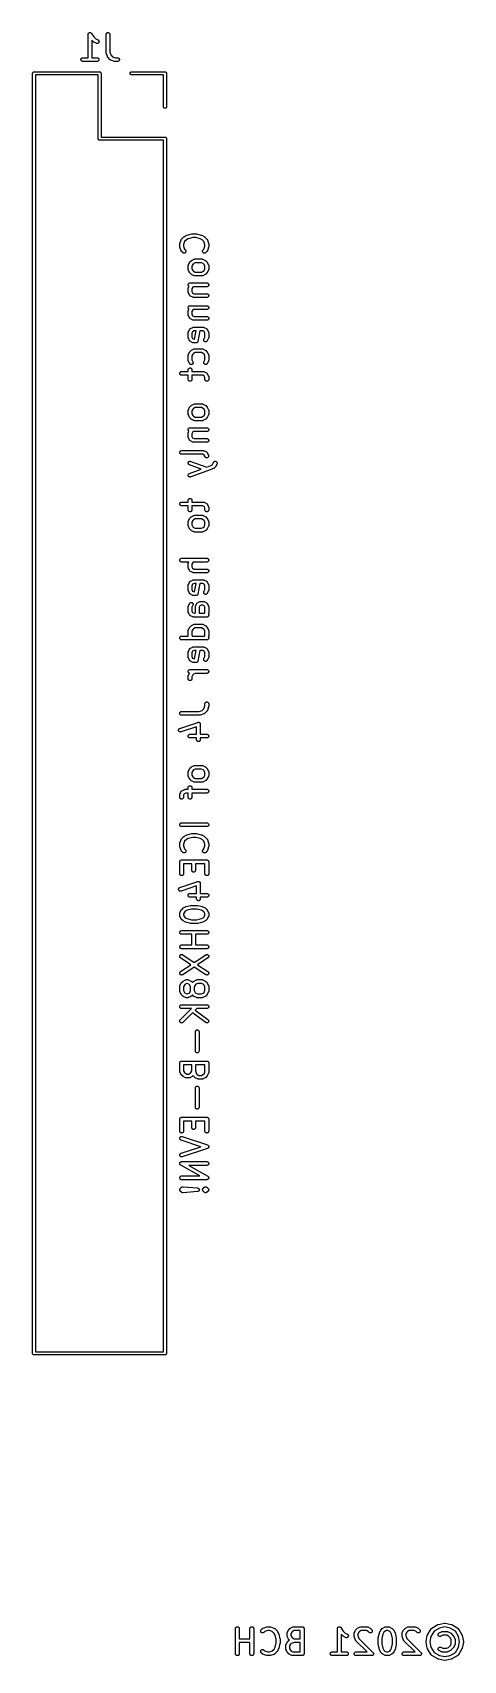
# Model space of a CAD drawing. Extents: x 128.2 to 145.3, y -152 to -87.2.
import ezdxf

# ---------------------------------------------------------------- set-up
doc = ezdxf.new("R2010")
doc.units = 0
doc.layers.add('BLACK', color=7, linetype='CONTINUOUS')

msp = doc.modelspace()

# ---------------------------------------------------------------- linework, layer by layer
at = {"layer": 'BLACK', "linetype": 'CONTINUOUS'}
for p, q in [((130.354, -87.2913), (130.355, -87.2842)), ((130.354, -87.2914), (130.354, -87.2913)), ((130.354, -87.2915), (130.354, -87.2914)), ((130.354, -87.2914), (130.354, -87.2914)), ((130.354, -87.2924), (130.354, -87.2915)), ((130.354, -88.2174), (130.354, -87.2924)), ((130.355, -87.2842), (130.356, -87.2769)), ((130.356, -87.2768), (130.358, -87.2696)), ((130.356, -87.2769), (130.356, -87.2768)), ((130.356, -87.2768), (130.356, -87.2768)), ((130.358, -87.2696), (130.36, -87.2629)), ((130.36, -87.2628), (130.364, -87.2562)), ((130.36, -87.2629), (130.36, -87.2628)), ((130.36, -87.2629), (130.36, -87.2629)), ((130.364, -87.2562), (130.367, -87.2501)), ((130.367, -87.25), (130.372, -87.2445)), ((130.367, -87.2501), (130.367, -87.25)), ((130.367, -87.2501), (130.367, -87.2501)), ((130.372, -87.2445), (130.376, -87.2389)), ((130.376, -87.2389), (130.377, -87.2388)), ((130.377, -87.2388), (130.382, -87.2343)), ((130.377, -87.2388), (130.377, -87.2388)), ((130.382, -87.2343), (130.388, -87.2297)), ((130.388, -87.2296), (130.394, -87.2263)), ((130.388, -87.2297), (130.388, -87.2296)), ((130.388, -87.2297), (130.388, -87.2297)), ((130.394, -87.2263), (130.401, -87.2229)), ((130.401, -87.2228), (130.408, -87.2208)), ((130.401, -87.2229), (130.401, -87.2228)), ((130.401, -87.2229), (130.401, -87.2229)), ((130.408, -87.2208), (130.415, -87.2187)), ((130.415, -87.2187), (130.422, -87.2181)), ((130.415, -87.2187), (130.415, -87.2187)), ((130.415, -87.2187), (130.415, -87.2187)), ((130.422, -87.2181), (130.429, -87.2174)), ((130.429, -87.2174), (130.43, -87.2174)), ((130.43, -87.2174), (130.43, -87.2174)), ((130.43, -87.2174), (130.437, -87.2181)), ((130.437, -87.2181), (130.444, -87.2189)), ((130.444, -87.2189), (130.444, -87.2189)), ((130.444, -87.2189), (130.444, -87.2189)), ((130.444, -87.2189), (130.451, -87.2211)), ((130.451, -87.2211), (130.458, -87.2232)), ((130.458, -87.2232), (130.458, -87.2232)), ((130.458, -87.2232), (130.458, -87.2232)), ((130.458, -87.2232), (130.465, -87.2268)), ((130.465, -87.2268), (130.471, -87.2301)), ((130.471, -87.2301), (130.471, -87.2302)), ((130.471, -87.2302), (130.471, -87.2302)), ((130.471, -87.2302), (130.477, -87.2348)), ((130.477, -87.2348), (130.482, -87.2394)), ((130.482, -87.2394), (130.482, -87.2395)), ((130.482, -87.2395), (130.482, -87.2395)), ((130.482, -87.2395), (130.487, -87.245)), ((130.487, -87.245), (130.491, -87.2508)), ((130.491, -87.2508), (130.583, -87.3875)), ((130.583, -87.3875), (130.664, -87.4688)), ((131.068, -87.2913), (131.07, -87.2768)), ((131.068, -87.2924), (131.068, -87.2913)), ((131.068, -88.0067), (131.068, -87.2924)), ((131.07, -87.2768), (131.074, -87.2628)), ((131.074, -87.2628), (131.081, -87.25)), ((131.081, -87.25), (131.091, -87.2388)), ((131.091, -87.2388), (131.102, -87.2296)), ((131.102, -87.2296), (131.115, -87.2228)), ((131.115, -87.2228), (131.129, -87.2187)), ((131.129, -87.2187), (131.144, -87.2174)), ((131.144, -87.2174), (131.158, -87.2189)), ((131.158, -87.2189), (131.172, -87.2232)), ((131.172, -87.2232), (131.185, -87.2302)), ((131.185, -87.2302), (131.197, -87.2395)), ((131.197, -87.2395), (131.206, -87.2509)), ((131.206, -87.2509), (131.213, -87.2638)), ((131.213, -87.2638), (131.217, -87.2778)), ((131.217, -87.2778), (131.218, -87.2924)), ((131.218, -87.2924), (131.218, -87.9945)), ((130.566, -87.5835), (130.504, -87.5211)), ((130.504, -87.5211), (130.504, -88.2174)), ((130.57, -87.5862), (130.566, -87.5835)), ((130.573, -87.5891), (130.57, -87.5862)), ((130.575, -87.5908), (130.573, -87.5891)), ((130.578, -87.5928), (130.575, -87.5908)), ((130.582, -87.5948), (130.578, -87.5928)), ((130.585, -87.5971), (130.582, -87.5948)), ((130.586, -87.5976), (130.585, -87.5971)), ((130.681, -87.6452), (130.586, -87.5976)), ((130.664, -87.4688), (130.748, -87.511)), ((130.695, -87.6504), (130.681, -87.6452)), ((130.709, -87.6529), (130.695, -87.6504)), ((130.724, -87.6525), (130.709, -87.6529)), ((130.738, -87.6493), (130.724, -87.6525)), ((130.752, -87.6434), (130.738, -87.6493)), ((130.748, -87.511), (130.749, -87.5115)), ((130.749, -87.5115), (130.762, -87.5195)), ((130.764, -87.635), (130.752, -87.6434)), ((130.762, -87.5195), (130.772, -87.5297)), ((130.774, -87.6244), (130.764, -87.635)), ((130.772, -87.5297), (130.78, -87.5417)), ((130.782, -87.6121), (130.774, -87.6244)), ((130.78, -87.5417), (130.786, -87.5551)), ((130.787, -87.5985), (130.782, -87.6121)), ((130.786, -87.5551), (130.789, -87.5694)), ((130.79, -87.5841), (130.787, -87.5985)), ((130.789, -87.5694), (130.79, -87.5841)), ((131.069, -88.0109), (131.068, -88.0067)), ((131.069, -88.0151), (131.069, -88.0109)), ((131.069, -88.0181), (131.069, -88.0151)), ((131.07, -88.0212), (131.069, -88.0181)), ((131.071, -88.0253), (131.07, -88.0212)), ((131.072, -88.0294), (131.071, -88.0253)), ((131.072, -88.0304), (131.072, -88.0294)), ((131.12, -88.1732), (131.072, -88.0304)), ((131.218, -87.9945), (131.257, -88.109)), ((130.068, -88.2919), (130.07, -88.2773)), ((130.07, -88.3064), (130.068, -88.2919)), ((130.07, -88.2773), (130.074, -88.2633)), ((130.074, -88.3205), (130.07, -88.3064)), ((130.074, -88.2633), (130.081, -88.2504)), ((130.081, -88.3334), (130.074, -88.3205)), ((130.081, -88.2504), (130.09, -88.2392)), ((130.09, -88.3449), (130.081, -88.3334)), ((130.09, -88.2392), (130.102, -88.2299)), ((130.101, -88.3543), (130.09, -88.3449)), ((130.114, -88.3613), (130.101, -88.3543)), ((130.102, -88.2299), (130.115, -88.223)), ((130.128, -88.3657), (130.114, -88.3613)), ((130.115, -88.223), (130.129, -88.2188)), ((130.142, -88.3674), (130.128, -88.3657)), ((130.129, -88.2188), (130.143, -88.2174)), ((130.143, -88.3674), (130.142, -88.3674)), ((130.143, -88.2174), (130.354, -88.2174)), ((130.715, -88.3674), (130.143, -88.3674)), ((130.504, -88.2174), (130.715, -88.2174)), ((130.715, -88.2174), (130.716, -88.2174)), ((130.729, -88.366), (130.715, -88.3674)), ((130.716, -88.2174), (130.73, -88.219)), ((130.743, -88.3617), (130.729, -88.366)), ((130.73, -88.219), (130.744, -88.2234)), ((130.756, -88.3548), (130.743, -88.3617)), ((130.744, -88.2234), (130.757, -88.2305)), ((130.768, -88.3456), (130.756, -88.3548)), ((130.757, -88.2305), (130.768, -88.2399)), ((130.768, -88.2399), (130.778, -88.2513)), ((130.777, -88.3343), (130.768, -88.3456)), ((130.784, -88.3214), (130.777, -88.3343)), ((130.778, -88.2513), (130.784, -88.2643)), ((130.784, -88.2643), (130.788, -88.2783)), ((130.788, -88.3075), (130.784, -88.3214)), ((130.788, -88.2783), (130.79, -88.2929)), ((130.79, -88.2929), (130.788, -88.3075)), ((131.121, -88.1753), (131.12, -88.1732)), ((131.121, -88.1774), (131.121, -88.1753)), ((131.124, -88.1819), (131.121, -88.1774)), ((131.126, -88.1866), (131.124, -88.1819)), ((131.127, -88.1884), (131.126, -88.1866)), ((131.128, -88.1904), (131.127, -88.1884)), ((131.131, -88.1944), (131.128, -88.1904)), ((131.134, -88.1986), (131.131, -88.1944)), ((131.136, -88.2001), (131.134, -88.1986)), ((131.137, -88.2018), (131.136, -88.2001)), ((131.138, -88.2026), (131.137, -88.2018)), ((131.233, -88.2978), (131.138, -88.2026)), ((131.235, -88.2992), (131.233, -88.2978)), ((131.236, -88.3008), (131.235, -88.2992)), ((131.241, -88.3038), (131.236, -88.3008)), ((131.244, -88.3071), (131.241, -88.3038)), ((131.246, -88.3081), (131.244, -88.3071)), ((131.248, -88.3094), (131.246, -88.3081)), ((131.253, -88.3116), (131.248, -88.3094)), ((131.257, -88.314), (131.253, -88.3116)), ((131.257, -88.109), (131.327, -88.1792)), ((131.259, -88.3146), (131.257, -88.314)), ((131.261, -88.3156), (131.259, -88.3146)), ((131.262, -88.3159), (131.261, -88.3156)), ((131.405, -88.3635), (131.262, -88.3159)), ((131.327, -88.1792), (131.441, -88.2174)), ((131.409, -88.3645), (131.405, -88.3635)), ((131.413, -88.3657), (131.409, -88.3645)), ((131.417, -88.3661), (131.413, -88.3657)), ((131.42, -88.3668), (131.417, -88.3661)), ((131.424, -88.3669), (131.42, -88.3668)), ((131.428, -88.3674), (131.424, -88.3669)), ((131.429, -88.3674), (131.428, -88.3674)), ((131.524, -88.3674), (131.429, -88.3674)), ((131.441, -88.2174), (131.524, -88.2174)), ((131.524, -88.2174), (131.525, -88.2174)), ((131.539, -88.366), (131.524, -88.3674)), ((131.525, -88.2174), (131.54, -88.219)), ((131.553, -88.3617), (131.539, -88.366)), ((131.54, -88.219), (131.554, -88.2234)), ((131.566, -88.3548), (131.553, -88.3617)), ((131.554, -88.2234), (131.567, -88.2305)), ((131.577, -88.3456), (131.566, -88.3548)), ((131.567, -88.2305), (131.578, -88.2399)), ((131.586, -88.3343), (131.577, -88.3456)), ((131.578, -88.2399), (131.587, -88.2513)), ((131.593, -88.3214), (131.586, -88.3343)), ((131.587, -88.2513), (131.594, -88.2643)), ((131.598, -88.3075), (131.593, -88.3214)), ((131.594, -88.2643), (131.598, -88.2783)), ((131.598, -88.2783), (131.599, -88.2929)), ((131.599, -88.2929), (131.598, -88.3075)), ((128.15, -88.84), (128.151, -88.8282)), ((128.15, -88.8429), (128.15, -88.84)), ((128.15, -139.757), (128.15, -88.8429)), ((128.151, -88.8282), (128.154, -88.8169)), ((128.154, -88.8169), (128.16, -88.8065)), ((128.16, -88.8065), (128.167, -88.7974)), ((128.167, -88.7974), (128.177, -88.7899)), ((128.177, -88.7899), (128.187, -88.7843)), ((128.187, -88.7843), (128.198, -88.7809)), ((128.198, -88.7809), (128.207, -88.78)), ((128.207, -88.78), (128.21, -88.7797)), ((128.21, -88.7797), (128.213, -88.78)), ((128.213, -88.78), (130.807, -88.78)), ((128.27, -88.9), (128.27, -139.7)), ((130.75, -88.9), (128.27, -88.9)), ((130.75, -91.4371), (130.75, -88.9)), ((130.807, -88.78), (130.81, -88.7797)), ((130.81, -88.7797), (130.813, -88.78)), ((130.813, -88.78), (130.822, -88.7809)), ((130.822, -88.7809), (130.833, -88.7843)), ((130.833, -88.7843), (130.843, -88.7899)), ((130.843, -88.7899), (130.853, -88.7974)), ((130.853, -88.7974), (130.86, -88.8065)), ((130.86, -88.8065), (130.866, -88.8169)), ((130.866, -88.8169), (130.869, -88.8282)), ((130.869, -88.8282), (130.87, -88.84)), ((130.87, -88.84), (130.87, -88.8429)), ((130.87, -88.8429), (130.87, -91.38)), ((132.02, -88.84), (132.021, -88.8282)), ((132.021, -88.8518), (132.02, -88.84)), ((132.021, -88.8282), (132.024, -88.8169)), ((132.024, -88.8631), (132.021, -88.8518)), ((132.024, -88.8169), (132.03, -88.8065)), ((132.03, -88.8735), (132.024, -88.8631)), ((132.03, -88.8065), (132.037, -88.7974)), ((132.037, -88.8826), (132.03, -88.8735)), ((132.037, -88.7974), (132.047, -88.7899)), ((132.047, -88.8901), (132.037, -88.8826)), ((132.047, -88.7899), (132.057, -88.7843)), ((132.057, -88.8957), (132.047, -88.8901)), ((132.057, -88.7843), (132.068, -88.7809)), ((132.068, -88.8991), (132.057, -88.8957)), ((132.068, -88.7809), (132.077, -88.78)), ((132.077, -88.9), (132.068, -88.8991)), ((132.077, -88.78), (133.407, -88.78)), ((133.35, -88.9), (132.077, -88.9)), ((133.35, -90.1729), (133.35, -88.9)), ((133.407, -88.78), (133.41, -88.7797)), ((133.41, -88.7797), (133.413, -88.78)), ((133.413, -88.78), (133.422, -88.7809)), ((133.422, -88.7809), (133.433, -88.7843)), ((133.433, -88.7843), (133.443, -88.7899)), ((133.443, -88.7899), (133.453, -88.7974)), ((133.453, -88.7974), (133.46, -88.8065)), ((133.46, -88.8065), (133.466, -88.8169)), ((133.466, -88.8169), (133.469, -88.8282)), ((133.469, -88.8282), (133.47, -88.84)), ((133.47, -88.84), (133.47, -88.8429)), ((133.47, -88.8429), (133.47, -90.1729)), ((133.351, -90.1818), (133.35, -90.1729)), ((133.354, -90.1931), (133.351, -90.1818)), ((133.36, -90.2035), (133.354, -90.1931)), ((133.367, -90.2126), (133.36, -90.2035)), ((133.377, -90.2201), (133.367, -90.2126)), ((133.387, -90.2257), (133.377, -90.2201)), ((133.398, -90.2291), (133.387, -90.2257)), ((133.41, -90.2303), (133.398, -90.2291)), ((133.422, -90.2291), (133.41, -90.2303)), ((133.433, -90.2257), (133.422, -90.2291)), ((133.443, -90.2201), (133.433, -90.2257)), ((133.453, -90.2126), (133.443, -90.2201)), ((133.46, -90.2035), (133.453, -90.2126)), ((133.466, -90.1931), (133.46, -90.2035)), ((133.469, -90.1818), (133.466, -90.1931)), ((133.47, -90.1729), (133.469, -90.1818)), ((130.75, -91.44), (130.75, -91.4371)), ((130.751, -91.4518), (130.75, -91.44)), ((130.754, -91.4631), (130.751, -91.4518)), ((130.76, -91.4735), (130.754, -91.4631)), ((130.767, -91.4826), (130.76, -91.4735)), ((130.777, -91.4901), (130.767, -91.4826)), ((130.787, -91.4957), (130.777, -91.4901)), ((130.798, -91.4991), (130.787, -91.4957)), ((130.81, -91.5003), (130.798, -91.4991)), ((130.813, -91.5), (130.81, -91.5003)), ((133.35, -91.5), (130.813, -91.5)), ((130.87, -91.38), (133.407, -91.38)), ((133.35, -139.7), (133.35, -91.5)), ((133.407, -91.38), (133.41, -91.3797)), ((133.41, -91.3797), (133.413, -91.38)), ((133.413, -91.38), (133.413, -91.38)), ((133.413, -91.38), (133.422, -91.3809)), ((133.422, -91.3809), (133.433, -91.3843)), ((133.433, -91.3843), (133.443, -91.3899)), ((133.443, -91.3899), (133.453, -91.3974)), ((133.453, -91.3974), (133.46, -91.4065)), ((133.46, -91.4065), (133.466, -91.4169)), ((133.466, -91.4169), (133.469, -91.4282)), ((133.469, -91.4282), (133.47, -91.44)), ((133.47, -91.44), (133.47, -91.4429)), ((133.47, -91.4429), (133.47, -139.757)), ((133.997, -95.6323), (133.998, -95.6281)), ((133.997, -95.6333), (133.997, -95.6323)), ((133.997, -95.7286), (133.997, -95.6333)), ((133.998, -95.7328), (133.997, -95.7286)), ((133.998, -95.6239), (133.999, -95.6208)), ((133.998, -95.6281), (133.998, -95.6239)), ((133.998, -95.737), (133.998, -95.7328)), ((133.999, -95.74), (133.998, -95.737)), ((133.999, -95.6177), (134, -95.6137)), ((133.999, -95.6208), (133.999, -95.6177)), ((133.999, -95.7431), (133.999, -95.74)), ((134, -95.7472), (133.999, -95.7431)), ((134, -95.6137), (134.001, -95.6096)), ((134.001, -95.7513), (134, -95.7472)), ((134.001, -95.6096), (134.049, -95.4668)), ((134.001, -95.7523), (134.001, -95.7513)), ((134.049, -95.8951), (134.001, -95.7523)), ((134.049, -95.4658), (134.05, -95.4638)), ((134.049, -95.4668), (134.049, -95.4658)), ((134.05, -95.4638), (134.051, -95.4617)), ((134.051, -95.4617), (134.053, -95.4571)), ((134.053, -95.4571), (134.055, -95.4525)), ((134.055, -95.4525), (134.057, -95.4507)), ((134.057, -95.4507), (134.058, -95.4488)), ((134.058, -95.4488), (134.061, -95.4448)), ((134.061, -95.4448), (134.064, -95.4406)), ((134.064, -95.4406), (134.066, -95.4391)), ((134.066, -95.4391), (134.067, -95.4374)), ((134.067, -95.4374), (134.162, -95.3422)), ((134.186, -95.531), (134.147, -95.6455)), ((134.147, -95.6455), (134.147, -95.7164)), ((134.147, -95.7164), (134.186, -95.8309)), ((134.162, -95.3422), (134.163, -95.3415)), ((134.163, -95.3415), (134.166, -95.3388)), ((134.166, -95.3388), (134.169, -95.3359)), ((134.169, -95.3359), (134.172, -95.3343)), ((134.172, -95.3343), (134.174, -95.3323)), ((134.174, -95.3323), (134.178, -95.3304)), ((134.178, -95.3304), (134.182, -95.3282)), ((134.182, -95.3282), (134.277, -95.2805)), ((134.26, -95.4569), (134.186, -95.531)), ((134.186, -95.8309), (134.221, -95.866)), ((134.337, -95.4184), (134.26, -95.4569)), ((134.277, -95.2805), (134.278, -95.2801)), ((134.278, -95.2798), (134.285, -95.2774)), ((134.278, -95.28), (134.278, -95.2798)), ((134.278, -95.2801), (134.278, -95.28)), ((134.285, -95.2774), (134.292, -95.275)), ((134.292, -95.2749), (134.483, -95.2272)), ((134.292, -95.275), (134.292, -95.2749)), ((134.292, -95.275), (134.292, -95.275)), ((134.51, -95.375), (134.337, -95.4184)), ((134.483, -95.2272), (134.484, -95.227)), ((134.484, -95.227), (134.485, -95.2268)), ((134.485, -95.2268), (134.486, -95.2264)), ((134.486, -95.2264), (134.492, -95.2258)), ((134.492, -95.2258), (134.498, -95.225)), ((134.498, -95.225), (134.5, -95.2251)), ((134.5, -95.2251), (134.501, -95.225)), ((134.501, -95.225), (134.644, -95.225)), ((134.635, -95.375), (134.51, -95.375)), ((134.808, -95.4184), (134.635, -95.375)), ((134.644, -95.225), (134.645, -95.225)), ((134.645, -95.225), (134.646, -95.2252)), ((134.646, -95.2252), (134.648, -95.2251)), ((134.648, -95.2251), (134.653, -95.226)), ((134.653, -95.226), (134.659, -95.2266)), ((134.659, -95.2266), (134.661, -95.227)), ((134.661, -95.227), (134.662, -95.2272)), ((134.662, -95.2272), (134.852, -95.2749)), ((134.885, -95.4569), (134.808, -95.4184)), ((134.852, -95.2749), (134.853, -95.2751)), ((134.853, -95.2751), (134.854, -95.2752)), ((134.854, -95.2752), (134.854, -95.2753)), ((134.854, -95.2753), (134.861, -95.2778)), ((134.861, -95.2778), (134.867, -95.2802)), ((134.867, -95.2802), (134.868, -95.2804)), ((134.868, -95.2804), (134.868, -95.2805)), ((134.868, -95.2805), (134.963, -95.3282)), ((134.959, -95.531), (134.885, -95.4569)), ((134.924, -95.866), (134.959, -95.8309)), ((134.997, -95.6455), (134.959, -95.531)), ((134.959, -95.8309), (134.997, -95.7164)), ((134.963, -95.3282), (134.964, -95.3286)), ((134.964, -95.3286), (134.968, -95.3309)), ((134.968, -95.3309), (134.971, -95.3329)), ((134.971, -95.3329), (134.974, -95.3349)), ((134.974, -95.3349), (134.976, -95.3366)), ((134.976, -95.3366), (134.979, -95.3395)), ((134.979, -95.3395), (134.983, -95.3422)), ((134.983, -95.3422), (135.078, -95.4374)), ((134.997, -95.7164), (134.997, -95.6455)), ((135.078, -95.4374), (135.079, -95.4382)), ((135.079, -95.4382), (135.08, -95.4399)), ((135.08, -95.4399), (135.082, -95.4414)), ((135.082, -95.4414), (135.084, -95.4456)), ((135.084, -95.4456), (135.088, -95.4496)), ((135.088, -95.4496), (135.089, -95.4516)), ((135.089, -95.4516), (135.09, -95.4534)), ((135.09, -95.4534), (135.092, -95.4581)), ((135.092, -95.4581), (135.094, -95.4626)), ((135.094, -95.4626), (135.095, -95.4647)), ((135.095, -95.4647), (135.096, -95.4668)), ((135.096, -95.4668), (135.144, -95.6096)), ((135.144, -95.7523), (135.096, -95.8951)), ((135.144, -95.6096), (135.144, -95.6106)), ((135.144, -95.6106), (135.145, -95.6147)), ((135.146, -95.7442), (135.144, -95.7482)), ((135.144, -95.7482), (135.144, -95.7523)), ((135.145, -95.6147), (135.146, -95.6188)), ((135.146, -95.6188), (135.146, -95.6219)), ((135.146, -95.6219), (135.147, -95.6249)), ((135.147, -95.738), (135.146, -95.7411)), ((135.146, -95.7411), (135.146, -95.7442)), ((135.147, -95.6249), (135.147, -95.6291)), ((135.147, -95.6291), (135.147, -95.6333)), ((135.147, -95.6333), (135.147, -95.7286)), ((135.147, -95.7286), (135.147, -95.7296)), ((135.147, -95.7296), (135.147, -95.7338)), ((135.147, -95.7338), (135.147, -95.738)), ((134.05, -95.8972), (134.049, -95.8951)), ((134.05, -95.8993), (134.05, -95.8972)), ((134.053, -95.9038), (134.05, -95.8993)), ((134.055, -95.9085), (134.053, -95.9038)), ((134.056, -95.9103), (134.055, -95.9085)), ((134.057, -95.9123), (134.056, -95.9103)), ((134.06, -95.9163), (134.057, -95.9123)), ((134.063, -95.9205), (134.06, -95.9163)), ((134.065, -95.922), (134.063, -95.9205)), ((134.066, -95.9237), (134.065, -95.922)), ((134.067, -95.9245), (134.066, -95.9237)), ((134.115, -95.9721), (134.067, -95.9245)), ((134.126, -95.9814), (134.115, -95.9721)), ((134.139, -95.9883), (134.126, -95.9814)), ((134.153, -95.9926), (134.139, -95.9883)), ((134.167, -95.994), (134.153, -95.9926)), ((134.182, -95.9927), (134.167, -95.994)), ((134.196, -95.9885), (134.182, -95.9927)), ((134.209, -95.9817), (134.196, -95.9885)), ((134.22, -95.9724), (134.209, -95.9817)), ((134.23, -95.9612), (134.22, -95.9724)), ((134.221, -95.866), (134.221, -95.8668)), ((134.221, -95.8668), (134.231, -95.8782)), ((134.237, -95.9484), (134.23, -95.9612)), ((134.231, -95.8782), (134.237, -95.8912)), ((134.237, -95.8912), (134.241, -95.9052)), ((134.241, -95.9344), (134.237, -95.9484)), ((134.241, -95.9052), (134.243, -95.9198)), ((134.243, -95.9198), (134.241, -95.9344)), ((134.331, -96.485), (134.332, -96.48)), ((134.331, -96.4872), (134.331, -96.485)), ((134.331, -96.4894), (134.331, -96.4872)), ((134.332, -96.4749), (134.333, -96.4728)), ((134.332, -96.48), (134.332, -96.4749)), ((134.333, -96.4706), (134.335, -96.4658)), ((134.333, -96.4728), (134.333, -96.4706)), ((134.335, -96.4658), (134.337, -96.4609)), ((134.337, -96.4609), (134.338, -96.459)), ((134.338, -96.459), (134.339, -96.4569)), ((134.339, -96.4569), (134.386, -96.3617)), ((134.386, -96.3617), (134.387, -96.3608)), ((134.387, -96.3608), (134.389, -96.3572)), ((134.389, -96.3572), (134.391, -96.3535)), ((134.391, -96.3535), (134.393, -96.3511)), ((134.393, -96.3511), (134.395, -96.3485)), ((134.395, -96.3485), (134.398, -96.3455)), ((134.398, -96.3455), (134.4, -96.3422)), ((134.4, -96.3422), (134.448, -96.2946)), ((134.448, -96.2946), (134.449, -96.2939)), ((134.449, -96.2939), (134.452, -96.2912)), ((134.452, -96.2912), (134.455, -96.2883)), ((134.455, -96.2883), (134.458, -96.2867)), ((134.458, -96.2867), (134.46, -96.2847)), ((134.46, -96.2847), (134.464, -96.2828)), ((134.464, -96.2828), (134.467, -96.2805)), ((134.467, -96.2805), (134.563, -96.2329)), ((134.515, -96.4397), (134.481, -96.5082)), ((134.545, -96.4093), (134.515, -96.4397)), ((134.614, -96.375), (134.545, -96.4093)), ((134.563, -96.2329), (134.564, -96.2325)), ((134.564, -96.2325), (134.566, -96.2317)), ((134.566, -96.2317), (134.568, -96.2307)), ((134.568, -96.2307), (134.573, -96.2292)), ((134.573, -96.2292), (134.577, -96.2274)), ((134.577, -96.2274), (134.58, -96.2271)), ((134.58, -96.2271), (134.582, -96.2264)), ((134.582, -96.2264), (134.587, -96.2259)), ((134.587, -96.2259), (134.592, -96.2251)), ((134.592, -96.2251), (134.594, -96.2252)), ((134.594, -96.2252), (134.596, -96.225)), ((134.596, -96.225), (134.882, -96.225)), ((134.864, -96.375), (134.614, -96.375)), ((134.933, -96.4093), (134.864, -96.375)), ((134.882, -96.225), (134.883, -96.225)), ((134.883, -96.225), (134.885, -96.2253)), ((134.885, -96.2253), (134.887, -96.2252)), ((134.887, -96.2252), (134.892, -96.2261)), ((134.892, -96.2261), (134.897, -96.2266)), ((134.897, -96.2266), (134.9, -96.2273)), ((134.9, -96.2273), (134.902, -96.2277)), ((134.902, -95.9188), (134.904, -95.9042)), ((134.904, -95.9334), (134.902, -95.9188)), ((134.902, -96.2277), (134.907, -96.2295)), ((134.904, -95.9042), (134.908, -95.8902)), ((134.908, -95.9474), (134.904, -95.9334)), ((134.907, -96.2295), (134.911, -96.2311)), ((134.908, -95.8902), (134.915, -95.8773)), ((134.915, -95.9603), (134.908, -95.9474)), ((134.911, -96.2311), (134.913, -96.2321)), ((134.913, -96.2321), (134.915, -96.2329)), ((134.915, -95.8773), (134.924, -95.866)), ((134.924, -95.9717), (134.915, -95.9603)), ((134.915, -96.2329), (135.011, -96.2805)), ((134.935, -95.9811), (134.924, -95.9717)), ((134.963, -96.4397), (134.933, -96.4093)), ((134.948, -95.9881), (134.935, -95.9811)), ((134.962, -95.9925), (134.948, -95.9881)), ((134.976, -95.994), (134.962, -95.9925)), ((134.997, -96.5082), (134.963, -96.4397)), ((134.991, -95.9928), (134.976, -95.994)), ((135.005, -95.9887), (134.991, -95.9928)), ((135.018, -95.9819), (135.005, -95.9887)), ((135.011, -96.2805), (135.012, -96.281)), ((135.012, -96.281), (135.015, -96.2833)), ((135.015, -96.2833), (135.019, -96.2853)), ((135.029, -95.9728), (135.018, -95.9819)), ((135.019, -96.2853), (135.021, -96.2873)), ((135.021, -96.2873), (135.024, -96.289)), ((135.024, -96.289), (135.027, -96.2919)), ((135.027, -96.2919), (135.03, -96.2946)), ((135.03, -95.9721), (135.029, -95.9728)), ((135.078, -95.9245), (135.03, -95.9721)), ((135.03, -96.2946), (135.078, -96.3422)), ((135.079, -95.9228), (135.078, -95.9245)), ((135.078, -96.3422), (135.079, -96.343)), ((135.081, -95.9213), (135.079, -95.9228)), ((135.079, -96.343), (135.081, -96.3462)), ((135.084, -95.9171), (135.081, -95.9213)), ((135.081, -96.3462), (135.084, -96.3493)), ((135.087, -95.9132), (135.084, -95.9171)), ((135.084, -96.3493), (135.086, -96.352)), ((135.086, -96.352), (135.088, -96.3544)), ((135.088, -95.9112), (135.087, -95.9132)), ((135.089, -95.9094), (135.088, -95.9112)), ((135.088, -96.3544), (135.09, -96.3581)), ((135.092, -95.9048), (135.089, -95.9094)), ((135.09, -96.3581), (135.092, -96.3617)), ((135.094, -95.9003), (135.092, -95.9048)), ((135.092, -96.3617), (135.139, -96.4569)), ((135.095, -95.8981), (135.094, -95.9003)), ((135.096, -95.8961), (135.095, -95.8981)), ((135.096, -95.8951), (135.096, -95.8961)), ((135.139, -96.4569), (135.14, -96.4579)), ((135.14, -96.4579), (135.141, -96.4599)), ((135.141, -96.4599), (135.142, -96.4619)), ((135.142, -96.4619), (135.143, -96.4668)), ((135.143, -96.4668), (135.145, -96.4716)), ((135.145, -96.4716), (135.145, -96.4738)), ((135.145, -96.4738), (135.146, -96.4759)), ((135.146, -96.4759), (135.146, -96.481)), ((135.146, -96.481), (135.147, -96.4861)), ((135.147, -96.4861), (135.147, -96.4883)), ((135.147, -96.4883), (135.147, -96.4905)), ((134.331, -96.4905), (134.331, -96.4894)), ((134.331, -96.6333), (134.331, -96.4905)), ((134.331, -96.6355), (134.331, -96.6333)), ((134.331, -96.6377), (134.331, -96.6355)), ((134.332, -96.6428), (134.331, -96.6377)), ((134.332, -96.6479), (134.332, -96.6428)), ((134.333, -96.65), (134.332, -96.6479)), ((134.333, -96.6522), (134.333, -96.65)), ((134.335, -96.657), (134.333, -96.6522)), ((134.336, -96.6619), (134.335, -96.657)), ((134.337, -96.6639), (134.336, -96.6619)), ((134.338, -96.6659), (134.337, -96.6639)), ((134.339, -96.6669), (134.338, -96.6659)), ((134.386, -96.7621), (134.339, -96.6669)), ((134.388, -96.7657), (134.386, -96.7621)), ((134.39, -96.7694), (134.388, -96.7657)), ((134.392, -96.7719), (134.39, -96.7694)), ((134.394, -96.7745), (134.392, -96.7719)), ((134.397, -96.7776), (134.394, -96.7745)), ((134.4, -96.7809), (134.397, -96.7776)), ((134.4, -96.7816), (134.4, -96.7809)), ((134.448, -96.8292), (134.4, -96.7816)), ((134.451, -96.8319), (134.448, -96.8292)), ((134.454, -96.8348), (134.451, -96.8319)), ((134.457, -96.8365), (134.454, -96.8348)), ((134.459, -96.8385), (134.457, -96.8365)), ((134.463, -96.8405), (134.459, -96.8385)), ((134.466, -96.8428), (134.463, -96.8405)), ((134.467, -96.8433), (134.466, -96.8428)), ((134.563, -96.8909), (134.467, -96.8433)), ((134.481, -96.5082), (134.481, -96.6156)), ((134.481, -96.6156), (134.515, -96.6841)), ((134.515, -96.6841), (134.545, -96.7146)), ((134.545, -96.7146), (134.614, -96.7488)), ((134.565, -96.8917), (134.563, -96.8909)), ((134.567, -96.8927), (134.565, -96.8917)), ((134.572, -96.8943), (134.567, -96.8927)), ((134.576, -96.8961), (134.572, -96.8943)), ((134.578, -96.8965), (134.576, -96.8961)), ((134.581, -96.8972), (134.578, -96.8965)), ((134.586, -96.8977), (134.581, -96.8972)), ((134.591, -96.8986), (134.586, -96.8977)), ((134.593, -96.8986), (134.591, -96.8986)), ((134.595, -96.8988), (134.593, -96.8986)), ((134.596, -96.8988), (134.595, -96.8988)), ((134.882, -96.8988), (134.596, -96.8988)), ((134.614, -96.7488), (134.864, -96.7488)), ((134.864, -96.7488), (134.933, -96.7146)), ((134.884, -96.8986), (134.882, -96.8988)), ((134.886, -96.8987), (134.884, -96.8986)), ((134.891, -96.8979), (134.886, -96.8987)), ((134.896, -96.8974), (134.891, -96.8979)), ((134.899, -96.8967), (134.896, -96.8974)), ((134.901, -96.8964), (134.899, -96.8967)), ((134.906, -96.8946), (134.901, -96.8964)), ((134.91, -96.8931), (134.906, -96.8946)), ((134.912, -96.8921), (134.91, -96.8931)), ((134.915, -96.8914), (134.912, -96.8921)), ((135.011, -96.8433), (134.915, -96.8909)), ((134.915, -96.8909), (134.915, -96.8914)), ((134.933, -96.7146), (134.963, -96.6841)), ((134.963, -96.6841), (134.997, -96.6156)), ((134.997, -96.6156), (134.997, -96.5082)), ((135.014, -96.841), (135.011, -96.8433)), ((135.018, -96.8391), (135.014, -96.841)), ((135.02, -96.8371), (135.018, -96.8391)), ((135.023, -96.8355), (135.02, -96.8371)), ((135.026, -96.8326), (135.023, -96.8355)), ((135.029, -96.83), (135.026, -96.8326)), ((135.03, -96.8292), (135.029, -96.83)), ((135.078, -96.7816), (135.03, -96.8292)), ((135.08, -96.7783), (135.078, -96.7816)), ((135.083, -96.7753), (135.08, -96.7783)), ((135.085, -96.7727), (135.083, -96.7753)), ((135.087, -96.7703), (135.085, -96.7727)), ((135.089, -96.7666), (135.087, -96.7703)), ((135.091, -96.763), (135.089, -96.7666)), ((135.092, -96.7621), (135.091, -96.763)), ((135.139, -96.6669), (135.092, -96.7621)), ((135.14, -96.6648), (135.139, -96.6669)), ((135.141, -96.6629), (135.14, -96.6648)), ((135.143, -96.658), (135.141, -96.6629)), ((135.145, -96.6532), (135.143, -96.658)), ((135.146, -96.6489), (135.145, -96.651)), ((135.145, -96.651), (135.145, -96.6532)), ((135.147, -96.6388), (135.146, -96.6438)), ((135.146, -96.6438), (135.146, -96.6489)), ((135.147, -96.4905), (135.147, -96.6333)), ((135.147, -96.6333), (135.147, -96.6344)), ((135.147, -96.6344), (135.147, -96.6366)), ((135.147, -96.6366), (135.147, -96.6388)), ((134.331, -97.2519), (134.332, -97.2373)), ((134.332, -97.2664), (134.331, -97.2519)), ((134.331, -97.3898), (134.332, -97.3847)), ((134.331, -97.392), (134.331, -97.3898)), ((134.331, -97.3942), (134.331, -97.392)), ((134.331, -97.3952), (134.331, -97.3942)), ((134.331, -97.5381), (134.331, -97.3952)), ((134.331, -97.5403), (134.331, -97.5381)), ((134.331, -97.5425), (134.331, -97.5403)), ((134.332, -97.5476), (134.331, -97.5425)), ((134.332, -97.2373), (134.337, -97.2233)), ((134.336, -97.2805), (134.332, -97.2664)), ((134.332, -97.3796), (134.333, -97.3775)), ((134.332, -97.3847), (134.332, -97.3796)), ((134.332, -97.5527), (134.332, -97.5476)), ((134.333, -97.5548), (134.332, -97.5527)), ((134.333, -97.3754), (134.335, -97.3706)), ((134.333, -97.3775), (134.333, -97.3754)), ((134.333, -97.557), (134.333, -97.5548)), ((134.335, -97.5618), (134.333, -97.557)), ((134.335, -97.3706), (134.337, -97.3657)), ((134.336, -97.5667), (134.335, -97.5618)), ((134.343, -97.2934), (134.336, -97.2805)), ((134.337, -97.5686), (134.336, -97.5667)), ((134.337, -97.2233), (134.344, -97.2104)), ((134.337, -97.3657), (134.338, -97.3638)), ((134.338, -97.5707), (134.337, -97.5686)), ((134.338, -97.3638), (134.339, -97.3617)), ((134.339, -97.5716), (134.338, -97.5707)), ((134.339, -97.3617), (134.363, -97.3137)), ((134.386, -97.6669), (134.339, -97.5716)), ((134.352, -97.3049), (134.343, -97.2934)), ((134.344, -97.2104), (134.353, -97.1992)), ((134.363, -97.3137), (134.352, -97.3049)), ((134.353, -97.1992), (134.364, -97.1899)), ((134.364, -97.1899), (134.377, -97.183)), ((134.377, -97.183), (134.391, -97.1788)), ((134.387, -97.6682), (134.386, -97.6669)), ((134.388, -97.6697), (134.387, -97.6682)), ((134.391, -97.6744), (134.388, -97.6697)), ((134.391, -97.1788), (134.406, -97.1774)), ((134.394, -97.6793), (134.391, -97.6744)), ((134.395, -97.6804), (134.394, -97.6793)), ((134.396, -97.6818), (134.395, -97.6804)), ((134.4, -97.6858), (134.396, -97.6818)), ((134.404, -97.6899), (134.4, -97.6858)), ((134.405, -97.6908), (134.404, -97.6899)), ((134.407, -97.692), (134.405, -97.6908)), ((134.406, -97.1774), (135.072, -97.1774)), ((134.411, -97.6951), (134.407, -97.692)), ((134.416, -97.6984), (134.411, -97.6951)), ((134.417, -97.6991), (134.416, -97.6984)), ((134.419, -97.6999), (134.417, -97.6991)), ((134.42, -97.7004), (134.419, -97.6999)), ((134.515, -97.748), (134.42, -97.7004)), ((134.515, -97.3444), (134.481, -97.4129)), ((134.481, -97.4129), (134.481, -97.5204)), ((134.481, -97.5204), (134.509, -97.5774)), ((134.509, -97.5774), (134.566, -97.606)), ((134.532, -97.3274), (134.515, -97.3444)), ((134.517, -97.7488), (134.515, -97.748)), ((134.519, -97.7499), (134.517, -97.7488)), ((134.524, -97.7514), (134.519, -97.7499)), ((134.529, -97.7533), (134.524, -97.7514)), ((134.531, -97.7536), (134.529, -97.7533)), ((134.533, -97.7543), (134.531, -97.7536)), ((135.072, -97.3274), (134.532, -97.3274)), ((134.538, -97.7549), (134.533, -97.7543)), ((134.543, -97.7558), (134.538, -97.7549)), ((134.545, -97.7557), (134.543, -97.7558)), ((134.548, -97.7559), (134.545, -97.7557)), ((134.549, -97.756), (134.548, -97.7559)), ((135.072, -97.756), (134.549, -97.756)), ((134.566, -97.606), (135.072, -97.606)), ((135.072, -97.1774), (135.073, -97.1774)), ((135.087, -97.326), (135.072, -97.3274)), ((135.072, -97.606), (135.073, -97.606)), ((135.087, -97.7545), (135.072, -97.756)), ((135.073, -97.1774), (135.088, -97.179)), ((135.073, -97.606), (135.088, -97.6076)), ((135.101, -97.3217), (135.087, -97.326)), ((135.101, -97.7503), (135.087, -97.7545)), ((135.088, -97.179), (135.102, -97.1834)), ((135.088, -97.6076), (135.102, -97.612)), ((135.114, -97.3148), (135.101, -97.3217)), ((135.114, -97.7434), (135.101, -97.7503)), ((135.102, -97.1834), (135.115, -97.1905)), ((135.102, -97.612), (135.115, -97.6191)), ((135.125, -97.3056), (135.114, -97.3148)), ((135.125, -97.7342), (135.114, -97.7434)), ((135.115, -97.1905), (135.126, -97.1999)), ((135.115, -97.6191), (135.126, -97.6285)), ((135.135, -97.2943), (135.125, -97.3056)), ((135.135, -97.7229), (135.125, -97.7342)), ((135.126, -97.1999), (135.135, -97.2113)), ((135.126, -97.6285), (135.135, -97.6399)), ((135.135, -97.2113), (135.142, -97.2243)), ((135.142, -97.2814), (135.135, -97.2943)), ((135.135, -97.6399), (135.142, -97.6529)), ((135.142, -97.71), (135.135, -97.7229)), ((135.142, -97.2243), (135.146, -97.2383)), ((135.146, -97.2675), (135.142, -97.2814)), ((135.142, -97.6529), (135.146, -97.6669)), ((135.146, -97.696), (135.142, -97.71)), ((135.146, -97.2383), (135.147, -97.2529)), ((135.147, -97.2529), (135.146, -97.2675)), ((135.146, -97.6669), (135.147, -97.6815)), ((135.147, -97.6815), (135.146, -97.696)), ((134.331, -98.1566), (134.332, -98.1421)), ((134.332, -98.1712), (134.331, -98.1566)), ((134.331, -98.2946), (134.332, -98.2895)), ((134.331, -98.2968), (134.331, -98.2946)), ((134.331, -98.299), (134.331, -98.2968)), ((134.331, -98.3), (134.331, -98.299)), ((134.331, -98.4429), (134.331, -98.3)), ((134.332, -98.1421), (134.337, -98.1281)), ((134.336, -98.1852), (134.332, -98.1712)), ((134.332, -98.2844), (134.333, -98.2823)), ((134.332, -98.2895), (134.332, -98.2844)), ((134.333, -98.2801), (134.335, -98.2753)), ((134.333, -98.2823), (134.333, -98.2801)), ((134.335, -98.2753), (134.337, -98.2705)), ((134.343, -98.1982), (134.336, -98.1852)), ((134.337, -98.1281), (134.344, -98.1152)), ((134.337, -98.2705), (134.338, -98.2685)), ((134.338, -98.2685), (134.339, -98.2665)), ((134.339, -98.2665), (134.363, -98.2184)), ((134.352, -98.2096), (134.343, -98.1982)), ((134.344, -98.1152), (134.353, -98.1039)), ((134.363, -98.2184), (134.352, -98.2096)), ((134.353, -98.1039), (134.364, -98.0947)), ((134.364, -98.0947), (134.377, -98.0878)), ((134.377, -98.0878), (134.391, -98.0836)), ((134.391, -98.0836), (134.406, -98.0821)), ((134.406, -98.0821), (135.072, -98.0821)), ((134.515, -98.2492), (134.481, -98.3177)), ((134.481, -98.3177), (134.481, -98.4252)), ((134.481, -98.4252), (134.509, -98.4822)), ((134.532, -98.2321), (134.515, -98.2492)), ((135.072, -98.2321), (134.532, -98.2321)), ((135.072, -98.0821), (135.073, -98.0821)), ((135.087, -98.2307), (135.072, -98.2321)), ((135.073, -98.0821), (135.088, -98.0838)), ((135.101, -98.2265), (135.087, -98.2307)), ((135.088, -98.0838), (135.102, -98.0882)), ((135.114, -98.2196), (135.101, -98.2265)), ((135.102, -98.0882), (135.115, -98.0953)), ((135.125, -98.2104), (135.114, -98.2196)), ((135.115, -98.0953), (135.126, -98.1047)), ((135.135, -98.1991), (135.125, -98.2104)), ((135.126, -98.1047), (135.135, -98.1161)), ((135.135, -98.1161), (135.142, -98.129)), ((135.142, -98.1862), (135.135, -98.1991)), ((135.142, -98.129), (135.146, -98.1431)), ((135.146, -98.1722), (135.142, -98.1862)), ((135.146, -98.1431), (135.147, -98.1577)), ((135.147, -98.1577), (135.146, -98.1722)), ((134.331, -98.4451), (134.331, -98.4429)), ((134.331, -98.4473), (134.331, -98.4451)), ((134.332, -98.4523), (134.331, -98.4473)), ((134.332, -98.4574), (134.332, -98.4523)), ((134.333, -98.4595), (134.332, -98.4574)), ((134.333, -98.4617), (134.333, -98.4595)), ((134.335, -98.4665), (134.333, -98.4617)), ((134.336, -98.4714), (134.335, -98.4665)), ((134.337, -98.4734), (134.336, -98.4714)), ((134.338, -98.4755), (134.337, -98.4734)), ((134.339, -98.4764), (134.338, -98.4755)), ((134.386, -98.5716), (134.339, -98.4764)), ((134.339, -99.1236), (134.386, -99.0284)), ((134.387, -98.573), (134.386, -98.5716)), ((134.386, -99.0284), (134.387, -99.0274)), ((134.388, -98.5745), (134.387, -98.573)), ((134.387, -99.0274), (134.388, -99.0261)), ((134.391, -98.5792), (134.388, -98.5745)), ((134.388, -99.0246), (134.392, -99.02)), ((134.388, -99.0261), (134.388, -99.0246)), ((134.394, -98.584), (134.391, -98.5792)), ((134.392, -99.02), (134.395, -99.0151)), ((134.395, -98.5852), (134.394, -98.584)), ((134.396, -98.5865), (134.395, -98.5852)), ((134.395, -99.0151), (134.396, -99.014)), ((134.4, -98.5905), (134.396, -98.5865)), ((134.396, -99.014), (134.397, -99.0127)), ((134.397, -99.0127), (134.401, -99.0087)), ((134.404, -98.5947), (134.4, -98.5905)), ((134.401, -99.0087), (134.405, -99.0046)), ((134.405, -98.5956), (134.404, -98.5947)), ((134.407, -98.5967), (134.405, -98.5956)), ((134.405, -99.0046), (134.406, -99.0037)), ((134.406, -99.0037), (134.407, -99.0026)), ((134.411, -98.5999), (134.407, -98.5967)), ((134.407, -99.0026), (134.412, -98.9996)), ((134.416, -98.6032), (134.411, -98.5999)), ((134.412, -98.9996), (134.417, -98.9963)), ((134.417, -98.6038), (134.416, -98.6032)), ((134.419, -98.6047), (134.417, -98.6038)), ((134.417, -98.9963), (134.418, -98.9957)), ((134.418, -98.9957), (134.42, -98.9948)), ((134.42, -98.6052), (134.419, -98.6047)), ((134.515, -98.6528), (134.42, -98.6052)), ((134.42, -98.9948), (134.515, -98.9472)), ((134.509, -98.4822), (134.566, -98.5107)), ((134.517, -98.6536), (134.515, -98.6528)), ((134.515, -98.9472), (134.516, -98.9467)), ((134.516, -98.9467), (134.518, -98.946)), ((134.519, -98.6546), (134.517, -98.6536)), ((134.518, -98.946), (134.52, -98.9449)), ((134.524, -98.6562), (134.519, -98.6546)), ((134.52, -98.9449), (134.525, -98.9435)), ((134.529, -98.658), (134.524, -98.6562)), ((134.525, -98.9435), (134.53, -98.9417)), ((134.531, -98.6584), (134.529, -98.658)), ((134.53, -98.9417), (134.532, -98.9414)), ((134.533, -98.6591), (134.531, -98.6584)), ((134.532, -98.9414), (134.534, -98.9407)), ((134.538, -98.6596), (134.533, -98.6591)), ((134.534, -98.9407), (134.539, -98.9402)), ((134.543, -98.6605), (134.538, -98.6596)), ((134.539, -98.9402), (134.544, -98.9394)), ((134.545, -98.6605), (134.543, -98.6605)), ((134.544, -98.9394), (134.546, -98.9395)), ((134.548, -98.6607), (134.545, -98.6605)), ((134.546, -98.9395), (134.549, -98.9393)), ((134.549, -98.6607), (134.548, -98.6607)), ((135.072, -98.6607), (134.549, -98.6607)), ((134.549, -98.9393), (134.93, -98.9393)), ((134.566, -98.5107), (135.072, -98.5107)), ((134.93, -98.9393), (134.931, -98.9393)), ((134.931, -98.9393), (134.933, -98.9395)), ((134.933, -98.9395), (134.935, -98.9395)), ((134.935, -98.9395), (134.94, -98.9404)), ((134.94, -98.9404), (134.945, -98.9409)), ((134.945, -98.9409), (134.947, -98.9416)), ((134.947, -98.9416), (134.949, -98.942)), ((134.949, -98.942), (134.954, -98.9438)), ((134.954, -98.9438), (134.959, -98.9453)), ((134.959, -98.9453), (134.961, -98.9464)), ((134.961, -98.9464), (134.963, -98.9472)), ((134.963, -98.9472), (135.058, -98.9948)), ((135.058, -98.9948), (135.059, -98.9953)), ((135.059, -98.9953), (135.061, -98.9962)), ((135.061, -98.9962), (135.062, -98.9968)), ((135.062, -98.9968), (135.067, -99.0001)), ((135.067, -99.0001), (135.072, -99.0033)), ((135.072, -98.5107), (135.073, -98.5107)), ((135.087, -98.6593), (135.072, -98.6607)), ((135.072, -99.0033), (135.073, -99.0044)), ((135.073, -98.5107), (135.088, -98.5124)), ((135.073, -99.0044), (135.074, -99.0053)), ((135.074, -99.0053), (135.078, -99.0095)), ((135.078, -99.0095), (135.082, -99.0135)), ((135.082, -99.0135), (135.083, -99.0148)), ((135.083, -99.0148), (135.084, -99.016)), ((135.084, -99.016), (135.087, -99.0208)), ((135.101, -98.6551), (135.087, -98.6593)), ((135.087, -99.0208), (135.09, -99.0255)), ((135.088, -98.5124), (135.102, -98.5168)), ((135.09, -99.0255), (135.091, -99.027)), ((135.091, -99.027), (135.092, -99.0284)), ((135.092, -99.0284), (135.139, -99.1236)), ((135.114, -98.6482), (135.101, -98.6551)), ((135.102, -98.5168), (135.115, -98.5238)), ((135.125, -98.6389), (135.114, -98.6482)), ((135.115, -98.5238), (135.126, -98.5332)), ((135.135, -98.6277), (135.125, -98.6389)), ((135.126, -98.5332), (135.135, -98.5446)), ((135.135, -98.5446), (135.142, -98.5576)), ((135.142, -98.6148), (135.135, -98.6277)), ((135.142, -98.5576), (135.146, -98.5717)), ((135.146, -98.6008), (135.142, -98.6148)), ((135.146, -98.5717), (135.147, -98.5862)), ((135.147, -98.5862), (135.146, -98.6008)), ((134.331, -99.1517), (134.332, -99.1466)), ((134.331, -99.1539), (134.331, -99.1517)), ((134.331, -99.1561), (134.331, -99.1539)), ((134.331, -99.1571), (134.331, -99.1561)), ((134.331, -99.3476), (134.331, -99.1571)), ((134.331, -99.3498), (134.331, -99.3476)), ((134.331, -99.352), (134.331, -99.3498)), ((134.332, -99.3571), (134.331, -99.352)), ((134.332, -99.1415), (134.333, -99.1394)), ((134.332, -99.1466), (134.332, -99.1415)), ((134.332, -99.3622), (134.332, -99.3571)), ((134.333, -99.3643), (134.332, -99.3622)), ((134.333, -99.1373), (134.335, -99.1325)), ((134.333, -99.1394), (134.333, -99.1373)), ((134.333, -99.3665), (134.333, -99.3643)), ((134.335, -99.3713), (134.333, -99.3665)), ((134.335, -99.1325), (134.337, -99.1276)), ((134.336, -99.3762), (134.335, -99.3713)), ((134.337, -99.3781), (134.336, -99.3762)), ((134.337, -99.1276), (134.338, -99.1257)), ((134.338, -99.3802), (134.337, -99.3781)), ((134.338, -99.1257), (134.339, -99.1236)), ((134.339, -99.3812), (134.338, -99.3802)), ((134.386, -99.4764), (134.339, -99.3812)), ((134.387, -99.4778), (134.386, -99.4764)), ((134.388, -99.4793), (134.387, -99.4778)), ((134.391, -99.484), (134.388, -99.4793)), ((134.394, -99.4888), (134.391, -99.484)), ((134.395, -99.49), (134.394, -99.4888)), ((134.396, -99.4913), (134.395, -99.49)), ((134.4, -99.4953), (134.396, -99.4913)), ((134.404, -99.4994), (134.4, -99.4953)), ((134.405, -99.5004), (134.404, -99.4994)), ((134.407, -99.5015), (134.405, -99.5004)), ((134.411, -99.5046), (134.407, -99.5015)), ((134.416, -99.5079), (134.411, -99.5046)), ((134.417, -99.5086), (134.416, -99.5079)), ((134.419, -99.5095), (134.417, -99.5086)), ((134.42, -99.5099), (134.419, -99.5095)), ((134.515, -99.5576), (134.42, -99.5099)), ((134.509, -99.1178), (134.481, -99.1748)), ((134.481, -99.1748), (134.481, -99.3299)), ((134.481, -99.3299), (134.509, -99.387)), ((134.566, -99.0893), (134.509, -99.1178)), ((134.509, -99.387), (134.566, -99.4155)), ((134.517, -99.5583), (134.515, -99.5576)), ((134.519, -99.5594), (134.517, -99.5583)), ((134.524, -99.561), (134.519, -99.5594)), ((134.529, -99.5628), (134.524, -99.561)), ((134.531, -99.5632), (134.529, -99.5628)), ((134.533, -99.5638), (134.531, -99.5632)), ((134.538, -99.5644), (134.533, -99.5638)), ((134.543, -99.5653), (134.538, -99.5644)), ((134.545, -99.5652), (134.543, -99.5653)), ((134.548, -99.5655), (134.545, -99.5652)), ((134.549, -99.5655), (134.548, -99.5655)), ((134.644, -99.5655), (134.549, -99.5655)), ((134.648, -99.0893), (134.566, -99.0893)), ((134.566, -99.4155), (134.582, -99.4155)), ((134.582, -99.4155), (134.648, -99.0893)), ((134.651, -99.5648), (134.644, -99.5655)), ((134.658, -99.5642), (134.651, -99.5648)), ((134.665, -99.562), (134.658, -99.564)), ((134.658, -99.564), (134.658, -99.5641)), ((134.658, -99.5641), (134.658, -99.5642)), ((134.672, -99.5601), (134.665, -99.562)), ((134.679, -99.5565), (134.672, -99.5598)), ((134.672, -99.5598), (134.672, -99.5599)), ((134.672, -99.5599), (134.672, -99.5601)), ((134.685, -99.5533), (134.679, -99.5565)), ((134.691, -99.5486), (134.685, -99.5529)), ((134.685, -99.5529), (134.685, -99.5531)), ((134.685, -99.5531), (134.685, -99.5533)), ((134.696, -99.5442), (134.691, -99.5486)), ((134.697, -99.5437), (134.696, -99.5439)), ((134.696, -99.5439), (134.696, -99.5442)), ((134.701, -99.5383), (134.697, -99.5437)), ((134.706, -99.533), (134.701, -99.5383)), ((134.709, -99.5262), (134.706, -99.5324)), ((134.706, -99.5324), (134.706, -99.5327)), ((134.706, -99.5327), (134.706, -99.533)), ((134.713, -99.5202), (134.709, -99.5262)), ((134.715, -99.5128), (134.713, -99.5195)), ((134.713, -99.5195), (134.713, -99.5198)), ((134.713, -99.5198), (134.713, -99.5202)), ((134.717, -99.5062), (134.715, -99.5128)), ((134.801, -99.0893), (134.717, -99.5052)), ((134.717, -99.5052), (134.717, -99.5055)), ((134.717, -99.5055), (134.717, -99.5056)), ((134.717, -99.5056), (134.717, -99.5056)), ((134.717, -99.5056), (134.717, -99.5062)), ((134.912, -99.0893), (134.801, -99.0893)), ((134.969, -99.1178), (134.912, -99.0893)), ((134.95, -99.4374), (134.952, -99.423)), ((134.95, -99.452), (134.95, -99.4374)), ((134.954, -99.4663), (134.95, -99.452)), ((134.952, -99.423), (134.958, -99.4093)), ((134.959, -99.4797), (134.954, -99.4663)), ((134.958, -99.4093), (134.997, -99.3299)), ((134.968, -99.4917), (134.959, -99.4797)), ((134.978, -99.5018), (134.968, -99.4917)), ((134.997, -99.1748), (134.969, -99.1178)), ((134.991, -99.5097), (134.978, -99.5018)), ((135.004, -99.515), (134.991, -99.5097)), ((134.997, -99.3299), (134.997, -99.1748)), ((135.019, -99.5176), (135.004, -99.515)), ((135.033, -99.5174), (135.019, -99.5176)), ((135.048, -99.5143), (135.033, -99.5174)), ((135.061, -99.5084), (135.048, -99.5143)), ((135.073, -99.5001), (135.061, -99.5084)), ((135.083, -99.4896), (135.073, -99.5001)), ((135.091, -99.4773), (135.083, -99.4896)), ((135.092, -99.4764), (135.091, -99.4773)), ((135.139, -99.3812), (135.092, -99.4764)), ((135.139, -99.1236), (135.14, -99.1245)), ((135.14, -99.3791), (135.139, -99.3812)), ((135.14, -99.1245), (135.141, -99.1266)), ((135.141, -99.3772), (135.14, -99.3791)), ((135.141, -99.1266), (135.142, -99.1286)), ((135.143, -99.3723), (135.141, -99.3772)), ((135.142, -99.1286), (135.143, -99.1335)), ((135.143, -99.1335), (135.145, -99.1383)), ((135.145, -99.3675), (135.143, -99.3723)), ((135.145, -99.1383), (135.145, -99.1405)), ((135.145, -99.1405), (135.146, -99.1426)), ((135.146, -99.3632), (135.145, -99.3653)), ((135.145, -99.3653), (135.145, -99.3675)), ((135.146, -99.1426), (135.146, -99.1477)), ((135.146, -99.1477), (135.147, -99.1527)), ((135.147, -99.3531), (135.146, -99.3581)), ((135.146, -99.3581), (135.146, -99.3632)), ((135.147, -99.1527), (135.147, -99.1549)), ((135.147, -99.1549), (135.147, -99.1571)), ((135.147, -99.1571), (135.147, -99.3476)), ((135.147, -99.3476), (135.147, -99.3487)), ((135.147, -99.3487), (135.147, -99.3509)), ((135.147, -99.3509), (135.147, -99.3531)), ((134.331, -100.056), (134.332, -100.051)), ((134.331, -100.059), (134.331, -100.056)), ((134.331, -100.061), (134.331, -100.059)), ((134.331, -100.062), (134.331, -100.061)), ((134.331, -100.252), (134.331, -100.062)), ((134.331, -100.255), (134.331, -100.252)), ((134.331, -100.257), (134.331, -100.255)), ((134.332, -100.262), (134.331, -100.257)), ((134.332, -100.046), (134.333, -100.044)), ((134.332, -100.051), (134.332, -100.046)), ((134.332, -100.267), (134.332, -100.262)), ((134.333, -100.269), (134.332, -100.267)), ((134.333, -100.042), (134.335, -100.037)), ((134.333, -100.044), (134.333, -100.042)), ((134.333, -100.271), (134.333, -100.269)), ((134.335, -100.276), (134.333, -100.271)), ((134.335, -100.037), (134.337, -100.032)), ((134.336, -100.281), (134.335, -100.276)), ((134.337, -100.283), (134.336, -100.281)), ((134.337, -100.032), (134.338, -100.03)), ((134.338, -100.285), (134.337, -100.283)), ((134.338, -100.03), (134.339, -100.028)), ((134.339, -100.286), (134.338, -100.285)), ((134.339, -100.028), (134.386, -99.9331)), ((134.386, -100.381), (134.339, -100.286)), ((134.386, -99.9331), (134.387, -99.9322)), ((134.387, -99.9322), (134.389, -99.9287)), ((134.389, -99.9287), (134.391, -99.9249)), ((134.391, -99.9249), (134.393, -99.9225)), ((134.393, -99.9225), (134.395, -99.9199)), ((134.395, -99.9199), (134.398, -99.9169)), ((134.398, -99.9169), (134.4, -99.9136)), ((134.4, -99.9136), (134.448, -99.866)), ((134.448, -99.866), (134.449, -99.8653)), ((134.449, -99.8653), (134.452, -99.8627)), ((134.452, -99.8627), (134.455, -99.8598)), ((134.455, -99.8598), (134.458, -99.8581)), ((134.458, -99.8581), (134.46, -99.8561)), ((134.46, -99.8561), (134.464, -99.8542)), ((134.464, -99.8542), (134.467, -99.852)), ((134.467, -99.852), (134.563, -99.8043)), ((134.515, -100.011), (134.481, -100.08)), ((134.481, -100.08), (134.481, -100.235)), ((134.481, -100.235), (134.52, -100.314)), ((134.545, -99.9807), (134.515, -100.011)), ((134.524, -100.372), (134.518, -100.385)), ((134.52, -100.314), (134.521, -100.315)), ((134.521, -100.315), (134.526, -100.329)), ((134.528, -100.358), (134.524, -100.372)), ((134.526, -100.329), (134.528, -100.343)), ((134.528, -100.343), (134.528, -100.358)), ((134.614, -99.9464), (134.545, -99.9807)), ((134.563, -99.8043), (134.564, -99.8039)), ((134.564, -99.8039), (134.566, -99.8031)), ((134.566, -99.8031), (134.568, -99.8021)), ((134.568, -99.8021), (134.573, -99.8006)), ((134.573, -99.8006), (134.577, -99.7988)), ((134.577, -99.7988), (134.58, -99.7985)), ((134.58, -99.7985), (134.582, -99.7979)), ((134.582, -99.7979), (134.587, -99.7974)), ((134.587, -99.7974), (134.592, -99.7966)), ((134.592, -99.7966), (134.594, -99.7966)), ((134.594, -99.7966), (134.596, -99.7964)), ((134.596, -99.7964), (134.882, -99.7964)), ((134.864, -99.9464), (134.614, -99.9464)), ((134.933, -99.9807), (134.864, -99.9464)), ((134.882, -99.7964), (134.883, -99.7964)), ((134.883, -99.7964), (134.885, -99.7967)), ((134.885, -99.7967), (134.887, -99.7966)), ((134.887, -99.7966), (134.892, -99.7975)), ((134.892, -99.7975), (134.897, -99.7981)), ((134.897, -99.7981), (134.9, -99.7987)), ((134.9, -99.7987), (134.902, -99.7991)), ((134.902, -99.7991), (134.907, -99.8009)), ((134.907, -99.8009), (134.911, -99.8025)), ((134.911, -99.8025), (134.913, -99.8036)), ((134.913, -99.8036), (134.915, -99.8043)), ((134.915, -99.8043), (135.011, -99.852)), ((134.963, -100.011), (134.933, -99.9807)), ((134.95, -100.342), (134.952, -100.328)), ((134.95, -100.357), (134.95, -100.342)), ((134.954, -100.371), (134.95, -100.357)), ((134.952, -100.328), (134.958, -100.314)), ((134.959, -100.384), (134.954, -100.371)), ((134.958, -100.314), (134.997, -100.235)), ((134.997, -100.08), (134.963, -100.011)), ((134.997, -100.235), (134.997, -100.08)), ((135.011, -99.852), (135.012, -99.8524)), ((135.012, -99.8524), (135.015, -99.8547)), ((135.015, -99.8547), (135.019, -99.8567)), ((135.019, -99.8567), (135.021, -99.8587)), ((135.021, -99.8587), (135.024, -99.8604)), ((135.024, -99.8604), (135.027, -99.8633)), ((135.027, -99.8633), (135.03, -99.866)), ((135.03, -99.866), (135.078, -99.9136)), ((135.078, -99.9136), (135.079, -99.9144)), ((135.079, -99.9144), (135.081, -99.9177)), ((135.081, -99.9177), (135.084, -99.9207)), ((135.084, -99.9207), (135.086, -99.9234)), ((135.086, -99.9234), (135.088, -99.9258)), ((135.088, -99.9258), (135.09, -99.9296)), ((135.09, -99.9296), (135.092, -99.9331)), ((135.092, -99.9331), (135.139, -100.028)), ((135.139, -100.286), (135.092, -100.381)), ((135.139, -100.028), (135.14, -100.029)), ((135.14, -100.284), (135.139, -100.286)), ((135.14, -100.029), (135.141, -100.031)), ((135.141, -100.282), (135.14, -100.284)), ((135.141, -100.031), (135.142, -100.033)), ((135.143, -100.277), (135.141, -100.282)), ((135.142, -100.033), (135.143, -100.038)), ((135.143, -100.038), (135.145, -100.043)), ((135.145, -100.272), (135.143, -100.277)), ((135.145, -100.043), (135.145, -100.045)), ((135.145, -100.045), (135.146, -100.047)), ((135.146, -100.268), (135.145, -100.27)), ((135.145, -100.27), (135.145, -100.272)), ((135.146, -100.047), (135.146, -100.052)), ((135.146, -100.052), (135.147, -100.058)), ((135.147, -100.258), (135.146, -100.263)), ((135.146, -100.263), (135.146, -100.268)), ((135.147, -100.058), (135.147, -100.06)), ((135.147, -100.06), (135.147, -100.062)), ((135.147, -100.062), (135.147, -100.252)), ((135.147, -100.252), (135.147, -100.253)), ((135.147, -100.253), (135.147, -100.256)), ((135.147, -100.256), (135.147, -100.258)), ((133.997, -100.776), (133.999, -100.761)), ((133.999, -100.79), (133.997, -100.776)), ((133.999, -100.761), (134.003, -100.747)), ((134.003, -100.804), (133.999, -100.79)), ((134.003, -100.747), (134.01, -100.734)), ((134.01, -100.817), (134.003, -100.804)), ((134.01, -100.734), (134.02, -100.723)), ((134.019, -100.829), (134.01, -100.817)), ((134.03, -100.838), (134.019, -100.829)), ((134.02, -100.723), (134.031, -100.714)), ((134.043, -100.845), (134.03, -100.838)), ((134.031, -100.714), (134.044, -100.707)), ((134.057, -100.85), (134.043, -100.845)), ((134.044, -100.707), (134.058, -100.703)), ((134.071, -100.851), (134.057, -100.85)), ((134.058, -100.703), (134.072, -100.701)), ((134.072, -100.851), (134.071, -100.851)), ((134.072, -100.701), (134.331, -100.701)), ((134.331, -100.851), (134.072, -100.851)), ((134.331, -100.632), (134.332, -100.618)), ((134.331, -100.633), (134.331, -100.632)), ((134.331, -100.701), (134.331, -100.633)), ((134.331, -101.014), (134.331, -100.851)), ((134.332, -101.029), (134.331, -101.014)), ((134.332, -100.618), (134.337, -100.604)), ((134.337, -100.604), (134.344, -100.591)), ((134.344, -100.591), (134.353, -100.58)), ((134.353, -100.58), (134.365, -100.571)), ((134.365, -100.571), (134.378, -100.564)), ((134.378, -100.564), (134.392, -100.56)), ((134.394, -100.394), (134.386, -100.381)), ((134.392, -100.56), (134.406, -100.558)), ((134.404, -100.404), (134.394, -100.394)), ((134.416, -100.413), (134.404, -100.404)), ((134.406, -100.558), (134.421, -100.56)), ((134.429, -100.419), (134.416, -100.413)), ((134.421, -100.56), (134.435, -100.564)), ((134.444, -100.422), (134.429, -100.419)), ((134.435, -100.564), (134.448, -100.571)), ((134.458, -100.422), (134.444, -100.422)), ((134.448, -100.571), (134.459, -100.58)), ((134.473, -100.42), (134.458, -100.422)), ((134.459, -100.58), (134.468, -100.592)), ((134.468, -100.592), (134.475, -100.605)), ((134.486, -100.415), (134.473, -100.42)), ((134.475, -100.605), (134.479, -100.619)), ((134.479, -100.619), (134.481, -100.633)), ((134.481, -101.015), (134.479, -101.03)), ((134.481, -100.633), (134.481, -100.701)), ((134.481, -100.701), (134.93, -100.701)), ((134.912, -100.851), (134.481, -100.851)), ((134.481, -100.851), (134.481, -101.014)), ((134.481, -101.014), (134.481, -101.015)), ((134.499, -100.407), (134.486, -100.415)), ((134.51, -100.397), (134.499, -100.407)), ((134.518, -100.385), (134.51, -100.397)), ((134.969, -100.88), (134.912, -100.851)), ((134.93, -100.701), (134.931, -100.701)), ((134.931, -100.701), (134.933, -100.701)), ((134.933, -100.701), (134.935, -100.701)), ((134.935, -100.701), (134.94, -100.702)), ((134.94, -100.702), (134.945, -100.703)), ((134.945, -100.703), (134.947, -100.703)), ((134.947, -100.703), (134.949, -100.704)), ((134.949, -100.704), (134.954, -100.706)), ((134.954, -100.706), (134.959, -100.707)), ((134.968, -100.396), (134.959, -100.384)), ((134.959, -100.707), (134.961, -100.708)), ((134.961, -100.708), (134.963, -100.709)), ((134.963, -100.709), (135.058, -100.757)), ((134.978, -100.407), (134.968, -100.396)), ((134.997, -100.937), (134.969, -100.88)), ((134.991, -100.414), (134.978, -100.407)), ((135.004, -100.42), (134.991, -100.414)), ((134.997, -101.014), (134.997, -100.937)), ((134.999, -101.029), (134.997, -101.014)), ((135.019, -100.422), (135.004, -100.42)), ((135.033, -100.422), (135.019, -100.422)), ((135.048, -100.419), (135.033, -100.422)), ((135.061, -100.413), (135.048, -100.419)), ((135.058, -100.757), (135.059, -100.757)), ((135.059, -100.757), (135.061, -100.758)), ((135.073, -100.405), (135.061, -100.413)), ((135.061, -100.758), (135.062, -100.759)), ((135.062, -100.759), (135.067, -100.762)), ((135.067, -100.762), (135.072, -100.765)), ((135.072, -100.765), (135.073, -100.766)), ((135.083, -100.394), (135.073, -100.405)), ((135.073, -100.766), (135.074, -100.767)), ((135.074, -100.767), (135.078, -100.771)), ((135.078, -100.771), (135.082, -100.775)), ((135.082, -100.775), (135.083, -100.777)), ((135.091, -100.382), (135.083, -100.394)), ((135.083, -100.777), (135.084, -100.778)), ((135.084, -100.778), (135.087, -100.783)), ((135.087, -100.783), (135.09, -100.787)), ((135.09, -100.787), (135.091, -100.789)), ((135.092, -100.381), (135.091, -100.382)), ((135.091, -100.789), (135.092, -100.79)), ((135.092, -100.79), (135.139, -100.886)), ((135.139, -100.886), (135.14, -100.886)), ((135.14, -100.886), (135.141, -100.889)), ((135.141, -100.889), (135.142, -100.89)), ((135.142, -100.89), (135.143, -100.895)), ((135.143, -100.895), (135.145, -100.9)), ((135.145, -100.9), (135.145, -100.902)), ((135.145, -100.902), (135.146, -100.904)), ((135.146, -100.904), (135.146, -100.91)), ((135.146, -100.91), (135.147, -100.915)), ((135.147, -101.015), (135.146, -101.03)), ((135.147, -100.915), (135.147, -100.917)), ((135.147, -100.917), (135.147, -100.919)), ((135.147, -100.919), (135.147, -101.014)), ((135.147, -101.014), (135.147, -101.015)), ((134.336, -101.043), (134.332, -101.029)), ((134.343, -101.056), (134.336, -101.043)), ((134.352, -101.067), (134.343, -101.056)), ((134.364, -101.076), (134.352, -101.067)), ((134.377, -101.083), (134.364, -101.076)), ((134.391, -101.088), (134.377, -101.083)), ((134.405, -101.089), (134.391, -101.088)), ((134.42, -101.088), (134.405, -101.089)), ((134.434, -101.084), (134.42, -101.088)), ((134.447, -101.077), (134.434, -101.084)), ((134.458, -101.068), (134.447, -101.077)), ((134.468, -101.057), (134.458, -101.068)), ((134.475, -101.044), (134.468, -101.057)), ((134.479, -101.03), (134.475, -101.044)), ((135.003, -101.043), (134.999, -101.029)), ((135.01, -101.056), (135.003, -101.043)), ((135.019, -101.067), (135.01, -101.056)), ((135.03, -101.076), (135.019, -101.067)), ((135.043, -101.083), (135.03, -101.076)), ((135.057, -101.088), (135.043, -101.083)), ((135.072, -101.089), (135.057, -101.088)), ((135.086, -101.088), (135.072, -101.089)), ((135.1, -101.084), (135.086, -101.088)), ((135.113, -101.077), (135.1, -101.084)), ((135.125, -101.068), (135.113, -101.077)), ((135.134, -101.057), (135.125, -101.068)), ((135.141, -101.044), (135.134, -101.057)), ((135.146, -101.03), (135.141, -101.044)), ((134.331, -102.247), (134.332, -102.242)), ((134.331, -102.249), (134.331, -102.247)), ((134.331, -102.251), (134.331, -102.249)), ((134.331, -102.252), (134.331, -102.251)), ((134.331, -102.395), (134.331, -102.252)), ((134.332, -102.237), (134.333, -102.235)), ((134.332, -102.242), (134.332, -102.237)), ((134.333, -102.233), (134.335, -102.228)), ((134.333, -102.235), (134.333, -102.233)), ((134.335, -102.228), (134.337, -102.223)), ((134.337, -102.223), (134.338, -102.221)), ((134.338, -102.221), (134.339, -102.219)), ((134.339, -102.219), (134.386, -102.124)), ((134.386, -102.124), (134.387, -102.123)), ((134.387, -102.123), (134.389, -102.119)), ((134.389, -102.119), (134.391, -102.115)), ((134.391, -102.115), (134.393, -102.113)), ((134.393, -102.113), (134.395, -102.11)), ((134.395, -102.11), (134.398, -102.107)), ((134.398, -102.107), (134.4, -102.104)), ((134.4, -102.104), (134.448, -102.056)), ((134.448, -102.056), (134.449, -102.056)), ((134.449, -102.056), (134.452, -102.053)), ((134.452, -102.053), (134.455, -102.05)), ((134.455, -102.05), (134.458, -102.049)), ((134.458, -102.049), (134.46, -102.047)), ((134.46, -102.047), (134.464, -102.045)), ((134.464, -102.045), (134.467, -102.042)), ((134.467, -102.042), (134.563, -101.995)), ((134.515, -102.202), (134.481, -102.27)), ((134.481, -102.27), (134.481, -102.378)), ((134.545, -102.171), (134.515, -102.202)), ((134.614, -102.137), (134.545, -102.171)), ((134.563, -101.995), (134.564, -101.994)), ((134.564, -101.994), (134.566, -101.994)), ((134.566, -101.994), (134.568, -101.993)), ((134.568, -101.993), (134.573, -101.991)), ((134.573, -101.991), (134.577, -101.989)), ((134.577, -101.989), (134.58, -101.989)), ((134.58, -101.989), (134.582, -101.988)), ((134.582, -101.988), (134.587, -101.988)), ((134.587, -101.988), (134.592, -101.987)), ((134.592, -101.987), (134.594, -101.987)), ((134.594, -101.987), (134.596, -101.987)), ((134.596, -101.987), (134.882, -101.987)), ((134.864, -102.137), (134.614, -102.137)), ((134.933, -102.171), (134.864, -102.137)), ((134.882, -101.987), (134.883, -101.987)), ((134.883, -101.987), (134.885, -101.987)), ((134.885, -101.987), (134.887, -101.987)), ((134.887, -101.987), (134.892, -101.988)), ((134.892, -101.988), (134.897, -101.989)), ((134.897, -101.989), (134.9, -101.989)), ((134.9, -101.989), (134.902, -101.99)), ((134.902, -101.99), (134.907, -101.991)), ((134.907, -101.991), (134.911, -101.993)), ((134.911, -101.993), (134.913, -101.994)), ((134.913, -101.994), (134.915, -101.995)), ((134.915, -101.995), (135.011, -102.042)), ((134.963, -102.202), (134.933, -102.171)), ((134.997, -102.27), (134.963, -102.202)), ((134.997, -102.378), (134.997, -102.27)), ((135.011, -102.042), (135.012, -102.043)), ((135.012, -102.043), (135.015, -102.045)), ((135.015, -102.045), (135.019, -102.047)), ((135.019, -102.047), (135.021, -102.049)), ((135.021, -102.049), (135.024, -102.051)), ((135.024, -102.051), (135.027, -102.054)), ((135.027, -102.054), (135.03, -102.056)), ((135.03, -102.056), (135.078, -102.104)), ((135.078, -102.104), (135.079, -102.105)), ((135.079, -102.105), (135.081, -102.108)), ((135.081, -102.108), (135.084, -102.111)), ((135.084, -102.111), (135.086, -102.114)), ((135.086, -102.114), (135.088, -102.116)), ((135.088, -102.116), (135.09, -102.12)), ((135.09, -102.12), (135.092, -102.124)), ((135.092, -102.124), (135.139, -102.219)), ((135.139, -102.219), (135.14, -102.22)), ((135.14, -102.22), (135.141, -102.222)), ((135.141, -102.222), (135.142, -102.224)), ((135.142, -102.224), (135.143, -102.229)), ((135.143, -102.229), (135.145, -102.234)), ((135.145, -102.234), (135.145, -102.236)), ((135.145, -102.236), (135.146, -102.238)), ((135.146, -102.238), (135.146, -102.243)), ((135.146, -102.243), (135.147, -102.248)), ((135.147, -102.248), (135.147, -102.25)), ((135.147, -102.25), (135.147, -102.252)), ((135.147, -102.252), (135.147, -102.395)), ((134.331, -102.397), (134.331, -102.395)), ((134.331, -102.4), (134.331, -102.397)), ((134.332, -102.405), (134.331, -102.4)), ((134.332, -102.41), (134.332, -102.405)), ((134.333, -102.412), (134.332, -102.41)), ((134.333, -102.414), (134.333, -102.412)), ((134.335, -102.419), (134.333, -102.414)), ((134.336, -102.424), (134.335, -102.419)), ((134.337, -102.426), (134.336, -102.424)), ((134.338, -102.428), (134.337, -102.426)), ((134.339, -102.429), (134.338, -102.428)), ((134.386, -102.524), (134.339, -102.429)), ((134.344, -102.972), (134.353, -102.961)), ((134.353, -102.961), (134.364, -102.952)), ((134.364, -102.952), (134.377, -102.945)), ((134.377, -102.945), (134.391, -102.941)), ((134.388, -102.528), (134.386, -102.524)), ((134.39, -102.531), (134.388, -102.528)), ((134.392, -102.534), (134.39, -102.531)), ((134.391, -102.941), (134.406, -102.939)), ((134.394, -102.536), (134.392, -102.534)), ((134.397, -102.539), (134.394, -102.536)), ((134.4, -102.543), (134.397, -102.539)), ((134.4, -102.544), (134.4, -102.543)), ((134.448, -102.591), (134.4, -102.544)), ((134.406, -102.939), (135.072, -102.939)), ((134.451, -102.594), (134.448, -102.591)), ((134.454, -102.597), (134.451, -102.594)), ((134.457, -102.598), (134.454, -102.597)), ((134.459, -102.6), (134.457, -102.598)), ((134.463, -102.602), (134.459, -102.6)), ((134.466, -102.605), (134.463, -102.602)), ((134.467, -102.605), (134.466, -102.605)), ((134.563, -102.653), (134.467, -102.605)), ((134.481, -102.378), (134.515, -102.446)), ((134.515, -102.446), (134.545, -102.476)), ((134.545, -102.476), (134.614, -102.511)), ((134.565, -102.654), (134.563, -102.653)), ((134.567, -102.655), (134.565, -102.654)), ((134.572, -102.656), (134.567, -102.655)), ((134.576, -102.658), (134.572, -102.656)), ((134.578, -102.658), (134.576, -102.658)), ((134.581, -102.659), (134.578, -102.658)), ((134.586, -102.66), (134.581, -102.659)), ((134.591, -102.661), (134.586, -102.66)), ((134.593, -102.66), (134.591, -102.661)), ((134.595, -102.661), (134.593, -102.66)), ((134.596, -102.661), (134.595, -102.661)), ((134.882, -102.661), (134.596, -102.661)), ((134.614, -102.511), (134.864, -102.511)), ((134.864, -102.511), (134.933, -102.476)), ((134.884, -102.66), (134.882, -102.661)), ((134.886, -102.661), (134.884, -102.66)), ((134.891, -102.66), (134.886, -102.661)), ((134.896, -102.659), (134.891, -102.66)), ((134.899, -102.659), (134.896, -102.659)), ((134.901, -102.658), (134.899, -102.659)), ((134.906, -102.657), (134.901, -102.658)), ((134.91, -102.655), (134.906, -102.657)), ((134.912, -102.654), (134.91, -102.655)), ((134.915, -102.653), (134.912, -102.654)), ((135.011, -102.605), (134.915, -102.653)), ((134.915, -102.653), (134.915, -102.653)), ((134.933, -102.476), (134.963, -102.446)), ((134.963, -102.446), (134.997, -102.378)), ((135.014, -102.603), (135.011, -102.605)), ((135.018, -102.601), (135.014, -102.603)), ((135.02, -102.599), (135.018, -102.601)), ((135.023, -102.597), (135.02, -102.599)), ((135.026, -102.594), (135.023, -102.597)), ((135.029, -102.592), (135.026, -102.594)), ((135.03, -102.591), (135.029, -102.592)), ((135.078, -102.544), (135.03, -102.591)), ((135.072, -102.939), (135.073, -102.939)), ((135.073, -102.939), (135.088, -102.941)), ((135.08, -102.54), (135.078, -102.544)), ((135.083, -102.537), (135.08, -102.54)), ((135.085, -102.535), (135.083, -102.537)), ((135.087, -102.532), (135.085, -102.535)), ((135.089, -102.528), (135.087, -102.532)), ((135.088, -102.941), (135.102, -102.945)), ((135.091, -102.525), (135.089, -102.528)), ((135.092, -102.524), (135.091, -102.525)), ((135.139, -102.429), (135.092, -102.524)), ((135.102, -102.945), (135.115, -102.952)), ((135.115, -102.952), (135.126, -102.962)), ((135.126, -102.962), (135.135, -102.973)), ((135.14, -102.427), (135.139, -102.429)), ((135.141, -102.425), (135.14, -102.427)), ((135.143, -102.42), (135.141, -102.425)), ((135.145, -102.415), (135.143, -102.42)), ((135.146, -102.411), (135.145, -102.413)), ((135.145, -102.413), (135.145, -102.415)), ((135.147, -102.401), (135.146, -102.406)), ((135.146, -102.406), (135.146, -102.411)), ((135.147, -102.395), (135.147, -102.396)), ((135.147, -102.396), (135.147, -102.398)), ((135.147, -102.398), (135.147, -102.401)), ((134.331, -103.014), (134.332, -102.999)), ((134.332, -103.028), (134.331, -103.014)), ((134.331, -103.152), (134.332, -103.147)), ((134.331, -103.154), (134.331, -103.152)), ((134.331, -103.156), (134.331, -103.154)), ((134.331, -103.157), (134.331, -103.156)), ((134.331, -103.3), (134.331, -103.157)), ((134.331, -103.302), (134.331, -103.3)), ((134.331, -103.304), (134.331, -103.302)), ((134.332, -103.309), (134.331, -103.304)), ((134.332, -102.999), (134.337, -102.985)), ((134.336, -103.042), (134.332, -103.028)), ((134.332, -103.142), (134.333, -103.139)), ((134.332, -103.147), (134.332, -103.142)), ((134.332, -103.315), (134.332, -103.309)), ((134.333, -103.317), (134.332, -103.315)), ((134.333, -103.137), (134.335, -103.132)), ((134.333, -103.139), (134.333, -103.137)), ((134.333, -103.319), (134.333, -103.317)), ((134.335, -103.324), (134.333, -103.319)), ((134.335, -103.132), (134.337, -103.128)), ((134.336, -103.329), (134.335, -103.324)), ((134.343, -103.055), (134.336, -103.042)), ((134.337, -103.331), (134.336, -103.329)), ((134.337, -102.985), (134.344, -102.972)), ((134.337, -103.128), (134.338, -103.126)), ((134.338, -103.333), (134.337, -103.331)), ((134.338, -103.126), (134.339, -103.124)), ((134.339, -103.334), (134.338, -103.333)), ((134.339, -103.124), (134.363, -103.076)), ((134.386, -103.429), (134.339, -103.334)), ((134.352, -103.067), (134.343, -103.055)), ((134.363, -103.076), (134.352, -103.067)), ((134.387, -103.43), (134.386, -103.429)), ((134.388, -103.432), (134.387, -103.43)), ((134.391, -103.436), (134.388, -103.432)), ((134.394, -103.441), (134.391, -103.436)), ((134.395, -103.442), (134.394, -103.441)), ((134.396, -103.444), (134.395, -103.442)), ((134.4, -103.448), (134.396, -103.444)), ((134.404, -103.452), (134.4, -103.448)), ((134.405, -103.453), (134.404, -103.452)), ((134.407, -103.454), (134.405, -103.453)), ((134.411, -103.457), (134.407, -103.454)), ((134.416, -103.46), (134.411, -103.457)), ((134.417, -103.461), (134.416, -103.46)), ((134.419, -103.462), (134.417, -103.461)), ((134.42, -103.462), (134.419, -103.462)), ((134.515, -103.51), (134.42, -103.462)), ((134.515, -103.106), (134.481, -103.175)), ((134.481, -103.175), (134.481, -103.282)), ((134.481, -103.282), (134.509, -103.339)), ((134.509, -103.339), (134.566, -103.368)), ((134.532, -103.089), (134.515, -103.106)), ((134.517, -103.511), (134.515, -103.51)), ((134.519, -103.512), (134.517, -103.511)), ((134.524, -103.513), (134.519, -103.512)), ((134.529, -103.515), (134.524, -103.513)), ((134.531, -103.516), (134.529, -103.515)), ((134.533, -103.516), (134.531, -103.516)), ((135.072, -103.089), (134.532, -103.089)), ((134.538, -103.517), (134.533, -103.516)), ((134.543, -103.518), (134.538, -103.517)), ((134.545, -103.518), (134.543, -103.518)), ((134.548, -103.518), (134.545, -103.518)), ((134.549, -103.518), (134.548, -103.518)), ((135.072, -103.518), (134.549, -103.518)), ((134.566, -103.368), (135.072, -103.368)), ((135.087, -103.088), (135.072, -103.089)), ((135.072, -103.368), (135.073, -103.368)), ((135.087, -103.516), (135.072, -103.518)), ((135.073, -103.368), (135.088, -103.369)), ((135.101, -103.084), (135.087, -103.088)), ((135.101, -103.512), (135.087, -103.516)), ((135.088, -103.369), (135.102, -103.374)), ((135.114, -103.077), (135.101, -103.084)), ((135.114, -103.505), (135.101, -103.512)), ((135.102, -103.374), (135.115, -103.381)), ((135.125, -103.068), (135.114, -103.077)), ((135.125, -103.496), (135.114, -103.505)), ((135.115, -103.381), (135.126, -103.39)), ((135.135, -103.056), (135.125, -103.068)), ((135.135, -103.485), (135.125, -103.496)), ((135.126, -103.39), (135.135, -103.402)), ((135.135, -102.973), (135.142, -102.986)), ((135.142, -103.043), (135.135, -103.056)), ((135.135, -103.402), (135.142, -103.415)), ((135.142, -103.472), (135.135, -103.485)), ((135.142, -102.986), (135.146, -103)), ((135.146, -103.029), (135.142, -103.043)), ((135.142, -103.415), (135.146, -103.429)), ((135.146, -103.458), (135.142, -103.472)), ((135.146, -103), (135.147, -103.015)), ((135.147, -103.015), (135.146, -103.029)), ((135.146, -103.429), (135.147, -103.443)), ((135.147, -103.443), (135.146, -103.458)), ((133.997, -103.919), (133.999, -103.904)), ((133.999, -103.933), (133.997, -103.919)), ((133.999, -103.904), (134.003, -103.89)), ((134.003, -103.947), (133.999, -103.933)), ((134.003, -103.89), (134.01, -103.877)), ((134.01, -103.96), (134.003, -103.947)), ((134.01, -103.877), (134.02, -103.866)), ((134.019, -103.972), (134.01, -103.96)), ((134.03, -103.981), (134.019, -103.972)), ((134.02, -103.866), (134.031, -103.857)), ((134.043, -103.988), (134.03, -103.981)), ((134.031, -103.857), (134.044, -103.85)), ((134.057, -103.992), (134.043, -103.988)), ((134.044, -103.85), (134.058, -103.845)), ((134.071, -103.994), (134.057, -103.992)), ((134.058, -103.845), (134.072, -103.844)), ((134.072, -103.994), (134.071, -103.994)), ((134.072, -103.844), (134.93, -103.844)), ((134.912, -103.994), (134.072, -103.994)), ((134.969, -104.023), (134.912, -103.994)), ((134.93, -103.844), (134.931, -103.844)), ((134.931, -103.844), (134.933, -103.844)), ((134.933, -103.844), (134.935, -103.844)), ((134.935, -103.844), (134.94, -103.845)), ((134.94, -103.845), (134.945, -103.846)), ((134.945, -103.846), (134.947, -103.846)), ((134.947, -103.846), (134.949, -103.847)), ((134.949, -103.847), (134.954, -103.849)), ((134.954, -103.849), (134.959, -103.85)), ((134.959, -103.85), (134.961, -103.851)), ((134.961, -103.851), (134.963, -103.852)), ((134.963, -103.852), (135.058, -103.9)), ((135.005, -104.095), (134.969, -104.023)), ((135.013, -104.108), (135.005, -104.095)), ((135.023, -104.118), (135.013, -104.108)), ((135.035, -104.127), (135.023, -104.118)), ((135.048, -104.133), (135.035, -104.127)), ((135.063, -104.136), (135.048, -104.133)), ((135.058, -103.9), (135.059, -103.9)), ((135.059, -103.9), (135.061, -103.901)), ((135.061, -103.901), (135.062, -103.902)), ((135.062, -103.902), (135.067, -103.905)), ((135.077, -104.137), (135.063, -104.136)), ((135.067, -103.905), (135.072, -103.908)), ((135.072, -103.908), (135.073, -103.909)), ((135.073, -103.909), (135.074, -103.91)), ((135.074, -103.91), (135.078, -103.914)), ((135.092, -104.134), (135.077, -104.137)), ((135.078, -103.914), (135.082, -103.918)), ((135.082, -103.918), (135.083, -103.92)), ((135.083, -103.92), (135.084, -103.921)), ((135.084, -103.921), (135.087, -103.926)), ((135.087, -103.926), (135.09, -103.93)), ((135.09, -103.93), (135.091, -103.932)), ((135.091, -103.932), (135.092, -103.933)), ((135.092, -103.933), (135.139, -104.028)), ((135.105, -104.129), (135.092, -104.134)), ((135.118, -104.122), (135.105, -104.129)), ((135.129, -104.112), (135.118, -104.122)), ((135.137, -104.1), (135.129, -104.112)), ((135.143, -104.086), (135.137, -104.1)), ((135.139, -104.028), (135.14, -104.029)), ((135.14, -104.029), (135.145, -104.043)), ((135.147, -104.072), (135.143, -104.086)), ((135.145, -104.043), (135.147, -104.058)), ((135.147, -104.058), (135.147, -104.072)), ((134.331, -104.351), (134.332, -104.336)), ((134.333, -104.365), (134.331, -104.351)), ((134.331, -104.82), (134.333, -104.805)), ((134.331, -104.834), (134.331, -104.82)), ((134.335, -104.849), (134.331, -104.834)), ((134.332, -104.336), (134.335, -104.322)), ((134.338, -104.379), (134.333, -104.365)), ((134.333, -104.805), (134.338, -104.791)), ((134.335, -104.322), (134.342, -104.309)), ((134.341, -104.862), (134.335, -104.849)), ((134.345, -104.392), (134.338, -104.379)), ((134.338, -104.791), (134.346, -104.779)), ((134.35, -104.874), (134.341, -104.862)), ((134.342, -104.309), (134.35, -104.297)), ((134.355, -104.403), (134.345, -104.392)), ((134.346, -104.779), (134.355, -104.768)), ((134.35, -104.297), (134.361, -104.287)), ((134.36, -104.884), (134.35, -104.874)), ((134.366, -104.411), (134.355, -104.403)), ((134.355, -104.768), (134.367, -104.759)), ((134.373, -104.891), (134.36, -104.884)), ((134.361, -104.287), (134.374, -104.28)), ((134.38, -104.418), (134.366, -104.411)), ((134.367, -104.759), (134.38, -104.753)), ((134.387, -104.896), (134.373, -104.891)), ((134.374, -104.28), (134.388, -104.275)), ((134.849, -104.586), (134.38, -104.418)), ((134.38, -104.418), (134.38, -104.418)), ((134.38, -104.753), (134.849, -104.586)), ((134.401, -104.899), (134.387, -104.896)), ((134.388, -104.275), (134.402, -104.273)), ((134.416, -104.898), (134.401, -104.899)), ((134.402, -104.273), (134.417, -104.273)), ((134.43, -104.895), (134.416, -104.898)), ((134.417, -104.273), (134.431, -104.277)), ((134.431, -104.894), (134.43, -104.895)), ((134.431, -104.277), (135.071, -104.506)), ((135.098, -104.656), (134.431, -104.894)), ((135.071, -104.506), (135.268, -104.427)), ((135.099, -104.656), (135.098, -104.656)), ((135.098, -104.656), (135.098, -104.656)), ((135.1, -104.655), (135.099, -104.656)), ((135.338, -104.56), (135.1, -104.655)), ((135.268, -104.427), (135.296, -104.398)), ((135.296, -104.398), (135.339, -104.314)), ((135.339, -104.56), (135.338, -104.56)), ((135.338, -104.56), (135.338, -104.56)), ((135.339, -104.313), (135.347, -104.301)), ((135.339, -104.314), (135.339, -104.313)), ((135.351, -104.553), (135.339, -104.56)), ((135.347, -104.301), (135.357, -104.29)), ((135.358, -104.548), (135.351, -104.553)), ((135.357, -104.29), (135.369, -104.282)), ((135.363, -104.544), (135.358, -104.548)), ((135.364, -104.544), (135.363, -104.544)), ((135.411, -104.496), (135.364, -104.544)), ((135.369, -104.282), (135.383, -104.276)), ((135.383, -104.276), (135.397, -104.273)), ((135.397, -104.273), (135.412, -104.273)), ((135.414, -104.493), (135.411, -104.496)), ((135.412, -104.273), (135.426, -104.275)), ((135.417, -104.49), (135.414, -104.493)), ((135.418, -104.487), (135.417, -104.49)), ((135.42, -104.485), (135.418, -104.487)), ((135.422, -104.481), (135.42, -104.485)), ((135.425, -104.477), (135.422, -104.481)), ((135.473, -104.381), (135.425, -104.476)), ((135.425, -104.476), (135.425, -104.477)), ((135.426, -104.275), (135.44, -104.281)), ((135.44, -104.281), (135.452, -104.289)), ((135.452, -104.289), (135.463, -104.299)), ((135.463, -104.299), (135.471, -104.311)), ((135.471, -104.311), (135.477, -104.324)), ((135.478, -104.367), (135.473, -104.381)), ((135.477, -104.324), (135.48, -104.338)), ((135.481, -104.353), (135.478, -104.367)), ((135.48, -104.338), (135.481, -104.353)), ((133.997, -105.966), (133.999, -105.952)), ((133.999, -105.981), (133.997, -105.966)), ((133.999, -105.952), (134.003, -105.938)), ((134.003, -105.995), (133.999, -105.981)), ((134.003, -105.938), (134.01, -105.925)), ((134.01, -106.008), (134.003, -105.995)), ((134.01, -105.925), (134.02, -105.913)), ((134.019, -106.019), (134.01, -106.008)), ((134.03, -106.029), (134.019, -106.019)), ((134.02, -105.913), (134.031, -105.904)), ((134.043, -106.036), (134.03, -106.029)), ((134.031, -105.904), (134.044, -105.897)), ((134.057, -106.04), (134.043, -106.036)), ((134.044, -105.897), (134.058, -105.893)), ((134.071, -106.042), (134.057, -106.04)), ((134.058, -105.893), (134.072, -105.892)), ((134.072, -106.042), (134.071, -106.042)), ((134.072, -105.892), (134.331, -105.892)), ((134.331, -106.042), (134.072, -106.042)), ((134.331, -105.823), (134.332, -105.808)), ((134.331, -105.824), (134.331, -105.823)), ((134.331, -105.892), (134.331, -105.824)), ((134.331, -106.205), (134.331, -106.042)), ((134.332, -105.808), (134.337, -105.794)), ((134.337, -105.794), (134.344, -105.781)), ((134.344, -105.781), (134.353, -105.77)), ((134.353, -105.77), (134.365, -105.761)), ((134.365, -105.761), (134.378, -105.754)), ((134.378, -105.754), (134.392, -105.75)), ((134.392, -105.75), (134.406, -105.749)), ((134.406, -105.749), (134.421, -105.75)), ((134.421, -105.75), (134.435, -105.755)), ((134.435, -105.755), (134.448, -105.762)), ((134.448, -105.762), (134.459, -105.771)), ((134.459, -105.771), (134.468, -105.782)), ((134.468, -105.782), (134.475, -105.795)), ((134.475, -105.795), (134.479, -105.809)), ((134.479, -105.809), (134.481, -105.824)), ((134.481, -105.824), (134.481, -105.892)), ((134.481, -105.892), (134.93, -105.892)), ((134.912, -106.042), (134.481, -106.042)), ((134.481, -106.042), (134.481, -106.205)), ((134.969, -106.07), (134.912, -106.042)), ((134.93, -105.892), (134.931, -105.892)), ((134.931, -105.892), (134.933, -105.892)), ((134.933, -105.892), (134.935, -105.892)), ((134.935, -105.892), (134.94, -105.893)), ((134.94, -105.893), (134.945, -105.893)), ((134.945, -105.893), (134.947, -105.894)), ((134.947, -105.894), (134.949, -105.894)), ((134.949, -105.894), (134.954, -105.896)), ((134.954, -105.896), (134.959, -105.898)), ((134.959, -105.898), (134.961, -105.899)), ((134.961, -105.899), (134.963, -105.9)), ((134.963, -105.9), (135.058, -105.947)), ((134.997, -106.127), (134.969, -106.07)), ((134.997, -106.205), (134.997, -106.127)), ((135.058, -105.947), (135.059, -105.948)), ((135.059, -105.948), (135.061, -105.949)), ((135.061, -105.949), (135.062, -105.949)), ((135.062, -105.949), (135.067, -105.953)), ((135.067, -105.953), (135.072, -105.956)), ((135.072, -105.956), (135.073, -105.957)), ((135.073, -105.957), (135.074, -105.958)), ((135.074, -105.958), (135.078, -105.962)), ((135.078, -105.962), (135.082, -105.966)), ((135.082, -105.966), (135.083, -105.967)), ((135.083, -105.967), (135.084, -105.968)), ((135.084, -105.968), (135.087, -105.973)), ((135.087, -105.973), (135.09, -105.978)), ((135.09, -105.978), (135.091, -105.979)), ((135.091, -105.979), (135.092, -105.981)), ((135.092, -105.981), (135.139, -106.076)), ((135.139, -106.076), (135.14, -106.077)), ((135.14, -106.077), (135.141, -106.079)), ((135.141, -106.079), (135.142, -106.081)), ((135.142, -106.081), (135.143, -106.086)), ((135.143, -106.086), (135.145, -106.091)), ((135.145, -106.091), (135.145, -106.093)), ((135.145, -106.093), (135.146, -106.095)), ((135.146, -106.095), (135.146, -106.1)), ((135.146, -106.1), (135.147, -106.105)), ((135.147, -106.105), (135.147, -106.107)), ((135.147, -106.107), (135.147, -106.11)), ((135.147, -106.11), (135.147, -106.205)), ((134.332, -106.219), (134.331, -106.205)), ((134.331, -106.676), (134.332, -106.67)), ((134.331, -106.678), (134.331, -106.676)), ((134.331, -106.68), (134.331, -106.678)), ((134.331, -106.681), (134.331, -106.68)), ((134.331, -106.824), (134.331, -106.681)), ((134.331, -106.826), (134.331, -106.824)), ((134.331, -106.828), (134.331, -106.826)), ((134.332, -106.833), (134.331, -106.828)), ((134.336, -106.233), (134.332, -106.219)), ((134.332, -106.665), (134.333, -106.663)), ((134.332, -106.67), (134.332, -106.665)), ((134.332, -106.838), (134.332, -106.833)), ((134.333, -106.84), (134.332, -106.838)), ((134.333, -106.661), (134.335, -106.656)), ((134.333, -106.663), (134.333, -106.661)), ((134.333, -106.843), (134.333, -106.84)), ((134.335, -106.847), (134.333, -106.843)), ((134.335, -106.656), (134.337, -106.651)), ((134.336, -106.852), (134.335, -106.847)), ((134.343, -106.246), (134.336, -106.233)), ((134.337, -106.651), (134.338, -106.649)), ((134.338, -106.649), (134.339, -106.647)), ((134.339, -106.647), (134.386, -106.552)), ((134.352, -106.258), (134.343, -106.246)), ((134.364, -106.267), (134.352, -106.258)), ((134.377, -106.274), (134.364, -106.267)), ((134.391, -106.278), (134.377, -106.274)), ((134.386, -106.552), (134.387, -106.551)), ((134.387, -106.551), (134.389, -106.548)), ((134.389, -106.548), (134.391, -106.544)), ((134.405, -106.28), (134.391, -106.278)), ((134.391, -106.544), (134.393, -106.542)), ((134.393, -106.542), (134.395, -106.539)), ((134.395, -106.539), (134.398, -106.536)), ((134.398, -106.536), (134.4, -106.533)), ((134.4, -106.533), (134.448, -106.485)), ((134.42, -106.278), (134.405, -106.28)), ((134.434, -106.274), (134.42, -106.278)), ((134.447, -106.268), (134.434, -106.274)), ((134.458, -106.258), (134.447, -106.268)), ((134.448, -106.485), (134.449, -106.484)), ((134.449, -106.484), (134.452, -106.482)), ((134.452, -106.482), (134.455, -106.479)), ((134.455, -106.479), (134.458, -106.477)), ((134.468, -106.247), (134.458, -106.258)), ((134.458, -106.477), (134.46, -106.475)), ((134.46, -106.475), (134.464, -106.473)), ((134.464, -106.473), (134.467, -106.471)), ((134.467, -106.471), (134.563, -106.423)), ((134.475, -106.234), (134.468, -106.247)), ((134.479, -106.22), (134.475, -106.234)), ((134.481, -106.206), (134.479, -106.22)), ((134.481, -106.205), (134.481, -106.206)), ((134.515, -106.63), (134.481, -106.699)), ((134.481, -106.699), (134.481, -106.806)), ((134.481, -106.806), (134.515, -106.875)), ((134.545, -106.6), (134.515, -106.63)), ((134.614, -106.565), (134.545, -106.6)), ((134.563, -106.423), (134.564, -106.423)), ((134.564, -106.423), (134.566, -106.422)), ((134.566, -106.422), (134.568, -106.421)), ((134.568, -106.421), (134.573, -106.42)), ((134.573, -106.42), (134.577, -106.418)), ((134.577, -106.418), (134.58, -106.418)), ((134.58, -106.418), (134.582, -106.417)), ((134.582, -106.417), (134.587, -106.416)), ((134.587, -106.416), (134.592, -106.416)), ((134.592, -106.416), (134.594, -106.416)), ((134.594, -106.416), (134.596, -106.415)), ((134.596, -106.415), (134.882, -106.415)), ((134.864, -106.565), (134.614, -106.565)), ((134.933, -106.6), (134.864, -106.565)), ((134.882, -106.415), (134.883, -106.415)), ((134.883, -106.415), (134.885, -106.416)), ((134.885, -106.416), (134.887, -106.416)), ((134.887, -106.416), (134.892, -106.417)), ((134.892, -106.417), (134.897, -106.417)), ((134.897, -106.417), (134.9, -106.418)), ((134.9, -106.418), (134.902, -106.418)), ((134.902, -106.418), (134.907, -106.42)), ((134.907, -106.42), (134.911, -106.422)), ((134.911, -106.422), (134.913, -106.423)), ((134.913, -106.423), (134.915, -106.423)), ((134.915, -106.423), (135.011, -106.471)), ((134.963, -106.63), (134.933, -106.6)), ((134.997, -106.699), (134.963, -106.63)), ((134.963, -106.875), (134.997, -106.806)), ((134.999, -106.219), (134.997, -106.205)), ((134.997, -106.806), (134.997, -106.699)), ((135.003, -106.233), (134.999, -106.219)), ((135.01, -106.246), (135.003, -106.233)), ((135.019, -106.258), (135.01, -106.246)), ((135.011, -106.471), (135.012, -106.471)), ((135.012, -106.471), (135.015, -106.474)), ((135.015, -106.474), (135.019, -106.476)), ((135.03, -106.267), (135.019, -106.258)), ((135.019, -106.476), (135.021, -106.478)), ((135.021, -106.478), (135.024, -106.479)), ((135.024, -106.479), (135.027, -106.482)), ((135.027, -106.482), (135.03, -106.485)), ((135.043, -106.274), (135.03, -106.267)), ((135.03, -106.485), (135.078, -106.533)), ((135.057, -106.278), (135.043, -106.274)), ((135.072, -106.28), (135.057, -106.278)), ((135.086, -106.278), (135.072, -106.28)), ((135.078, -106.533), (135.079, -106.533)), ((135.079, -106.533), (135.081, -106.537)), ((135.081, -106.537), (135.084, -106.54)), ((135.084, -106.54), (135.086, -106.542)), ((135.1, -106.274), (135.086, -106.278)), ((135.086, -106.542), (135.088, -106.545)), ((135.088, -106.545), (135.09, -106.549)), ((135.09, -106.549), (135.092, -106.552)), ((135.092, -106.552), (135.139, -106.647)), ((135.113, -106.268), (135.1, -106.274)), ((135.125, -106.258), (135.113, -106.268)), ((135.134, -106.247), (135.125, -106.258)), ((135.141, -106.234), (135.134, -106.247)), ((135.139, -106.647), (135.14, -106.648)), ((135.14, -106.648), (135.141, -106.65)), ((135.146, -106.22), (135.141, -106.234)), ((135.141, -106.65), (135.142, -106.652)), ((135.143, -106.848), (135.141, -106.853)), ((135.142, -106.652), (135.143, -106.657)), ((135.143, -106.657), (135.145, -106.662)), ((135.145, -106.844), (135.143, -106.848)), ((135.145, -106.662), (135.145, -106.664)), ((135.145, -106.664), (135.146, -106.666)), ((135.146, -106.839), (135.145, -106.841)), ((135.145, -106.841), (135.145, -106.844)), ((135.147, -106.206), (135.146, -106.22)), ((135.146, -106.666), (135.146, -106.671)), ((135.146, -106.671), (135.147, -106.677)), ((135.147, -106.829), (135.146, -106.834)), ((135.146, -106.834), (135.146, -106.839)), ((135.147, -106.205), (135.147, -106.206)), ((135.147, -106.677), (135.147, -106.679)), ((135.147, -106.679), (135.147, -106.681)), ((135.147, -106.681), (135.147, -106.824)), ((135.147, -106.824), (135.147, -106.825)), ((135.147, -106.825), (135.147, -106.827)), ((135.147, -106.827), (135.147, -106.829)), ((134.337, -106.854), (134.336, -106.852)), ((134.338, -106.856), (134.337, -106.854)), ((134.339, -106.857), (134.338, -106.856)), ((134.386, -106.953), (134.339, -106.857)), ((134.388, -106.956), (134.386, -106.953)), ((134.39, -106.96), (134.388, -106.956)), ((134.392, -106.962), (134.39, -106.96)), ((134.394, -106.965), (134.392, -106.962)), ((134.397, -106.968), (134.394, -106.965)), ((134.4, -106.971), (134.397, -106.968)), ((134.4, -106.972), (134.4, -106.971)), ((134.448, -107.02), (134.4, -106.972)), ((134.451, -107.022), (134.448, -107.02)), ((134.454, -107.025), (134.451, -107.022)), ((134.457, -107.027), (134.454, -107.025)), ((134.459, -107.029), (134.457, -107.027)), ((134.463, -107.031), (134.459, -107.029)), ((134.466, -107.033), (134.463, -107.031)), ((134.467, -107.034), (134.466, -107.033)), ((134.563, -107.081), (134.467, -107.034)), ((134.515, -106.875), (134.545, -106.905)), ((134.545, -106.905), (134.614, -106.939)), ((134.565, -107.082), (134.563, -107.081)), ((134.567, -107.083), (134.565, -107.082)), ((134.572, -107.085), (134.567, -107.083)), ((134.576, -107.087), (134.572, -107.085)), ((134.578, -107.087), (134.576, -107.087)), ((134.581, -107.088), (134.578, -107.087)), ((134.586, -107.088), (134.581, -107.088)), ((134.591, -107.089), (134.586, -107.088)), ((134.593, -107.089), (134.591, -107.089)), ((134.595, -107.089), (134.593, -107.089)), ((134.596, -107.089), (134.595, -107.089)), ((134.882, -107.089), (134.596, -107.089)), ((134.614, -106.939), (134.864, -106.939)), ((134.864, -106.939), (134.933, -106.905)), ((134.884, -107.089), (134.882, -107.089)), ((134.886, -107.089), (134.884, -107.089)), ((134.891, -107.088), (134.886, -107.089)), ((134.896, -107.088), (134.891, -107.088)), ((134.899, -107.087), (134.896, -107.088)), ((134.901, -107.087), (134.899, -107.087)), ((134.906, -107.085), (134.901, -107.087)), ((134.91, -107.084), (134.906, -107.085)), ((134.912, -107.083), (134.91, -107.084)), ((134.915, -107.082), (134.912, -107.083)), ((135.011, -107.034), (134.915, -107.081)), ((134.915, -107.081), (134.915, -107.082)), ((134.933, -106.905), (134.963, -106.875)), ((135.014, -107.032), (135.011, -107.034)), ((135.018, -107.03), (135.014, -107.032)), ((135.02, -107.028), (135.018, -107.03)), ((135.023, -107.026), (135.02, -107.028)), ((135.026, -107.023), (135.023, -107.026)), ((135.029, -107.02), (135.026, -107.023)), ((135.03, -107.02), (135.029, -107.02)), ((135.078, -106.972), (135.03, -107.02)), ((135.08, -106.969), (135.078, -106.972)), ((135.083, -106.966), (135.08, -106.969)), ((135.085, -106.963), (135.083, -106.966)), ((135.087, -106.961), (135.085, -106.963)), ((135.089, -106.957), (135.087, -106.961)), ((135.091, -106.954), (135.089, -106.957)), ((135.092, -106.953), (135.091, -106.954)), ((135.139, -106.857), (135.092, -106.953)), ((135.14, -106.855), (135.139, -106.857)), ((135.141, -106.853), (135.14, -106.855)), ((134.02, -108.152), (134.031, -108.142)), ((134.031, -108.142), (134.044, -108.135)), ((134.044, -108.135), (134.058, -108.131)), ((134.058, -108.131), (134.072, -108.13)), ((134.072, -108.13), (135.072, -108.13)), ((135.072, -108.13), (135.073, -108.13)), ((135.073, -108.13), (135.088, -108.131)), ((135.088, -108.131), (135.102, -108.136)), ((135.102, -108.136), (135.115, -108.143)), ((135.115, -108.143), (135.126, -108.152)), ((133.997, -108.204), (133.999, -108.19)), ((133.999, -108.219), (133.997, -108.204)), ((133.999, -108.19), (134.003, -108.176)), ((134.003, -108.233), (133.999, -108.219)), ((134.003, -108.176), (134.01, -108.163)), ((134.01, -108.246), (134.003, -108.233)), ((134.01, -108.163), (134.02, -108.152)), ((134.019, -108.257), (134.01, -108.246)), ((134.03, -108.267), (134.019, -108.257)), ((134.043, -108.274), (134.03, -108.267)), ((134.057, -108.278), (134.043, -108.274)), ((134.071, -108.28), (134.057, -108.278)), ((134.072, -108.28), (134.071, -108.28)), ((134.356, -108.28), (134.072, -108.28)), ((134.331, -108.342), (134.332, -108.337)), ((134.331, -108.344), (134.331, -108.342)), ((134.331, -108.347), (134.331, -108.344)), ((134.331, -108.348), (134.331, -108.347)), ((134.331, -108.49), (134.331, -108.348)), ((134.331, -108.493), (134.331, -108.49)), ((134.331, -108.495), (134.331, -108.493)), ((134.332, -108.5), (134.331, -108.495)), ((134.332, -108.332), (134.333, -108.33)), ((134.332, -108.337), (134.332, -108.332)), ((134.332, -108.505), (134.332, -108.5)), ((134.333, -108.507), (134.332, -108.505)), ((134.333, -108.328), (134.335, -108.323)), ((134.333, -108.33), (134.333, -108.328)), ((134.333, -108.509), (134.333, -108.507)), ((134.335, -108.514), (134.333, -108.509)), ((134.335, -108.323), (134.337, -108.318)), ((134.336, -108.519), (134.335, -108.514)), ((134.337, -108.521), (134.336, -108.519)), ((134.337, -108.318), (134.338, -108.316)), ((134.338, -108.523), (134.337, -108.521)), ((134.338, -108.316), (134.339, -108.314)), ((134.339, -108.524), (134.338, -108.523)), ((134.339, -108.314), (134.356, -108.28)), ((134.386, -108.619), (134.339, -108.524)), ((134.387, -108.621), (134.386, -108.619)), ((134.388, -108.622), (134.387, -108.621)), ((134.391, -108.627), (134.388, -108.622)), ((134.394, -108.632), (134.391, -108.627)), ((134.395, -108.633), (134.394, -108.632)), ((134.396, -108.634), (134.395, -108.633)), ((134.4, -108.638), (134.396, -108.634)), ((134.404, -108.642), (134.4, -108.638)), ((134.405, -108.643), (134.404, -108.642)), ((134.407, -108.644), (134.405, -108.643)), ((134.411, -108.647), (134.407, -108.644)), ((134.416, -108.651), (134.411, -108.647)), ((134.417, -108.651), (134.416, -108.651)), ((134.419, -108.652), (134.417, -108.651)), ((134.42, -108.653), (134.419, -108.652)), ((134.515, -108.7), (134.42, -108.653)), ((134.515, -108.297), (134.481, -108.365)), ((134.481, -108.365), (134.481, -108.473)), ((134.481, -108.473), (134.509, -108.53)), ((134.509, -108.53), (134.566, -108.558)), ((134.532, -108.28), (134.515, -108.297)), ((134.517, -108.701), (134.515, -108.7)), ((134.519, -108.702), (134.517, -108.701)), ((134.524, -108.704), (134.519, -108.702)), ((134.529, -108.706), (134.524, -108.704)), ((134.531, -108.706), (134.529, -108.706)), ((134.533, -108.707), (134.531, -108.706)), ((135.072, -108.28), (134.532, -108.28)), ((134.538, -108.707), (134.533, -108.707)), ((134.543, -108.708), (134.538, -108.707)), ((134.545, -108.708), (134.543, -108.708)), ((134.548, -108.708), (134.545, -108.708)), ((134.549, -108.708), (134.548, -108.708)), ((135.072, -108.708), (134.549, -108.708)), ((134.566, -108.558), (135.072, -108.558)), ((135.087, -108.278), (135.072, -108.28)), ((135.072, -108.558), (135.073, -108.558)), ((135.087, -108.707), (135.072, -108.708)), ((135.073, -108.558), (135.088, -108.56)), ((135.101, -108.274), (135.087, -108.278)), ((135.101, -108.703), (135.087, -108.707)), ((135.088, -108.56), (135.102, -108.564)), ((135.114, -108.267), (135.101, -108.274)), ((135.114, -108.696), (135.101, -108.703)), ((135.102, -108.564), (135.115, -108.571)), ((135.125, -108.258), (135.114, -108.267)), ((135.125, -108.687), (135.114, -108.696)), ((135.115, -108.571), (135.126, -108.581)), ((135.135, -108.247), (135.125, -108.258)), ((135.135, -108.675), (135.125, -108.687)), ((135.126, -108.152), (135.135, -108.164)), ((135.126, -108.581), (135.135, -108.592)), ((135.135, -108.164), (135.142, -108.177)), ((135.142, -108.234), (135.135, -108.247)), ((135.135, -108.592), (135.142, -108.605)), ((135.142, -108.662), (135.135, -108.675)), ((135.142, -108.177), (135.146, -108.191)), ((135.146, -108.22), (135.142, -108.234)), ((135.142, -108.605), (135.146, -108.619)), ((135.146, -108.648), (135.142, -108.662)), ((135.146, -108.191), (135.147, -108.205)), ((135.147, -108.205), (135.146, -108.22)), ((135.146, -108.619), (135.147, -108.634)), ((135.147, -108.634), (135.146, -108.648)), ((134.331, -109.199), (134.332, -109.194)), ((134.331, -109.202), (134.331, -109.199)), ((134.331, -109.204), (134.331, -109.202)), ((134.331, -109.205), (134.331, -109.204)), ((134.331, -109.395), (134.331, -109.205)), ((134.331, -109.397), (134.331, -109.395)), ((134.331, -109.4), (134.331, -109.397)), ((134.332, -109.405), (134.331, -109.4)), ((134.332, -109.189), (134.333, -109.187)), ((134.332, -109.194), (134.332, -109.189)), ((134.332, -109.41), (134.332, -109.405)), ((134.333, -109.412), (134.332, -109.41)), ((134.333, -109.185), (134.335, -109.18)), ((134.333, -109.187), (134.333, -109.185)), ((134.333, -109.414), (134.333, -109.412)), ((134.335, -109.419), (134.333, -109.414)), ((134.335, -109.18), (134.337, -109.175)), ((134.336, -109.424), (134.335, -109.419)), ((134.337, -109.426), (134.336, -109.424)), ((134.337, -109.175), (134.338, -109.173)), ((134.338, -109.428), (134.337, -109.426)), ((134.338, -109.173), (134.339, -109.171)), ((134.339, -109.429), (134.338, -109.428)), ((134.339, -109.171), (134.386, -109.076)), ((134.386, -109.524), (134.339, -109.429)), ((134.386, -109.076), (134.387, -109.075)), ((134.387, -109.075), (134.388, -109.074)), ((134.388, -109.072), (134.392, -109.068)), ((134.388, -109.074), (134.388, -109.072)), ((134.392, -109.068), (134.395, -109.063)), ((134.395, -109.063), (134.396, -109.062)), ((134.396, -109.062), (134.397, -109.06)), ((134.397, -109.06), (134.401, -109.056)), ((134.401, -109.056), (134.405, -109.052)), ((134.405, -109.052), (134.406, -109.051)), ((134.406, -109.051), (134.407, -109.05)), ((134.407, -109.05), (134.412, -109.047)), ((134.412, -109.047), (134.417, -109.044)), ((134.417, -109.044), (134.418, -109.043)), ((134.418, -109.043), (134.42, -109.042)), ((134.42, -109.042), (134.515, -108.995)), ((134.509, -109.165), (134.481, -109.222)), ((134.481, -109.222), (134.481, -109.378)), ((134.481, -109.378), (134.509, -109.435)), ((134.566, -109.137), (134.509, -109.165)), ((134.509, -109.435), (134.566, -109.463)), ((134.515, -108.995), (134.516, -108.994)), ((134.516, -108.994), (134.518, -108.994)), ((134.518, -108.994), (134.52, -108.993)), ((134.52, -108.993), (134.525, -108.991)), ((134.525, -108.991), (134.53, -108.989)), ((134.53, -108.989), (134.532, -108.989)), ((134.532, -108.989), (134.534, -108.988)), ((134.534, -108.988), (134.539, -108.988)), ((134.539, -108.988), (134.544, -108.987)), ((134.544, -108.987), (134.546, -108.987)), ((134.546, -108.987), (134.549, -108.987)), ((134.549, -108.987), (134.93, -108.987)), ((134.648, -109.137), (134.566, -109.137)), ((134.582, -109.463), (134.648, -109.137)), ((134.801, -109.137), (134.717, -109.553)), ((134.912, -109.137), (134.801, -109.137)), ((134.969, -109.165), (134.912, -109.137)), ((134.93, -108.987), (134.931, -108.987)), ((134.931, -108.987), (134.933, -108.987)), ((134.933, -108.987), (134.935, -108.987)), ((134.935, -108.987), (134.94, -108.988)), ((134.94, -108.988), (134.945, -108.989)), ((134.945, -108.989), (134.947, -108.989)), ((134.947, -108.989), (134.949, -108.99)), ((134.949, -108.99), (134.954, -108.991)), ((134.954, -108.991), (134.959, -108.993)), ((134.958, -109.457), (134.997, -109.378)), ((134.959, -108.993), (134.961, -108.994)), ((134.961, -108.994), (134.963, -108.995)), ((134.963, -108.995), (135.058, -109.042)), ((134.997, -109.222), (134.969, -109.165)), ((134.997, -109.378), (134.997, -109.222)), ((135.058, -109.042), (135.059, -109.043)), ((135.059, -109.043), (135.061, -109.044)), ((135.061, -109.044), (135.062, -109.044)), ((135.062, -109.044), (135.067, -109.048)), ((135.067, -109.048), (135.072, -109.051)), ((135.072, -109.051), (135.073, -109.052)), ((135.073, -109.052), (135.074, -109.053)), ((135.074, -109.053), (135.078, -109.057)), ((135.078, -109.057), (135.082, -109.061)), ((135.082, -109.061), (135.083, -109.062)), ((135.083, -109.062), (135.084, -109.064)), ((135.084, -109.064), (135.087, -109.068)), ((135.087, -109.068), (135.09, -109.073)), ((135.09, -109.073), (135.091, -109.075)), ((135.091, -109.075), (135.092, -109.076)), ((135.092, -109.076), (135.139, -109.171)), ((135.139, -109.429), (135.092, -109.524)), ((135.139, -109.171), (135.14, -109.172)), ((135.14, -109.427), (135.139, -109.429)), ((135.14, -109.172), (135.141, -109.174)), ((135.141, -109.425), (135.14, -109.427)), ((135.141, -109.174), (135.142, -109.176)), ((135.143, -109.42), (135.141, -109.425)), ((135.142, -109.176), (135.143, -109.181)), ((135.143, -109.181), (135.145, -109.186)), ((135.145, -109.415), (135.143, -109.42)), ((135.145, -109.186), (135.145, -109.188)), ((135.145, -109.188), (135.146, -109.19)), ((135.146, -109.411), (135.145, -109.413)), ((135.145, -109.413), (135.145, -109.415)), ((135.146, -109.19), (135.146, -109.195)), ((135.146, -109.195), (135.147, -109.2)), ((135.147, -109.401), (135.146, -109.406)), ((135.146, -109.406), (135.146, -109.411)), ((135.147, -109.2), (135.147, -109.203)), ((135.147, -109.203), (135.147, -109.205)), ((135.147, -109.205), (135.147, -109.395)), ((135.147, -109.395), (135.147, -109.396)), ((135.147, -109.396), (135.147, -109.398)), ((135.147, -109.398), (135.147, -109.401)), ((134.331, -110.056), (134.332, -110.051)), ((134.331, -110.059), (134.331, -110.056)), ((134.331, -110.061), (134.331, -110.059)), ((134.331, -110.062), (134.331, -110.061)), ((134.331, -110.252), (134.331, -110.062)), ((134.332, -110.046), (134.333, -110.044)), ((134.332, -110.051), (134.332, -110.046)), ((134.333, -110.042), (134.335, -110.037)), ((134.333, -110.044), (134.333, -110.042)), ((134.335, -110.037), (134.337, -110.032)), ((134.337, -110.032), (134.338, -110.03)), ((134.338, -110.03), (134.339, -110.028)), ((134.339, -110.028), (134.386, -109.933)), ((134.387, -109.525), (134.386, -109.524)), ((134.386, -109.933), (134.387, -109.932)), ((134.388, -109.527), (134.387, -109.525)), ((134.387, -109.932), (134.395, -109.92)), ((134.391, -109.532), (134.388, -109.527)), ((134.394, -109.536), (134.391, -109.532)), ((134.395, -109.538), (134.394, -109.536)), ((134.396, -109.539), (134.395, -109.538)), ((134.395, -109.92), (134.405, -109.909)), ((134.4, -109.543), (134.396, -109.539)), ((134.404, -109.547), (134.4, -109.543)), ((134.405, -109.548), (134.404, -109.547)), ((134.407, -109.549), (134.405, -109.548)), ((134.405, -109.909), (134.417, -109.901)), ((134.411, -109.552), (134.407, -109.549)), ((134.416, -109.556), (134.411, -109.552)), ((134.417, -109.556), (134.416, -109.556)), ((134.419, -109.557), (134.417, -109.556)), ((134.417, -109.901), (134.43, -109.895)), ((134.42, -109.558), (134.419, -109.557)), ((134.515, -109.605), (134.42, -109.558)), ((134.43, -109.895), (134.445, -109.892)), ((134.445, -109.892), (134.459, -109.892)), ((134.459, -109.892), (134.474, -109.894)), ((134.474, -109.894), (134.487, -109.9)), ((134.52, -110), (134.481, -110.08)), ((134.481, -110.08), (134.481, -110.235)), ((134.487, -109.9), (134.5, -109.908)), ((134.5, -109.908), (134.51, -109.918)), ((134.51, -109.918), (134.519, -109.93)), ((134.517, -109.606), (134.515, -109.605)), ((134.519, -109.607), (134.517, -109.606)), ((134.524, -109.609), (134.519, -109.607)), ((134.519, -109.93), (134.525, -109.943)), ((134.526, -109.987), (134.52, -110)), ((134.529, -109.61), (134.524, -109.609)), ((134.525, -109.943), (134.528, -109.957)), ((134.528, -109.972), (134.526, -109.987)), ((134.528, -109.957), (134.528, -109.972)), ((134.531, -109.611), (134.529, -109.61)), ((134.533, -109.611), (134.531, -109.611)), ((134.538, -109.612), (134.533, -109.611)), ((134.543, -109.613), (134.538, -109.612)), ((134.545, -109.613), (134.543, -109.613)), ((134.548, -109.613), (134.545, -109.613)), ((134.549, -109.613), (134.548, -109.613)), ((134.644, -109.613), (134.549, -109.613)), ((134.566, -109.463), (134.582, -109.463)), ((134.616, -110.061), (134.617, -110.059)), ((134.616, -110.062), (134.616, -110.061)), ((134.616, -110.282), (134.616, -110.062)), ((134.617, -110.051), (134.618, -110.046)), ((134.617, -110.056), (134.617, -110.051)), ((134.617, -110.059), (134.617, -110.056)), ((134.618, -110.046), (134.619, -110.044)), ((134.619, -110.042), (134.621, -110.037)), ((134.619, -110.044), (134.619, -110.042)), ((134.621, -110.037), (134.622, -110.032)), ((134.622, -110.032), (134.624, -110.03)), ((134.624, -110.028), (134.672, -109.933)), ((134.624, -110.03), (134.624, -110.028)), ((134.651, -109.612), (134.644, -109.613)), ((134.658, -109.612), (134.651, -109.612)), ((134.665, -109.61), (134.658, -109.612)), ((134.658, -109.612), (134.658, -109.612)), ((134.658, -109.612), (134.658, -109.612)), ((134.672, -109.608), (134.665, -109.61)), ((134.679, -109.604), (134.672, -109.607)), ((134.672, -109.607), (134.672, -109.608)), ((134.672, -109.608), (134.672, -109.608)), ((134.672, -109.932), (134.673, -109.931)), ((134.672, -109.933), (134.672, -109.932)), ((134.673, -109.931), (134.674, -109.929)), ((134.674, -109.929), (134.677, -109.925)), ((134.677, -109.925), (134.68, -109.92)), ((134.685, -109.601), (134.679, -109.604)), ((134.68, -109.92), (134.682, -109.919)), ((134.682, -109.917), (134.687, -109.914)), ((134.682, -109.919), (134.682, -109.917)), ((134.691, -109.596), (134.685, -109.601)), ((134.685, -109.601), (134.685, -109.601)), ((134.685, -109.601), (134.685, -109.601)), ((134.687, -109.914), (134.691, -109.909)), ((134.696, -109.592), (134.691, -109.596)), ((134.691, -109.909), (134.692, -109.908)), ((134.692, -109.908), (134.693, -109.907)), ((134.693, -109.907), (134.698, -109.904)), ((134.697, -109.591), (134.696, -109.592)), ((134.696, -109.592), (134.696, -109.592)), ((134.701, -109.586), (134.697, -109.591)), ((134.698, -109.904), (134.703, -109.901)), ((134.706, -109.581), (134.701, -109.586)), ((134.703, -109.901), (134.704, -109.9)), ((134.704, -109.9), (134.706, -109.9)), ((134.709, -109.574), (134.706, -109.58)), ((134.706, -109.58), (134.706, -109.58)), ((134.706, -109.58), (134.706, -109.581)), ((134.706, -109.9), (134.801, -109.852)), ((134.713, -109.568), (134.709, -109.574)), ((134.715, -109.56), (134.713, -109.567)), ((134.713, -109.567), (134.713, -109.567)), ((134.713, -109.567), (134.713, -109.568)), ((134.717, -109.554), (134.715, -109.56)), ((134.717, -109.553), (134.717, -109.553)), ((134.717, -109.553), (134.717, -109.553)), ((134.717, -109.553), (134.717, -109.553)), ((134.717, -109.553), (134.717, -109.554)), ((134.795, -110.023), (134.766, -110.08)), ((134.766, -110.08), (134.766, -110.3)), ((134.852, -109.994), (134.795, -110.023)), ((134.801, -109.852), (134.802, -109.852)), ((134.802, -109.852), (134.804, -109.851)), ((134.804, -109.851), (134.806, -109.85)), ((134.806, -109.85), (134.811, -109.848)), ((134.811, -109.848), (134.815, -109.846)), ((134.815, -109.846), (134.818, -109.846)), ((134.818, -109.846), (134.82, -109.845)), ((134.82, -109.845), (134.825, -109.845)), ((134.825, -109.845), (134.83, -109.844)), ((134.83, -109.844), (134.832, -109.844)), ((134.832, -109.844), (134.834, -109.844)), ((134.834, -109.844), (134.93, -109.844)), ((134.912, -109.994), (134.852, -109.994)), ((134.969, -110.023), (134.912, -109.994)), ((134.93, -109.844), (134.931, -109.844)), ((134.931, -109.844), (134.933, -109.844)), ((134.933, -109.844), (134.935, -109.844)), ((134.935, -109.844), (134.94, -109.845)), ((134.94, -109.845), (134.945, -109.846)), ((134.945, -109.846), (134.947, -109.846)), ((134.947, -109.846), (134.949, -109.847)), ((134.949, -109.847), (134.954, -109.849)), ((134.95, -109.485), (134.952, -109.471)), ((134.95, -109.5), (134.95, -109.485)), ((134.954, -109.514), (134.95, -109.5)), ((134.952, -109.471), (134.958, -109.457)), ((134.959, -109.527), (134.954, -109.514)), ((134.954, -109.849), (134.959, -109.85)), ((134.968, -109.539), (134.959, -109.527)), ((134.959, -109.85), (134.961, -109.851)), ((134.961, -109.851), (134.963, -109.852)), ((134.963, -109.852), (135.058, -109.9)), ((134.978, -109.549), (134.968, -109.539)), ((134.997, -110.08), (134.969, -110.023)), ((134.991, -109.557), (134.978, -109.549)), ((135.004, -109.563), (134.991, -109.557)), ((134.997, -110.282), (134.997, -110.08)), ((135.019, -109.565), (135.004, -109.563)), ((135.033, -109.565), (135.019, -109.565)), ((135.048, -109.562), (135.033, -109.565)), ((135.061, -109.556), (135.048, -109.562)), ((135.058, -109.9), (135.059, -109.9)), ((135.059, -109.9), (135.061, -109.901)), ((135.073, -109.548), (135.061, -109.556)), ((135.061, -109.901), (135.062, -109.902)), ((135.062, -109.902), (135.067, -109.905)), ((135.067, -109.905), (135.072, -109.908)), ((135.072, -109.908), (135.073, -109.909)), ((135.083, -109.537), (135.073, -109.548)), ((135.073, -109.909), (135.074, -109.91)), ((135.074, -109.91), (135.078, -109.914)), ((135.078, -109.914), (135.082, -109.918)), ((135.082, -109.918), (135.083, -109.92)), ((135.091, -109.525), (135.083, -109.537)), ((135.083, -109.92), (135.084, -109.921)), ((135.084, -109.921), (135.087, -109.926)), ((135.087, -109.926), (135.09, -109.93)), ((135.09, -109.93), (135.091, -109.932)), ((135.092, -109.524), (135.091, -109.525)), ((135.091, -109.932), (135.092, -109.933)), ((135.092, -109.933), (135.139, -110.028)), ((135.139, -110.028), (135.14, -110.029)), ((135.14, -110.029), (135.141, -110.031)), ((135.141, -110.031), (135.142, -110.033)), ((135.142, -110.033), (135.143, -110.038)), ((135.143, -110.038), (135.145, -110.043)), ((135.145, -110.043), (135.145, -110.045)), ((135.145, -110.045), (135.146, -110.047)), ((135.146, -110.047), (135.146, -110.052)), ((135.146, -110.052), (135.147, -110.058)), ((135.147, -110.058), (135.147, -110.06)), ((135.147, -110.06), (135.147, -110.062)), ((135.147, -110.062), (135.147, -110.3)), ((134.331, -110.255), (134.331, -110.252)), ((134.331, -110.257), (134.331, -110.255)), ((134.332, -110.262), (134.331, -110.257)), ((134.332, -110.267), (134.332, -110.262)), ((134.333, -110.269), (134.332, -110.267)), ((134.333, -110.271), (134.333, -110.269)), ((134.335, -110.276), (134.333, -110.271)), ((134.336, -110.281), (134.335, -110.276)), ((134.337, -110.283), (134.336, -110.281)), ((134.338, -110.285), (134.337, -110.283)), ((134.339, -110.286), (134.338, -110.285)), ((134.386, -110.381), (134.339, -110.286)), ((134.387, -110.383), (134.386, -110.381)), ((134.388, -110.384), (134.387, -110.383)), ((134.391, -110.389), (134.388, -110.384)), ((134.394, -110.394), (134.391, -110.389)), ((134.395, -110.395), (134.394, -110.394)), ((134.396, -110.396), (134.395, -110.395)), ((134.4, -110.4), (134.396, -110.396)), ((134.404, -110.404), (134.4, -110.4)), ((134.405, -110.405), (134.404, -110.404)), ((134.407, -110.406), (134.405, -110.405)), ((134.411, -110.409), (134.407, -110.406)), ((134.416, -110.413), (134.411, -110.409)), ((134.417, -110.413), (134.416, -110.413)), ((134.419, -110.414), (134.417, -110.413)), ((134.42, -110.415), (134.419, -110.414)), ((134.515, -110.462), (134.42, -110.415)), ((134.481, -110.235), (134.509, -110.292)), ((134.509, -110.292), (134.566, -110.32)), ((134.517, -110.463), (134.515, -110.462)), ((134.519, -110.464), (134.517, -110.463)), ((134.524, -110.466), (134.519, -110.464)), ((134.529, -110.468), (134.524, -110.466)), ((134.531, -110.468), (134.529, -110.468)), ((134.533, -110.469), (134.531, -110.468)), ((134.538, -110.469), (134.533, -110.469)), ((134.543, -110.47), (134.538, -110.469)), ((134.545, -110.47), (134.543, -110.47)), ((134.548, -110.47), (134.545, -110.47)), ((134.549, -110.47), (134.548, -110.47)), ((135.072, -110.47), (134.549, -110.47)), ((134.566, -110.32), (134.597, -110.32)), ((134.597, -110.32), (134.616, -110.282)), ((134.765, -110.316), (134.764, -110.318)), ((134.764, -110.318), (134.764, -110.32)), ((134.764, -110.32), (134.764, -110.32)), ((134.764, -110.32), (134.978, -110.32)), ((134.766, -110.305), (134.765, -110.311)), ((134.765, -110.311), (134.765, -110.316)), ((134.766, -110.3), (134.766, -110.301)), ((134.766, -110.301), (134.766, -110.303)), ((134.766, -110.303), (134.766, -110.305)), ((134.978, -110.32), (134.997, -110.282)), ((135.087, -110.469), (135.072, -110.47)), ((135.101, -110.465), (135.087, -110.469)), ((135.114, -110.458), (135.101, -110.465)), ((135.125, -110.448), (135.114, -110.458)), ((135.135, -110.437), (135.125, -110.448)), ((135.139, -110.334), (135.131, -110.35)), ((135.131, -110.35), (135.135, -110.354)), ((135.135, -110.354), (135.142, -110.367)), ((135.142, -110.424), (135.135, -110.437)), ((135.14, -110.331), (135.139, -110.334)), ((135.141, -110.33), (135.14, -110.331)), ((135.143, -110.325), (135.141, -110.33)), ((135.142, -110.367), (135.146, -110.381)), ((135.146, -110.41), (135.142, -110.424)), ((135.145, -110.32), (135.143, -110.325)), ((135.146, -110.316), (135.145, -110.318)), ((135.145, -110.318), (135.145, -110.32)), ((135.147, -110.305), (135.146, -110.311)), ((135.146, -110.311), (135.146, -110.316)), ((135.146, -110.381), (135.147, -110.396)), ((135.147, -110.396), (135.146, -110.41)), ((135.147, -110.3), (135.147, -110.301)), ((135.147, -110.301), (135.147, -110.303)), ((135.147, -110.303), (135.147, -110.305)), ((133.997, -111.299), (133.999, -111.285)), ((133.999, -111.314), (133.997, -111.299)), ((133.999, -111.285), (134.003, -111.271)), ((134.003, -111.328), (133.999, -111.314)), ((134.003, -111.271), (134.01, -111.258)), ((134.01, -111.341), (134.003, -111.328)), ((134.01, -111.258), (134.02, -111.247)), ((134.019, -111.352), (134.01, -111.341)), ((134.03, -111.362), (134.019, -111.352)), ((134.02, -111.247), (134.031, -111.238)), ((134.043, -111.369), (134.03, -111.362)), ((134.031, -111.238), (134.044, -111.231)), ((134.057, -111.373), (134.043, -111.369)), ((134.044, -111.231), (134.058, -111.226)), ((134.071, -111.375), (134.057, -111.373)), ((134.058, -111.226), (134.072, -111.225)), ((134.072, -111.375), (134.071, -111.375)), ((134.072, -111.225), (134.334, -111.225)), ((135.072, -111.375), (134.072, -111.375)), ((134.331, -111.009), (134.332, -111.004)), ((134.331, -111.011), (134.331, -111.009)), ((134.331, -111.013), (134.331, -111.011)), ((134.331, -111.014), (134.331, -111.013)), ((134.331, -111.205), (134.331, -111.014)), ((134.331, -111.207), (134.331, -111.205)), ((134.331, -111.209), (134.331, -111.207)), ((134.332, -111.214), (134.331, -111.209)), ((134.332, -110.999), (134.333, -110.997)), ((134.332, -111.004), (134.332, -110.999)), ((134.332, -111.219), (134.332, -111.214)), ((134.333, -111.221), (134.332, -111.219)), ((134.333, -110.994), (134.335, -110.99)), ((134.333, -110.997), (134.333, -110.994)), ((134.333, -111.224), (134.333, -111.221)), ((134.334, -111.225), (134.333, -111.224)), ((134.335, -110.99), (134.337, -110.985)), ((134.337, -110.985), (134.338, -110.983)), ((134.338, -110.983), (134.339, -110.981)), ((134.339, -110.981), (134.386, -110.886)), ((134.386, -110.886), (134.387, -110.885)), ((134.387, -110.885), (134.389, -110.881)), ((134.389, -110.881), (134.391, -110.877)), ((134.391, -110.877), (134.393, -110.875)), ((134.393, -110.875), (134.395, -110.872)), ((134.395, -110.872), (134.398, -110.869)), ((134.398, -110.869), (134.4, -110.866)), ((134.4, -110.866), (134.448, -110.818)), ((134.448, -110.818), (134.449, -110.818)), ((134.449, -110.818), (134.452, -110.815)), ((134.452, -110.815), (134.455, -110.812)), ((134.455, -110.812), (134.458, -110.81)), ((134.458, -110.81), (134.46, -110.809)), ((134.46, -110.809), (134.464, -110.807)), ((134.464, -110.807), (134.467, -110.804)), ((134.467, -110.804), (134.563, -110.757)), ((134.515, -110.963), (134.481, -111.032)), ((134.481, -111.032), (134.481, -111.187)), ((134.481, -111.187), (134.5, -111.225)), ((134.5, -111.225), (134.978, -111.225)), ((134.545, -110.933), (134.515, -110.963)), ((134.614, -110.899), (134.545, -110.933)), ((134.563, -110.757), (134.564, -110.756)), ((134.564, -110.756), (134.566, -110.756)), ((134.566, -110.756), (134.568, -110.754)), ((134.568, -110.754), (134.573, -110.753)), ((134.573, -110.753), (134.577, -110.751)), ((134.577, -110.751), (134.58, -110.751)), ((134.58, -110.751), (134.582, -110.75)), ((134.582, -110.75), (134.587, -110.75)), ((134.587, -110.75), (134.592, -110.749)), ((134.592, -110.749), (134.594, -110.749)), ((134.594, -110.749), (134.596, -110.749)), ((134.596, -110.749), (134.882, -110.749)), ((134.864, -110.899), (134.614, -110.899)), ((134.933, -110.933), (134.864, -110.899)), ((134.882, -110.749), (134.883, -110.749)), ((134.883, -110.749), (134.885, -110.749)), ((134.885, -110.749), (134.887, -110.749)), ((134.887, -110.749), (134.892, -110.75)), ((134.892, -110.75), (134.897, -110.75)), ((134.897, -110.75), (134.9, -110.751)), ((134.9, -110.751), (134.902, -110.751)), ((134.902, -110.751), (134.907, -110.753)), ((134.907, -110.753), (134.911, -110.755)), ((134.911, -110.755), (134.913, -110.756)), ((134.913, -110.756), (134.915, -110.757)), ((134.915, -110.757), (135.011, -110.804)), ((134.963, -110.963), (134.933, -110.933)), ((134.997, -111.032), (134.963, -110.963)), ((134.978, -111.225), (134.997, -111.187)), ((134.997, -111.187), (134.997, -111.032)), ((135.011, -110.804), (135.012, -110.805)), ((135.012, -110.805), (135.015, -110.807)), ((135.015, -110.807), (135.019, -110.809)), ((135.019, -110.809), (135.021, -110.811)), ((135.021, -110.811), (135.024, -110.813)), ((135.024, -110.813), (135.027, -110.816)), ((135.027, -110.816), (135.03, -110.818)), ((135.03, -110.818), (135.078, -110.866)), ((135.087, -111.374), (135.072, -111.375)), ((135.078, -110.866), (135.079, -110.867)), ((135.079, -110.867), (135.081, -110.87)), ((135.081, -110.87), (135.084, -110.873)), ((135.084, -110.873), (135.086, -110.876)), ((135.086, -110.876), (135.088, -110.878)), ((135.101, -111.369), (135.087, -111.374)), ((135.088, -110.878), (135.09, -110.882)), ((135.09, -110.882), (135.092, -110.886)), ((135.092, -110.886), (135.139, -110.981)), ((135.114, -111.362), (135.101, -111.369)), ((135.125, -111.353), (135.114, -111.362)), ((135.135, -111.342), (135.125, -111.353)), ((135.139, -111.238), (135.131, -111.254)), ((135.131, -111.254), (135.135, -111.259)), ((135.135, -111.259), (135.142, -111.272)), ((135.142, -111.329), (135.135, -111.342)), ((135.139, -110.981), (135.14, -110.982)), ((135.14, -111.236), (135.139, -111.238)), ((135.14, -110.982), (135.141, -110.984)), ((135.141, -111.234), (135.14, -111.236)), ((135.141, -110.984), (135.142, -110.986)), ((135.143, -111.229), (135.141, -111.234)), ((135.142, -110.986), (135.143, -110.991)), ((135.142, -111.272), (135.146, -111.286)), ((135.146, -111.315), (135.142, -111.329)), ((135.143, -110.991), (135.145, -110.995)), ((135.145, -111.225), (135.143, -111.229)), ((135.145, -110.995), (135.145, -110.998)), ((135.145, -110.998), (135.146, -111)), ((135.146, -111.22), (135.145, -111.222)), ((135.145, -111.222), (135.145, -111.225)), ((135.146, -111), (135.146, -111.005)), ((135.146, -111.005), (135.147, -111.01)), ((135.147, -111.21), (135.146, -111.215)), ((135.146, -111.215), (135.146, -111.22)), ((135.146, -111.286), (135.147, -111.301)), ((135.147, -111.301), (135.146, -111.315)), ((135.147, -111.01), (135.147, -111.012)), ((135.147, -111.012), (135.147, -111.014)), ((135.147, -111.014), (135.147, -111.205)), ((135.147, -111.205), (135.147, -111.206)), ((135.147, -111.206), (135.147, -111.208)), ((135.147, -111.208), (135.147, -111.21)), ((134.331, -111.866), (134.332, -111.861)), ((134.331, -111.868), (134.331, -111.866)), ((134.331, -111.87), (134.331, -111.868)), ((134.331, -111.871), (134.331, -111.87)), ((134.331, -112.062), (134.331, -111.871)), ((134.332, -111.856), (134.333, -111.854)), ((134.332, -111.861), (134.332, -111.856)), ((134.333, -111.852), (134.335, -111.847)), ((134.333, -111.854), (134.333, -111.852)), ((134.335, -111.847), (134.337, -111.842)), ((134.337, -111.842), (134.338, -111.84)), ((134.338, -111.84), (134.339, -111.838)), ((134.339, -111.838), (134.386, -111.743)), ((134.386, -111.743), (134.387, -111.742)), ((134.387, -111.742), (134.388, -111.74)), ((134.388, -111.739), (134.392, -111.734)), ((134.388, -111.74), (134.388, -111.739)), ((134.392, -111.734), (134.395, -111.729)), ((134.395, -111.729), (134.396, -111.728)), ((134.396, -111.728), (134.397, -111.727)), ((134.397, -111.727), (134.401, -111.723)), ((134.401, -111.723), (134.405, -111.719)), ((134.405, -111.719), (134.406, -111.718)), ((134.406, -111.718), (134.407, -111.717)), ((134.407, -111.717), (134.412, -111.714)), ((134.412, -111.714), (134.417, -111.711)), ((134.417, -111.711), (134.418, -111.71)), ((134.418, -111.71), (134.42, -111.709)), ((134.42, -111.709), (134.515, -111.661)), ((134.509, -111.832), (134.481, -111.889)), ((134.481, -111.889), (134.481, -112.044)), ((134.566, -111.804), (134.509, -111.832)), ((134.515, -111.661), (134.516, -111.661)), ((134.516, -111.661), (134.518, -111.66)), ((134.518, -111.66), (134.52, -111.659)), ((134.52, -111.659), (134.525, -111.658)), ((134.525, -111.658), (134.53, -111.656)), ((134.53, -111.656), (134.532, -111.656)), ((134.532, -111.656), (134.534, -111.655)), ((134.534, -111.655), (134.539, -111.654)), ((134.539, -111.654), (134.544, -111.654)), ((134.544, -111.654), (134.546, -111.654)), ((134.546, -111.654), (134.549, -111.654)), ((134.549, -111.654), (134.93, -111.654)), ((134.648, -111.804), (134.566, -111.804)), ((134.582, -112.13), (134.648, -111.804)), ((134.801, -111.804), (134.717, -112.219)), ((134.912, -111.804), (134.801, -111.804)), ((134.969, -111.832), (134.912, -111.804)), ((134.93, -111.654), (134.931, -111.654)), ((134.931, -111.654), (134.933, -111.654)), ((134.933, -111.654), (134.935, -111.654)), ((134.935, -111.654), (134.94, -111.655)), ((134.94, -111.655), (134.945, -111.655)), ((134.945, -111.655), (134.947, -111.656)), ((134.947, -111.656), (134.949, -111.656)), ((134.949, -111.656), (134.954, -111.658)), ((134.954, -111.658), (134.959, -111.66)), ((134.959, -111.66), (134.961, -111.661)), ((134.961, -111.661), (134.963, -111.661)), ((134.963, -111.661), (135.058, -111.709)), ((134.997, -111.889), (134.969, -111.832)), ((134.997, -112.044), (134.997, -111.889)), ((135.058, -111.709), (135.059, -111.71)), ((135.059, -111.71), (135.061, -111.71)), ((135.061, -111.71), (135.062, -111.711)), ((135.062, -111.711), (135.067, -111.714)), ((135.067, -111.714), (135.072, -111.718)), ((135.072, -111.718), (135.073, -111.719)), ((135.073, -111.719), (135.074, -111.72)), ((135.074, -111.72), (135.078, -111.724)), ((135.078, -111.724), (135.082, -111.728)), ((135.082, -111.728), (135.083, -111.729)), ((135.083, -111.729), (135.084, -111.73)), ((135.084, -111.73), (135.087, -111.735)), ((135.087, -111.735), (135.09, -111.74)), ((135.09, -111.74), (135.091, -111.741)), ((135.091, -111.741), (135.092, -111.743)), ((135.092, -111.743), (135.139, -111.838)), ((135.139, -111.838), (135.14, -111.839)), ((135.14, -111.839), (135.141, -111.841)), ((135.141, -111.841), (135.142, -111.843)), ((135.142, -111.843), (135.143, -111.848)), ((135.143, -111.848), (135.145, -111.853)), ((135.145, -111.853), (135.145, -111.855)), ((135.145, -111.855), (135.146, -111.857)), ((135.146, -111.857), (135.146, -111.862)), ((135.146, -111.862), (135.147, -111.867)), ((135.147, -111.867), (135.147, -111.869)), ((135.147, -111.869), (135.147, -111.871)), ((135.147, -111.871), (135.147, -112.062)), ((134.331, -112.064), (134.331, -112.062)), ((134.331, -112.066), (134.331, -112.064)), ((134.332, -112.071), (134.331, -112.066)), ((134.331, -112.633), (134.332, -112.618)), ((134.332, -112.647), (134.331, -112.633)), ((134.332, -112.076), (134.332, -112.071)), ((134.333, -112.079), (134.332, -112.076)), ((134.332, -112.618), (134.337, -112.604)), ((134.336, -112.661), (134.332, -112.647)), ((134.333, -112.081), (134.333, -112.079)), ((134.335, -112.086), (134.333, -112.081)), ((134.336, -112.09), (134.335, -112.086)), ((134.337, -112.092), (134.336, -112.09)), ((134.343, -112.674), (134.336, -112.661)), ((134.338, -112.095), (134.337, -112.092)), ((134.337, -112.604), (134.344, -112.591)), ((134.339, -112.095), (134.338, -112.095)), ((134.386, -112.191), (134.339, -112.095)), ((134.352, -112.686), (134.343, -112.674)), ((134.344, -112.591), (134.353, -112.58)), ((134.353, -112.58), (134.364, -112.571)), ((134.364, -112.571), (134.377, -112.564)), ((134.377, -112.564), (134.391, -112.56)), ((134.387, -112.192), (134.386, -112.191)), ((134.388, -112.194), (134.387, -112.192)), ((134.391, -112.198), (134.388, -112.194)), ((134.394, -112.203), (134.391, -112.198)), ((134.391, -112.56), (134.406, -112.558)), ((134.395, -112.204), (134.394, -112.203)), ((134.396, -112.206), (134.395, -112.204)), ((134.4, -112.21), (134.396, -112.206)), ((134.404, -112.214), (134.4, -112.21)), ((134.405, -112.215), (134.404, -112.214)), ((134.407, -112.216), (134.405, -112.215)), ((134.406, -112.558), (135.072, -112.558)), ((134.411, -112.219), (134.407, -112.216)), ((134.416, -112.222), (134.411, -112.219)), ((134.417, -112.223), (134.416, -112.222)), ((134.419, -112.224), (134.417, -112.223)), ((134.42, -112.224), (134.419, -112.224)), ((134.515, -112.272), (134.42, -112.224)), ((134.481, -112.044), (134.509, -112.101)), ((134.509, -112.101), (134.566, -112.13)), ((134.517, -112.273), (134.515, -112.272)), ((134.519, -112.274), (134.517, -112.273)), ((134.524, -112.275), (134.519, -112.274)), ((134.529, -112.277), (134.524, -112.275)), ((134.531, -112.277), (134.529, -112.277)), ((134.533, -112.278), (134.531, -112.277)), ((134.538, -112.279), (134.533, -112.278)), ((134.543, -112.28), (134.538, -112.279)), ((134.545, -112.28), (134.543, -112.28)), ((134.548, -112.28), (134.545, -112.28)), ((134.549, -112.28), (134.548, -112.28)), ((134.644, -112.28), (134.549, -112.28)), ((134.566, -112.13), (134.582, -112.13)), ((134.651, -112.279), (134.644, -112.28)), ((134.658, -112.278), (134.651, -112.279)), ((134.665, -112.276), (134.658, -112.278)), ((134.658, -112.278), (134.658, -112.278)), ((134.658, -112.278), (134.658, -112.278)), ((134.672, -112.274), (134.665, -112.276)), ((134.679, -112.271), (134.672, -112.274)), ((134.672, -112.274), (134.672, -112.274)), ((134.672, -112.274), (134.672, -112.274)), ((134.685, -112.268), (134.679, -112.271)), ((134.691, -112.263), (134.685, -112.267)), ((134.685, -112.267), (134.685, -112.267)), ((134.685, -112.267), (134.685, -112.268)), ((134.696, -112.258), (134.691, -112.263)), ((134.697, -112.258), (134.696, -112.258)), ((134.696, -112.258), (134.696, -112.258)), ((134.701, -112.253), (134.697, -112.258)), ((134.706, -112.247), (134.701, -112.253)), ((134.709, -112.241), (134.706, -112.247)), ((134.706, -112.247), (134.706, -112.247)), ((134.706, -112.247), (134.706, -112.247)), ((134.713, -112.234), (134.709, -112.241)), ((134.715, -112.227), (134.713, -112.234)), ((134.713, -112.234), (134.713, -112.234)), ((134.713, -112.234), (134.713, -112.234)), ((134.717, -112.22), (134.715, -112.227)), ((134.717, -112.219), (134.717, -112.22)), ((134.717, -112.22), (134.717, -112.22)), ((134.717, -112.22), (134.717, -112.22)), ((134.717, -112.22), (134.717, -112.22)), ((134.95, -112.152), (134.952, -112.137)), ((134.95, -112.166), (134.95, -112.152)), ((134.954, -112.181), (134.95, -112.166)), ((134.952, -112.137), (134.958, -112.124)), ((134.959, -112.194), (134.954, -112.181)), ((134.958, -112.124), (134.997, -112.044)), ((134.968, -112.206), (134.959, -112.194)), ((134.978, -112.216), (134.968, -112.206)), ((134.991, -112.224), (134.978, -112.216)), ((135.004, -112.229), (134.991, -112.224)), ((135.019, -112.232), (135.004, -112.229)), ((135.033, -112.232), (135.019, -112.232)), ((135.048, -112.229), (135.033, -112.232)), ((135.061, -112.223), (135.048, -112.229)), ((135.073, -112.214), (135.061, -112.223)), ((135.072, -112.558), (135.073, -112.558)), ((135.083, -112.204), (135.073, -112.214)), ((135.073, -112.558), (135.088, -112.56)), ((135.091, -112.192), (135.083, -112.204)), ((135.088, -112.56), (135.102, -112.564)), ((135.092, -112.191), (135.091, -112.192)), ((135.139, -112.095), (135.092, -112.191)), ((135.102, -112.564), (135.115, -112.571)), ((135.115, -112.571), (135.126, -112.581)), ((135.135, -112.675), (135.125, -112.687)), ((135.126, -112.581), (135.135, -112.592)), ((135.135, -112.592), (135.142, -112.605)), ((135.142, -112.662), (135.135, -112.675)), ((135.14, -112.093), (135.139, -112.095)), ((135.141, -112.091), (135.14, -112.093)), ((135.143, -112.087), (135.141, -112.091)), ((135.142, -112.605), (135.146, -112.619)), ((135.146, -112.648), (135.142, -112.662)), ((135.145, -112.082), (135.143, -112.087)), ((135.146, -112.077), (135.145, -112.08)), ((135.145, -112.08), (135.145, -112.082)), ((135.147, -112.067), (135.146, -112.072)), ((135.146, -112.072), (135.146, -112.077)), ((135.146, -112.619), (135.147, -112.634)), ((135.147, -112.634), (135.146, -112.648)), ((135.147, -112.062), (135.147, -112.063)), ((135.147, -112.063), (135.147, -112.065)), ((135.147, -112.065), (135.147, -112.067)), ((134.331, -112.818), (134.332, -112.813)), ((134.331, -112.821), (134.331, -112.818)), ((134.331, -112.823), (134.331, -112.821)), ((134.331, -112.824), (134.331, -112.823)), ((134.331, -112.919), (134.331, -112.824)), ((134.332, -112.934), (134.331, -112.919)), ((134.332, -112.808), (134.333, -112.806)), ((134.332, -112.813), (134.332, -112.808)), ((134.336, -112.948), (134.332, -112.934)), ((134.333, -112.804), (134.335, -112.799)), ((134.333, -112.806), (134.333, -112.804)), ((134.335, -112.799), (134.337, -112.794)), ((134.343, -112.961), (134.336, -112.948)), ((134.337, -112.794), (134.338, -112.792)), ((134.338, -112.792), (134.339, -112.79)), ((134.339, -112.79), (134.382, -112.704)), ((134.352, -112.972), (134.343, -112.961)), ((134.363, -112.695), (134.352, -112.686)), ((134.364, -112.981), (134.352, -112.972)), ((134.376, -112.702), (134.363, -112.695)), ((134.377, -112.988), (134.364, -112.981)), ((134.382, -112.704), (134.376, -112.702)), ((134.391, -112.993), (134.377, -112.988)), ((134.405, -112.994), (134.391, -112.993)), ((134.42, -112.993), (134.405, -112.994)), ((134.434, -112.989), (134.42, -112.993)), ((134.447, -112.982), (134.434, -112.989)), ((134.458, -112.973), (134.447, -112.982)), ((134.468, -112.961), (134.458, -112.973)), ((134.475, -112.949), (134.468, -112.961)), ((134.479, -112.935), (134.475, -112.949)), ((134.481, -112.92), (134.479, -112.935)), ((134.515, -112.773), (134.481, -112.842)), ((134.481, -112.842), (134.481, -112.919)), ((134.481, -112.919), (134.481, -112.92)), ((134.545, -112.743), (134.515, -112.773)), ((134.614, -112.708), (134.545, -112.743)), ((135.072, -112.708), (134.614, -112.708)), ((135.087, -112.707), (135.072, -112.708)), ((135.101, -112.703), (135.087, -112.707)), ((135.114, -112.696), (135.101, -112.703)), ((135.125, -112.687), (135.114, -112.696)), ((134.997, -113.918), (134.999, -113.903)), ((134.997, -113.919), (134.997, -113.918)), ((134.997, -114.002), (134.997, -113.919)), ((134.999, -113.903), (135.003, -113.89)), ((135.003, -113.89), (135.01, -113.877)), ((135.01, -113.877), (135.02, -113.865)), ((135.02, -113.865), (135.031, -113.856)), ((135.031, -113.856), (135.044, -113.85)), ((135.044, -113.85), (135.058, -113.845)), ((135.058, -113.845), (135.073, -113.844)), ((135.073, -113.844), (135.087, -113.846)), ((135.087, -113.846), (135.101, -113.85)), ((135.101, -113.85), (135.114, -113.857)), ((135.114, -113.857), (135.126, -113.866)), ((135.126, -113.866), (135.135, -113.878)), ((135.135, -113.878), (135.142, -113.89)), ((135.142, -113.89), (135.146, -113.904)), ((135.146, -113.904), (135.147, -113.919)), ((135.147, -113.919), (135.147, -114.014)), ((133.997, -114.299), (133.999, -114.285)), ((133.999, -114.314), (133.997, -114.299)), ((133.999, -114.285), (134.003, -114.271)), ((134.003, -114.328), (133.999, -114.314)), ((134.003, -114.271), (134.01, -114.258)), ((134.01, -114.341), (134.003, -114.328)), ((134.01, -114.258), (134.02, -114.247)), ((134.019, -114.352), (134.01, -114.341)), ((134.03, -114.362), (134.019, -114.352)), ((134.02, -114.247), (134.031, -114.238)), ((134.043, -114.369), (134.03, -114.362)), ((134.031, -114.238), (134.044, -114.231)), ((134.057, -114.373), (134.043, -114.369)), ((134.044, -114.231), (134.058, -114.226)), ((134.071, -114.375), (134.057, -114.373)), ((134.058, -114.226), (134.072, -114.225)), ((134.072, -114.375), (134.071, -114.375)), ((134.072, -114.225), (134.774, -114.225)), ((134.787, -114.375), (134.072, -114.375)), ((134.774, -114.225), (134.889, -114.187)), ((134.791, -114.375), (134.787, -114.375)), ((134.795, -114.375), (134.791, -114.375)), ((134.798, -114.374), (134.795, -114.375)), ((134.801, -114.374), (134.798, -114.374)), ((134.805, -114.372), (134.801, -114.374)), ((134.809, -114.371), (134.805, -114.372)), ((134.81, -114.371), (134.809, -114.371)), ((134.953, -114.324), (134.81, -114.371)), ((134.889, -114.187), (134.959, -114.117)), ((134.955, -114.323), (134.953, -114.324)), ((134.957, -114.322), (134.955, -114.323)), ((134.962, -114.32), (134.957, -114.322)), ((134.959, -114.117), (134.997, -114.002)), ((134.967, -114.318), (134.962, -114.32)), ((134.968, -114.316), (134.967, -114.318)), ((134.97, -114.315), (134.968, -114.316)), ((134.974, -114.312), (134.97, -114.315)), ((134.979, -114.309), (134.974, -114.312)), ((134.98, -114.308), (134.979, -114.309)), ((134.982, -114.306), (134.98, -114.308)), ((134.983, -114.305), (134.982, -114.306)), ((135.078, -114.21), (134.983, -114.305)), ((135.079, -114.208), (135.078, -114.21)), ((135.081, -114.207), (135.079, -114.208)), ((135.084, -114.203), (135.081, -114.207)), ((135.087, -114.199), (135.084, -114.203)), ((135.088, -114.197), (135.087, -114.199)), ((135.089, -114.195), (135.088, -114.197)), ((135.092, -114.19), (135.089, -114.195)), ((135.094, -114.186), (135.092, -114.19)), ((135.095, -114.184), (135.094, -114.186)), ((135.096, -114.182), (135.095, -114.184)), ((135.144, -114.038), (135.096, -114.181)), ((135.096, -114.181), (135.096, -114.182)), ((135.146, -114.03), (135.144, -114.034)), ((135.144, -114.034), (135.144, -114.038)), ((135.147, -114.024), (135.146, -114.027)), ((135.146, -114.027), (135.146, -114.03)), ((135.147, -114.014), (135.147, -114.015)), ((135.147, -114.015), (135.147, -114.02)), ((135.147, -114.02), (135.147, -114.024)), ((133.95, -114.961), (133.953, -114.947)), ((133.95, -114.976), (133.95, -114.961)), ((133.953, -114.99), (133.95, -114.976)), ((133.953, -114.947), (133.958, -114.933)), ((133.959, -115.003), (133.953, -114.99)), ((133.958, -114.933), (133.966, -114.921)), ((133.968, -115.015), (133.959, -115.003)), ((133.966, -114.921), (133.976, -114.91)), ((133.978, -115.025), (133.968, -115.015)), ((133.976, -114.91), (133.988, -114.901)), ((133.991, -115.033), (133.978, -115.025)), ((133.988, -114.901), (134.001, -114.896)), ((134.004, -115.039), (133.991, -115.033)), ((134.001, -114.896), (134.715, -114.657)), ((134.019, -115.041), (134.004, -115.039)), ((134.033, -115.041), (134.019, -115.041)), ((134.047, -115.038), (134.033, -115.041)), ((134.048, -115.038), (134.047, -115.038)), ((134.664, -114.833), (134.048, -115.038)), ((134.331, -115.204), (134.332, -115.19)), ((134.332, -115.219), (134.331, -115.204)), ((134.332, -115.19), (134.337, -115.176)), ((134.336, -115.233), (134.332, -115.219)), ((134.343, -115.246), (134.336, -115.233)), ((134.337, -115.176), (134.344, -115.163)), ((134.352, -115.257), (134.343, -115.246)), ((134.344, -115.163), (134.353, -115.152)), ((134.363, -115.267), (134.352, -115.257)), ((134.353, -115.152), (134.364, -115.142)), ((134.376, -115.274), (134.363, -115.267)), ((134.364, -115.142), (134.377, -115.135)), ((134.377, -115.135), (134.391, -115.131)), ((134.391, -115.131), (134.406, -115.13)), ((134.406, -115.13), (134.664, -115.13)), ((134.664, -115.13), (134.664, -114.833)), ((134.715, -114.657), (134.716, -114.657)), ((134.716, -114.657), (134.721, -114.656)), ((134.721, -114.656), (134.725, -114.655)), ((134.725, -114.655), (134.728, -114.655)), ((134.728, -114.655), (134.731, -114.654)), ((134.731, -114.654), (134.735, -114.654)), ((134.735, -114.654), (134.74, -114.654)), ((134.74, -114.654), (134.742, -114.654)), ((134.742, -114.654), (134.745, -114.654)), ((134.745, -114.654), (134.75, -114.655)), ((134.75, -114.655), (134.754, -114.655)), ((134.754, -114.655), (134.757, -114.656)), ((134.757, -114.656), (134.76, -114.656)), ((134.76, -114.656), (134.764, -114.658)), ((134.764, -114.658), (134.768, -114.659)), ((134.768, -114.659), (134.771, -114.661)), ((134.771, -114.661), (134.773, -114.662)), ((134.773, -114.662), (134.777, -114.664)), ((134.777, -114.664), (134.781, -114.666)), ((134.781, -114.666), (134.783, -114.668)), ((134.783, -114.668), (134.786, -114.67)), ((134.786, -114.67), (134.789, -114.673)), ((134.789, -114.673), (134.792, -114.676)), ((134.792, -114.676), (134.794, -114.678)), ((134.794, -114.678), (134.796, -114.68)), ((134.796, -114.68), (134.799, -114.684)), ((134.799, -114.684), (134.802, -114.687)), ((134.802, -114.687), (134.803, -114.69)), ((134.803, -114.69), (134.804, -114.692)), ((134.804, -114.692), (134.806, -114.696)), ((134.806, -114.696), (134.808, -114.7)), ((134.808, -114.7), (134.809, -114.703)), ((134.809, -114.703), (134.81, -114.705)), ((134.81, -114.705), (134.811, -114.71)), ((134.811, -114.71), (134.813, -114.714)), ((134.813, -114.714), (134.813, -114.717)), ((134.813, -114.717), (134.814, -114.72)), ((134.814, -114.72), (134.814, -114.724)), ((134.814, -114.724), (134.814, -114.729)), ((134.814, -114.729), (134.814, -115.13)), ((134.814, -115.13), (135.072, -115.13)), ((135.072, -115.13), (135.073, -115.13)), ((135.073, -115.13), (135.088, -115.131)), ((135.088, -115.131), (135.102, -115.136)), ((135.114, -115.267), (135.101, -115.274)), ((135.102, -115.136), (135.115, -115.143)), ((135.125, -115.258), (135.114, -115.267)), ((135.115, -115.143), (135.126, -115.152)), ((135.135, -115.247), (135.125, -115.258)), ((135.126, -115.152), (135.135, -115.164)), ((135.135, -115.164), (135.142, -115.177)), ((135.142, -115.234), (135.135, -115.247)), ((135.142, -115.177), (135.146, -115.191)), ((135.146, -115.22), (135.142, -115.234)), ((135.146, -115.191), (135.147, -115.205)), ((135.147, -115.205), (135.146, -115.22)), ((134.39, -115.278), (134.376, -115.274)), ((134.405, -115.28), (134.39, -115.278)), ((134.406, -115.28), (134.405, -115.28)), ((134.664, -115.28), (134.406, -115.28)), ((134.664, -115.348), (134.664, -115.28)), ((134.665, -115.362), (134.664, -115.348)), ((134.67, -115.376), (134.665, -115.362)), ((134.677, -115.389), (134.67, -115.376)), ((134.686, -115.4), (134.677, -115.389)), ((134.697, -115.41), (134.686, -115.4)), ((134.71, -115.417), (134.697, -115.41)), ((134.724, -115.421), (134.71, -115.417)), ((134.739, -115.423), (134.724, -115.421)), ((134.753, -115.421), (134.739, -115.423)), ((134.767, -115.417), (134.753, -115.421)), ((134.78, -115.41), (134.767, -115.417)), ((134.792, -115.401), (134.78, -115.41)), ((134.801, -115.39), (134.792, -115.401)), ((134.808, -115.377), (134.801, -115.39)), ((134.812, -115.363), (134.808, -115.377)), ((134.814, -115.349), (134.812, -115.363)), ((135.072, -115.28), (134.814, -115.28)), ((134.814, -115.28), (134.814, -115.348)), ((134.814, -115.348), (134.814, -115.349)), ((135.087, -115.278), (135.072, -115.28)), ((135.101, -115.274), (135.087, -115.278)), ((134.339, -116.6), (134.386, -116.505)), ((134.386, -116.505), (134.387, -116.504)), ((134.387, -116.504), (134.389, -116.5)), ((134.389, -116.5), (134.391, -116.496)), ((134.391, -116.496), (134.393, -116.494)), ((134.393, -116.494), (134.395, -116.491)), ((134.395, -116.491), (134.398, -116.488)), ((134.398, -116.488), (134.4, -116.485)), ((134.4, -116.485), (134.448, -116.437)), ((134.448, -116.437), (134.449, -116.437)), ((134.449, -116.437), (134.452, -116.434)), ((134.452, -116.434), (134.455, -116.431)), ((134.455, -116.431), (134.458, -116.43)), ((134.458, -116.43), (134.46, -116.428)), ((134.46, -116.428), (134.464, -116.426)), ((134.464, -116.426), (134.467, -116.423)), ((134.467, -116.423), (134.563, -116.376)), ((134.545, -116.552), (134.515, -116.583)), ((134.614, -116.518), (134.545, -116.552)), ((134.563, -116.376), (134.564, -116.375)), ((134.564, -116.375), (134.566, -116.375)), ((134.566, -116.375), (134.568, -116.374)), ((134.568, -116.374), (134.573, -116.372)), ((134.573, -116.372), (134.577, -116.37)), ((134.577, -116.37), (134.58, -116.37)), ((134.58, -116.37), (134.582, -116.369)), ((134.582, -116.369), (134.587, -116.369)), ((134.587, -116.369), (134.592, -116.368)), ((134.592, -116.368), (134.594, -116.368)), ((134.594, -116.368), (134.596, -116.368)), ((134.596, -116.368), (134.882, -116.368)), ((134.864, -116.518), (134.614, -116.518)), ((134.933, -116.552), (134.864, -116.518)), ((134.882, -116.368), (134.883, -116.368)), ((134.883, -116.368), (134.885, -116.368)), ((134.885, -116.368), (134.887, -116.368)), ((134.887, -116.368), (134.892, -116.369)), ((134.892, -116.369), (134.897, -116.369)), ((134.897, -116.369), (134.9, -116.37)), ((134.9, -116.37), (134.902, -116.371)), ((134.902, -116.371), (134.907, -116.372)), ((134.907, -116.372), (134.911, -116.374)), ((134.911, -116.374), (134.913, -116.375)), ((134.913, -116.375), (134.915, -116.376)), ((134.915, -116.376), (135.011, -116.423)), ((134.963, -116.583), (134.933, -116.552)), ((135.011, -116.423), (135.012, -116.424)), ((135.012, -116.424), (135.015, -116.426)), ((135.015, -116.426), (135.019, -116.428)), ((135.019, -116.428), (135.021, -116.43)), ((135.021, -116.43), (135.024, -116.432)), ((135.024, -116.432), (135.027, -116.435)), ((135.027, -116.435), (135.03, -116.437)), ((135.03, -116.437), (135.078, -116.485)), ((135.078, -116.485), (135.079, -116.486)), ((135.079, -116.486), (135.081, -116.489)), ((135.081, -116.489), (135.084, -116.492)), ((135.084, -116.492), (135.086, -116.495)), ((135.086, -116.495), (135.088, -116.497)), ((135.088, -116.497), (135.09, -116.501)), ((135.09, -116.501), (135.092, -116.505)), ((135.092, -116.505), (135.139, -116.6)), ((134.331, -116.628), (134.332, -116.623)), ((134.331, -116.63), (134.331, -116.628)), ((134.331, -116.632), (134.331, -116.63)), ((134.331, -116.633), (134.331, -116.632)), ((134.331, -116.776), (134.331, -116.633)), ((134.331, -116.778), (134.331, -116.776)), ((134.331, -116.781), (134.331, -116.778)), ((134.332, -116.786), (134.331, -116.781)), ((134.332, -116.618), (134.333, -116.616)), ((134.332, -116.623), (134.332, -116.618)), ((134.332, -116.791), (134.332, -116.786)), ((134.333, -116.793), (134.332, -116.791)), ((134.333, -116.613), (134.335, -116.609)), ((134.333, -116.616), (134.333, -116.613)), ((134.333, -116.795), (134.333, -116.793)), ((134.335, -116.8), (134.333, -116.795)), ((134.335, -116.609), (134.337, -116.604)), ((134.336, -116.805), (134.335, -116.8)), ((134.337, -116.807), (134.336, -116.805)), ((134.337, -116.604), (134.338, -116.602)), ((134.338, -116.809), (134.337, -116.807)), ((134.337, -117.223), (134.344, -117.21)), ((134.338, -116.602), (134.339, -116.6)), ((134.339, -116.81), (134.338, -116.809)), ((134.386, -116.905), (134.339, -116.81)), ((134.344, -117.21), (134.353, -117.199)), ((134.353, -117.199), (134.365, -117.19)), ((134.365, -117.19), (134.378, -117.183)), ((134.378, -117.183), (134.392, -117.179)), ((134.388, -116.909), (134.386, -116.905)), ((134.39, -116.912), (134.388, -116.909)), ((134.392, -116.915), (134.39, -116.912)), ((134.394, -116.917), (134.392, -116.915)), ((134.392, -117.179), (134.406, -117.177)), ((134.397, -116.92), (134.394, -116.917)), ((134.4, -116.924), (134.397, -116.92)), ((134.448, -116.972), (134.4, -116.924)), ((134.4, -116.924), (134.4, -116.924)), ((134.406, -117.177), (134.421, -117.179)), ((134.421, -117.179), (134.435, -117.183)), ((134.435, -117.183), (134.448, -117.19)), ((134.451, -116.975), (134.448, -116.972)), ((134.448, -117.19), (134.459, -117.2)), ((134.454, -116.978), (134.451, -116.975)), ((134.457, -116.979), (134.454, -116.978)), ((134.459, -116.981), (134.457, -116.979)), ((134.463, -116.983), (134.459, -116.981)), ((134.459, -117.2), (134.468, -117.211)), ((134.466, -116.986), (134.463, -116.983)), ((134.467, -116.986), (134.466, -116.986)), ((134.563, -117.034), (134.467, -116.986)), ((134.468, -117.211), (134.475, -117.224)), ((134.515, -116.583), (134.481, -116.651)), ((134.481, -116.651), (134.481, -116.758)), ((134.481, -116.758), (134.515, -116.827)), ((134.515, -116.827), (134.545, -116.857)), ((134.545, -116.857), (134.614, -116.892)), ((134.565, -117.035), (134.563, -117.034)), ((134.567, -117.036), (134.565, -117.035)), ((134.572, -117.037), (134.567, -117.036)), ((134.576, -117.039), (134.572, -117.037)), ((134.578, -117.039), (134.576, -117.039)), ((134.581, -117.04), (134.578, -117.039)), ((134.586, -117.041), (134.581, -117.04)), ((134.591, -117.041), (134.586, -117.041)), ((134.593, -117.041), (134.591, -117.041)), ((134.595, -117.042), (134.593, -117.041)), ((134.596, -117.042), (134.595, -117.042)), ((134.882, -117.042), (134.596, -117.042)), ((134.614, -116.892), (134.864, -116.892)), ((134.864, -116.892), (134.933, -116.857)), ((134.884, -117.041), (134.882, -117.042)), ((134.886, -117.042), (134.884, -117.041)), ((134.891, -117.041), (134.886, -117.042)), ((134.896, -117.04), (134.891, -117.041)), ((134.899, -117.04), (134.896, -117.04)), ((134.901, -117.039), (134.899, -117.04)), ((134.906, -117.037), (134.901, -117.039)), ((134.91, -117.036), (134.906, -117.037)), ((134.912, -117.035), (134.91, -117.036)), ((134.915, -117.034), (134.912, -117.035)), ((135.011, -116.986), (134.915, -117.034)), ((134.915, -117.034), (134.915, -117.034)), ((134.933, -116.857), (134.963, -116.827)), ((134.997, -116.651), (134.963, -116.583)), ((134.963, -116.827), (134.997, -116.758)), ((134.997, -116.758), (134.997, -116.651)), ((135.014, -116.984), (135.011, -116.986)), ((135.018, -116.982), (135.014, -116.984)), ((135.02, -116.98), (135.018, -116.982)), ((135.023, -116.978), (135.02, -116.98)), ((135.026, -116.975), (135.023, -116.978)), ((135.029, -116.973), (135.026, -116.975)), ((135.03, -116.972), (135.029, -116.973)), ((135.078, -116.924), (135.03, -116.972)), ((135.08, -116.921), (135.078, -116.924)), ((135.083, -116.918), (135.08, -116.921)), ((135.085, -116.916), (135.083, -116.918)), ((135.087, -116.913), (135.085, -116.916)), ((135.089, -116.909), (135.087, -116.913)), ((135.091, -116.906), (135.089, -116.909)), ((135.092, -116.905), (135.091, -116.906)), ((135.139, -116.81), (135.092, -116.905)), ((135.139, -116.6), (135.14, -116.601)), ((135.14, -116.808), (135.139, -116.81)), ((135.14, -116.601), (135.141, -116.603)), ((135.141, -116.806), (135.14, -116.808)), ((135.141, -116.603), (135.142, -116.605)), ((135.143, -116.801), (135.141, -116.806)), ((135.142, -116.605), (135.143, -116.61)), ((135.143, -116.61), (135.145, -116.614)), ((135.145, -116.796), (135.143, -116.801)), ((135.145, -116.614), (135.145, -116.617)), ((135.145, -116.617), (135.146, -116.619)), ((135.146, -116.792), (135.145, -116.794)), ((135.145, -116.794), (135.145, -116.796)), ((135.146, -116.619), (135.146, -116.624)), ((135.146, -116.624), (135.147, -116.629)), ((135.147, -116.782), (135.146, -116.787)), ((135.146, -116.787), (135.146, -116.792)), ((135.147, -116.629), (135.147, -116.631)), ((135.147, -116.631), (135.147, -116.633)), ((135.147, -116.633), (135.147, -116.776)), ((135.147, -116.776), (135.147, -116.777)), ((135.147, -116.777), (135.147, -116.779)), ((135.147, -116.779), (135.147, -116.782)), ((133.997, -117.537), (133.998, -117.535)), ((133.997, -117.538), (133.997, -117.537)), ((133.997, -117.633), (133.997, -117.538)), ((133.999, -117.648), (133.997, -117.633)), ((133.998, -117.528), (133.999, -117.523)), ((133.998, -117.533), (133.998, -117.528)), ((133.998, -117.535), (133.998, -117.533)), ((133.999, -117.523), (134, -117.52)), ((134.003, -117.662), (133.999, -117.648)), ((134, -117.518), (134.002, -117.513)), ((134, -117.52), (134, -117.518)), ((134.002, -117.513), (134.003, -117.509)), ((134.003, -117.509), (134.005, -117.507)), ((134.01, -117.675), (134.003, -117.662)), ((134.005, -117.505), (134.053, -117.409)), ((134.005, -117.507), (134.005, -117.505)), ((134.019, -117.686), (134.01, -117.675)), ((134.03, -117.696), (134.019, -117.686)), ((134.043, -117.702), (134.03, -117.696)), ((134.057, -117.707), (134.043, -117.702)), ((134.053, -117.408), (134.054, -117.407)), ((134.053, -117.409), (134.053, -117.408)), ((134.054, -117.407), (134.055, -117.406)), ((134.055, -117.406), (134.058, -117.401)), ((134.072, -117.708), (134.057, -117.707)), ((134.058, -117.401), (134.061, -117.396)), ((134.061, -117.396), (134.062, -117.395)), ((134.062, -117.395), (134.063, -117.394)), ((134.063, -117.394), (134.068, -117.39)), ((134.068, -117.39), (134.072, -117.386)), ((134.072, -117.386), (134.073, -117.385)), ((134.086, -117.707), (134.072, -117.708)), ((134.073, -117.385), (134.074, -117.384)), ((134.074, -117.384), (134.079, -117.381)), ((134.079, -117.381), (134.084, -117.377)), ((134.084, -117.377), (134.085, -117.377)), ((134.085, -117.377), (134.086, -117.376)), ((134.086, -117.376), (134.182, -117.328)), ((134.1, -117.703), (134.086, -117.707)), ((134.113, -117.696), (134.1, -117.703)), ((134.125, -117.687), (134.113, -117.696)), ((134.134, -117.676), (134.125, -117.687)), ((134.141, -117.663), (134.134, -117.676)), ((134.146, -117.649), (134.141, -117.663)), ((134.147, -117.634), (134.146, -117.649)), ((134.176, -117.499), (134.147, -117.556)), ((134.147, -117.556), (134.147, -117.633)), ((134.147, -117.633), (134.147, -117.634)), ((134.233, -117.47), (134.176, -117.499)), ((134.182, -117.328), (134.183, -117.328)), ((134.183, -117.328), (134.185, -117.327)), ((134.185, -117.327), (134.187, -117.326)), ((134.187, -117.326), (134.192, -117.324)), ((134.192, -117.324), (134.196, -117.323)), ((134.196, -117.323), (134.199, -117.322)), ((134.199, -117.322), (134.201, -117.322)), ((134.201, -117.322), (134.206, -117.321)), ((134.206, -117.321), (134.211, -117.32)), ((134.211, -117.32), (134.213, -117.32)), ((134.213, -117.32), (134.215, -117.32)), ((134.215, -117.32), (134.331, -117.32)), ((134.331, -117.47), (134.233, -117.47)), ((134.331, -117.251), (134.332, -117.237)), ((134.331, -117.252), (134.331, -117.251)), ((134.331, -117.32), (134.331, -117.252)), ((134.331, -117.633), (134.331, -117.47)), ((134.332, -117.648), (134.331, -117.633)), ((134.332, -117.237), (134.337, -117.223)), ((134.336, -117.662), (134.332, -117.648)), ((134.343, -117.675), (134.336, -117.662)), ((134.352, -117.686), (134.343, -117.675)), ((134.364, -117.696), (134.352, -117.686)), ((134.377, -117.702), (134.364, -117.696)), ((134.391, -117.707), (134.377, -117.702)), ((134.405, -117.708), (134.391, -117.707)), ((134.42, -117.707), (134.405, -117.708)), ((134.434, -117.703), (134.42, -117.707)), ((134.447, -117.696), (134.434, -117.703)), ((134.458, -117.687), (134.447, -117.696)), ((134.468, -117.676), (134.458, -117.687)), ((134.475, -117.663), (134.468, -117.676)), ((134.475, -117.224), (134.479, -117.238)), ((134.479, -117.649), (134.475, -117.663)), ((134.479, -117.238), (134.481, -117.252)), ((134.481, -117.634), (134.479, -117.649)), ((134.481, -117.252), (134.481, -117.32)), ((134.481, -117.32), (135.072, -117.32)), ((135.072, -117.47), (134.481, -117.47)), ((134.481, -117.47), (134.481, -117.633)), ((134.481, -117.633), (134.481, -117.634)), ((135.072, -117.32), (135.073, -117.32)), ((135.087, -117.469), (135.072, -117.47)), ((135.073, -117.32), (135.088, -117.322)), ((135.101, -117.465), (135.087, -117.469)), ((135.088, -117.322), (135.102, -117.326)), ((135.114, -117.458), (135.101, -117.465)), ((135.102, -117.326), (135.115, -117.333)), ((135.125, -117.448), (135.114, -117.458)), ((135.115, -117.333), (135.126, -117.343)), ((135.135, -117.437), (135.125, -117.448)), ((135.126, -117.343), (135.135, -117.354)), ((135.135, -117.354), (135.142, -117.367)), ((135.142, -117.424), (135.135, -117.437)), ((135.142, -117.367), (135.146, -117.381)), ((135.146, -117.41), (135.142, -117.424)), ((135.146, -117.381), (135.147, -117.396)), ((135.147, -117.396), (135.146, -117.41)), ((133.997, -118.728), (133.999, -118.713)), ((133.999, -118.743), (133.997, -118.728)), ((133.999, -118.713), (134.003, -118.7)), ((134.003, -118.757), (133.999, -118.743)), ((134.003, -118.7), (134.01, -118.687)), ((134.01, -118.77), (134.003, -118.757)), ((134.01, -118.687), (134.02, -118.675)), ((134.019, -118.781), (134.01, -118.77)), ((134.03, -118.79), (134.019, -118.781)), ((134.02, -118.675), (134.031, -118.666)), ((134.043, -118.798), (134.03, -118.79)), ((134.031, -118.666), (134.044, -118.659)), ((134.057, -118.802), (134.043, -118.798)), ((134.044, -118.659), (134.058, -118.655)), ((134.071, -118.804), (134.057, -118.802)), ((134.058, -118.655), (134.072, -118.654)), ((134.072, -118.804), (134.071, -118.804)), ((134.072, -118.654), (135.072, -118.654)), ((135.072, -118.804), (134.072, -118.804)), ((134.182, -119.185), (134.277, -119.138)), ((134.277, -119.138), (134.278, -119.137)), ((134.278, -119.137), (134.285, -119.135)), ((134.278, -119.137), (134.278, -119.137)), ((134.278, -119.137), (134.278, -119.137)), ((134.285, -119.135), (134.292, -119.132)), ((134.292, -119.132), (134.483, -119.084)), ((134.292, -119.132), (134.292, -119.132)), ((134.292, -119.132), (134.292, -119.132)), ((134.483, -119.084), (134.484, -119.084)), ((134.484, -119.084), (134.485, -119.084)), ((134.485, -119.084), (134.486, -119.084)), ((134.486, -119.084), (134.492, -119.083)), ((134.492, -119.083), (134.498, -119.082)), ((134.498, -119.082), (134.5, -119.082)), ((134.5, -119.082), (134.501, -119.082)), ((134.501, -119.082), (134.644, -119.082)), ((134.644, -119.082), (134.645, -119.082)), ((134.645, -119.082), (134.646, -119.082)), ((134.646, -119.082), (134.648, -119.082)), ((134.648, -119.082), (134.653, -119.083)), ((134.653, -119.083), (134.659, -119.084)), ((134.659, -119.084), (134.661, -119.084)), ((134.661, -119.084), (134.662, -119.084)), ((134.662, -119.084), (134.852, -119.132)), ((134.852, -119.132), (134.853, -119.132)), ((134.853, -119.132), (134.854, -119.132)), ((134.854, -119.132), (134.854, -119.132)), ((134.854, -119.132), (134.861, -119.135)), ((134.861, -119.135), (134.867, -119.137)), ((134.867, -119.137), (134.868, -119.138)), ((134.868, -119.138), (134.868, -119.138)), ((134.868, -119.138), (134.963, -119.185)), ((135.072, -118.654), (135.073, -118.654)), ((135.087, -118.802), (135.072, -118.804)), ((135.073, -118.654), (135.088, -118.655)), ((135.101, -118.798), (135.087, -118.802)), ((135.088, -118.655), (135.102, -118.66)), ((135.114, -118.791), (135.101, -118.798)), ((135.102, -118.66), (135.115, -118.667)), ((135.125, -118.782), (135.114, -118.791)), ((135.115, -118.667), (135.126, -118.676)), ((135.135, -118.771), (135.125, -118.782)), ((135.126, -118.676), (135.135, -118.688)), ((135.135, -118.688), (135.142, -118.7)), ((135.142, -118.758), (135.135, -118.771)), ((135.142, -118.7), (135.146, -118.715)), ((135.146, -118.744), (135.142, -118.758)), ((135.146, -118.715), (135.147, -118.729)), ((135.147, -118.729), (135.146, -118.744)), ((133.997, -119.489), (133.998, -119.485)), ((133.997, -119.49), (133.997, -119.489)), ((133.997, -119.586), (133.997, -119.49)), ((133.998, -119.59), (133.997, -119.586)), ((133.998, -119.481), (133.999, -119.478)), ((133.998, -119.485), (133.998, -119.481)), ((133.998, -119.594), (133.998, -119.59)), ((133.999, -119.597), (133.998, -119.594)), ((133.999, -119.475), (134, -119.471)), ((133.999, -119.478), (133.999, -119.475)), ((133.999, -119.6), (133.999, -119.597)), ((134, -119.604), (133.999, -119.6)), ((134, -119.471), (134.001, -119.467)), ((134.001, -119.608), (134, -119.604)), ((134.001, -119.467), (134.049, -119.324)), ((134.001, -119.609), (134.001, -119.608)), ((134.049, -119.752), (134.001, -119.609)), ((134.049, -119.323), (134.05, -119.321)), ((134.049, -119.324), (134.049, -119.323)), ((134.05, -119.754), (134.049, -119.752)), ((134.05, -119.321), (134.051, -119.319)), ((134.05, -119.756), (134.05, -119.754)), ((134.053, -119.761), (134.05, -119.756)), ((134.051, -119.319), (134.053, -119.314)), ((134.053, -119.314), (134.055, -119.31)), ((134.055, -119.766), (134.053, -119.761)), ((134.055, -119.31), (134.057, -119.308)), ((134.056, -119.767), (134.055, -119.766)), ((134.057, -119.769), (134.056, -119.767)), ((134.057, -119.308), (134.058, -119.306)), ((134.06, -119.773), (134.057, -119.769)), ((134.058, -119.306), (134.061, -119.302)), ((134.063, -119.778), (134.06, -119.773)), ((134.061, -119.302), (134.064, -119.298)), ((134.065, -119.779), (134.063, -119.778)), ((134.064, -119.298), (134.066, -119.296)), ((134.066, -119.781), (134.065, -119.779)), ((134.066, -119.296), (134.067, -119.295)), ((134.067, -119.782), (134.066, -119.781)), ((134.067, -119.295), (134.162, -119.199)), ((134.115, -119.829), (134.067, -119.782)), ((134.186, -119.388), (134.147, -119.503)), ((134.147, -119.503), (134.147, -119.574)), ((134.147, -119.574), (134.186, -119.688)), ((134.162, -119.199), (134.163, -119.199)), ((134.163, -119.199), (134.166, -119.196)), ((134.166, -119.196), (134.169, -119.193)), ((134.169, -119.193), (134.172, -119.191)), ((134.172, -119.191), (134.174, -119.189)), ((134.174, -119.189), (134.178, -119.188)), ((134.178, -119.188), (134.182, -119.185)), ((134.26, -119.314), (134.186, -119.388)), ((134.186, -119.688), (134.221, -119.723)), ((134.221, -119.723), (134.221, -119.724)), ((134.221, -119.724), (134.231, -119.735)), ((134.231, -119.735), (134.237, -119.748)), ((134.237, -119.748), (134.241, -119.762)), ((134.241, -119.792), (134.237, -119.805)), ((134.241, -119.762), (134.243, -119.777)), ((134.243, -119.777), (134.241, -119.792)), ((134.337, -119.276), (134.26, -119.314)), ((134.51, -119.232), (134.337, -119.276)), ((134.635, -119.232), (134.51, -119.232)), ((134.808, -119.276), (134.635, -119.232)), ((134.885, -119.314), (134.808, -119.276)), ((134.959, -119.388), (134.885, -119.314)), ((134.902, -119.776), (134.904, -119.761)), ((134.904, -119.791), (134.902, -119.776)), ((134.904, -119.761), (134.908, -119.747)), ((134.908, -119.805), (134.904, -119.791)), ((134.908, -119.747), (134.915, -119.734)), ((134.915, -119.734), (134.924, -119.723)), ((134.924, -119.723), (134.959, -119.688)), ((134.997, -119.503), (134.959, -119.388)), ((134.959, -119.688), (134.997, -119.574)), ((134.963, -119.185), (134.964, -119.186)), ((134.964, -119.186), (134.968, -119.188)), ((134.968, -119.188), (134.971, -119.19)), ((134.971, -119.19), (134.974, -119.192)), ((134.974, -119.192), (134.976, -119.194)), ((134.976, -119.194), (134.979, -119.197)), ((134.979, -119.197), (134.983, -119.199)), ((134.983, -119.199), (135.078, -119.295)), ((134.997, -119.574), (134.997, -119.503)), ((135.078, -119.782), (135.03, -119.829)), ((135.078, -119.295), (135.079, -119.295)), ((135.079, -119.78), (135.078, -119.782)), ((135.079, -119.295), (135.08, -119.297)), ((135.081, -119.778), (135.079, -119.78)), ((135.08, -119.297), (135.082, -119.299)), ((135.084, -119.774), (135.081, -119.778)), ((135.082, -119.299), (135.084, -119.303)), ((135.084, -119.303), (135.088, -119.307)), ((135.087, -119.77), (135.084, -119.774)), ((135.088, -119.768), (135.087, -119.77)), ((135.088, -119.307), (135.089, -119.309)), ((135.089, -119.767), (135.088, -119.768)), ((135.089, -119.309), (135.09, -119.311)), ((135.092, -119.762), (135.089, -119.767)), ((135.09, -119.311), (135.092, -119.315)), ((135.092, -119.315), (135.094, -119.32)), ((135.094, -119.757), (135.092, -119.762)), ((135.094, -119.32), (135.095, -119.322)), ((135.095, -119.755), (135.094, -119.757)), ((135.095, -119.322), (135.096, -119.324)), ((135.096, -119.753), (135.095, -119.755)), ((135.096, -119.324), (135.144, -119.467)), ((135.144, -119.609), (135.096, -119.752)), ((135.096, -119.752), (135.096, -119.753)), ((135.144, -119.467), (135.144, -119.468)), ((135.144, -119.468), (135.145, -119.472)), ((135.146, -119.601), (135.144, -119.605)), ((135.144, -119.605), (135.144, -119.609)), ((135.145, -119.472), (135.146, -119.476)), ((135.146, -119.476), (135.146, -119.479)), ((135.146, -119.479), (135.147, -119.482)), ((135.147, -119.595), (135.146, -119.598)), ((135.146, -119.598), (135.146, -119.601)), ((135.147, -119.482), (135.147, -119.486)), ((135.147, -119.486), (135.147, -119.49)), ((135.147, -119.49), (135.147, -119.586)), ((135.147, -119.586), (135.147, -119.587)), ((135.147, -119.587), (135.147, -119.591)), ((135.147, -119.591), (135.147, -119.595)), ((133.997, -120.204), (133.998, -120.197)), ((133.997, -120.205), (133.997, -120.204)), ((133.997, -120.204), (133.997, -120.204)), ((133.997, -120.204), (133.997, -120.204)), ((133.997, -120.204), (133.997, -120.204)), ((133.997, -120.681), (133.997, -120.205)), ((133.998, -120.197), (133.999, -120.19)), ((133.999, -120.189), (134.001, -120.182)), ((133.999, -120.19), (133.999, -120.189)), ((133.999, -120.189), (133.999, -120.189)), ((134.001, -120.182), (134.003, -120.176)), ((134.003, -120.175), (134.007, -120.169)), ((134.003, -120.176), (134.003, -120.175)), ((134.003, -120.175), (134.003, -120.175)), ((134.007, -120.169), (134.01, -120.163)), ((134.01, -120.162), (134.015, -120.157)), ((134.01, -120.163), (134.01, -120.162)), ((134.01, -120.163), (134.01, -120.163)), ((134.015, -120.157), (134.02, -120.152)), ((134.02, -120.151), (134.025, -120.147)), ((134.02, -120.152), (134.02, -120.151)), ((134.02, -120.151), (134.02, -120.151)), ((134.025, -120.147), (134.031, -120.142)), ((134.031, -120.142), (134.038, -120.139)), ((134.031, -120.142), (134.031, -120.142)), ((134.031, -120.142), (134.031, -120.142)), ((134.038, -120.139), (134.044, -120.135)), ((134.044, -120.135), (134.051, -120.133)), ((134.044, -120.135), (134.044, -120.135)), ((134.044, -120.135), (134.044, -120.135)), ((134.051, -120.133), (134.058, -120.131)), ((134.058, -120.131), (134.065, -120.13)), ((134.058, -120.131), (134.058, -120.131)), ((134.058, -120.131), (134.058, -120.131)), ((134.065, -120.13), (134.072, -120.13)), ((134.072, -120.13), (135.072, -120.13)), ((134.126, -119.839), (134.115, -119.829)), ((134.139, -119.845), (134.126, -119.839)), ((134.153, -119.85), (134.139, -119.845)), ((134.474, -120.28), (134.147, -120.28)), ((134.147, -120.28), (134.147, -120.681)), ((134.167, -119.851), (134.153, -119.85)), ((134.182, -119.85), (134.167, -119.851)), ((134.196, -119.846), (134.182, -119.85)), ((134.209, -119.839), (134.196, -119.846)), ((134.22, -119.83), (134.209, -119.839)), ((134.23, -119.818), (134.22, -119.83)), ((134.237, -119.805), (134.23, -119.818)), ((134.474, -120.538), (134.474, -120.28)), ((134.997, -120.28), (134.624, -120.28)), ((134.624, -120.28), (134.624, -120.538)), ((134.915, -119.817), (134.908, -119.805)), ((134.924, -119.829), (134.915, -119.817)), ((134.935, -119.838), (134.924, -119.829)), ((134.948, -119.845), (134.935, -119.838)), ((134.962, -119.85), (134.948, -119.845)), ((134.976, -119.851), (134.962, -119.85)), ((134.991, -119.85), (134.976, -119.851)), ((135.005, -119.846), (134.991, -119.85)), ((134.997, -120.681), (134.997, -120.28)), ((135.018, -119.839), (135.005, -119.846)), ((135.029, -119.83), (135.018, -119.839)), ((135.03, -119.829), (135.029, -119.83)), ((135.072, -120.13), (135.073, -120.13)), ((135.073, -120.13), (135.073, -120.13)), ((135.073, -120.13), (135.073, -120.13)), ((135.073, -120.13), (135.073, -120.13)), ((135.073, -120.13), (135.08, -120.131)), ((135.08, -120.131), (135.087, -120.131)), ((135.087, -120.131), (135.088, -120.131)), ((135.088, -120.131), (135.088, -120.131)), ((135.088, -120.131), (135.095, -120.134)), ((135.095, -120.134), (135.101, -120.136)), ((135.101, -120.136), (135.102, -120.136)), ((135.102, -120.136), (135.102, -120.136)), ((135.102, -120.136), (135.108, -120.139)), ((135.108, -120.139), (135.114, -120.143)), ((135.114, -120.143), (135.115, -120.143)), ((135.115, -120.143), (135.115, -120.143)), ((135.115, -120.143), (135.12, -120.147)), ((135.12, -120.147), (135.126, -120.152)), ((135.126, -120.152), (135.126, -120.152)), ((135.126, -120.152), (135.126, -120.152)), ((135.126, -120.152), (135.13, -120.158)), ((135.13, -120.158), (135.135, -120.163)), ((135.135, -120.163), (135.135, -120.163)), ((135.135, -120.163), (135.135, -120.164)), ((135.135, -120.164), (135.138, -120.17)), ((135.138, -120.17), (135.142, -120.176)), ((135.142, -120.176), (135.142, -120.176)), ((135.142, -120.176), (135.142, -120.177)), ((135.142, -120.177), (135.144, -120.183)), ((135.144, -120.183), (135.146, -120.19)), ((135.146, -120.19), (135.146, -120.19)), ((135.146, -120.19), (135.146, -120.191)), ((135.146, -120.191), (135.147, -120.198)), ((135.147, -120.198), (135.147, -120.205)), ((135.147, -120.205), (135.147, -120.681)), ((133.999, -120.696), (133.997, -120.681)), ((134.003, -120.71), (133.999, -120.696)), ((134.001, -121.229), (134.715, -120.991)), ((134.01, -120.722), (134.003, -120.71)), ((134.019, -120.734), (134.01, -120.722)), ((134.03, -120.743), (134.019, -120.734)), ((134.043, -120.75), (134.03, -120.743)), ((134.057, -120.754), (134.043, -120.75)), ((134.072, -120.756), (134.057, -120.754)), ((134.086, -120.755), (134.072, -120.756)), ((134.1, -120.75), (134.086, -120.755)), ((134.113, -120.744), (134.1, -120.75)), ((134.125, -120.735), (134.113, -120.744)), ((134.134, -120.723), (134.125, -120.735)), ((134.141, -120.71), (134.134, -120.723)), ((134.146, -120.697), (134.141, -120.71)), ((134.147, -120.682), (134.146, -120.697)), ((134.147, -120.681), (134.147, -120.682)), ((134.475, -120.553), (134.474, -120.538)), ((134.479, -120.567), (134.475, -120.553)), ((134.486, -120.58), (134.479, -120.567)), ((134.495, -120.591), (134.486, -120.58)), ((134.507, -120.6), (134.495, -120.591)), ((134.52, -120.607), (134.507, -120.6)), ((134.533, -120.612), (134.52, -120.607)), ((134.548, -120.613), (134.533, -120.612)), ((134.563, -120.612), (134.548, -120.613)), ((134.577, -120.608), (134.563, -120.612)), ((134.59, -120.601), (134.577, -120.608)), ((134.601, -120.592), (134.59, -120.601)), ((134.61, -120.58), (134.601, -120.592)), ((134.618, -120.568), (134.61, -120.58)), ((134.622, -120.554), (134.618, -120.568)), ((134.624, -120.539), (134.622, -120.554)), ((134.624, -120.538), (134.624, -120.539)), ((134.715, -120.991), (134.716, -120.99)), ((134.716, -120.99), (134.721, -120.989)), ((134.721, -120.989), (134.725, -120.988)), ((134.725, -120.988), (134.728, -120.988)), ((134.728, -120.988), (134.731, -120.987)), ((134.731, -120.987), (134.735, -120.987)), ((134.735, -120.987), (134.74, -120.987)), ((134.74, -120.987), (134.742, -120.987)), ((134.742, -120.987), (134.745, -120.987)), ((134.745, -120.987), (134.75, -120.988)), ((134.75, -120.988), (134.754, -120.988)), ((134.754, -120.988), (134.757, -120.989)), ((134.757, -120.989), (134.76, -120.99)), ((134.76, -120.99), (134.764, -120.991)), ((134.764, -120.991), (134.768, -120.993)), ((134.768, -120.993), (134.771, -120.994)), ((134.771, -120.994), (134.773, -120.995)), ((134.773, -120.995), (134.777, -120.998)), ((134.777, -120.998), (134.781, -121)), ((134.781, -121), (134.783, -121.002)), ((134.783, -121.002), (134.786, -121.003)), ((134.786, -121.003), (134.789, -121.006)), ((134.789, -121.006), (134.792, -121.009)), ((134.792, -121.009), (134.794, -121.011)), ((134.794, -121.011), (134.796, -121.013)), ((134.796, -121.013), (134.799, -121.017)), ((134.799, -121.017), (134.802, -121.02)), ((134.802, -121.02), (134.803, -121.023)), ((134.803, -121.023), (134.804, -121.025)), ((134.804, -121.025), (134.806, -121.029)), ((134.806, -121.029), (134.808, -121.033)), ((134.808, -121.033), (134.809, -121.036)), ((134.809, -121.036), (134.81, -121.039)), ((134.81, -121.039), (134.811, -121.043)), ((134.811, -121.043), (134.813, -121.047)), ((134.813, -121.047), (134.813, -121.05)), ((134.813, -121.05), (134.814, -121.053)), ((134.814, -121.053), (134.814, -121.057)), ((134.814, -121.057), (134.814, -121.062)), ((134.814, -121.062), (134.814, -121.463)), ((134.999, -120.696), (134.997, -120.681)), ((135.003, -120.71), (134.999, -120.696)), ((135.01, -120.722), (135.003, -120.71)), ((135.019, -120.734), (135.01, -120.722)), ((135.03, -120.743), (135.019, -120.734)), ((135.043, -120.75), (135.03, -120.743)), ((135.057, -120.754), (135.043, -120.75)), ((135.072, -120.756), (135.057, -120.754)), ((135.086, -120.755), (135.072, -120.756)), ((135.1, -120.75), (135.086, -120.755)), ((135.113, -120.744), (135.1, -120.75)), ((135.125, -120.735), (135.113, -120.744)), ((135.134, -120.723), (135.125, -120.735)), ((135.141, -120.71), (135.134, -120.723)), ((135.146, -120.697), (135.141, -120.71)), ((135.147, -120.682), (135.146, -120.697)), ((135.147, -120.681), (135.147, -120.682)), ((133.95, -121.294), (133.953, -121.28)), ((133.95, -121.309), (133.95, -121.294)), ((133.953, -121.323), (133.95, -121.309)), ((133.953, -121.28), (133.958, -121.266)), ((133.959, -121.337), (133.953, -121.323)), ((133.958, -121.266), (133.966, -121.254)), ((133.968, -121.349), (133.959, -121.337)), ((133.966, -121.254), (133.976, -121.243)), ((133.978, -121.359), (133.968, -121.349)), ((133.976, -121.243), (133.988, -121.235)), ((133.991, -121.367), (133.978, -121.359)), ((133.988, -121.235), (134.001, -121.229)), ((134.004, -121.372), (133.991, -121.367)), ((134.019, -121.375), (134.004, -121.372)), ((134.033, -121.375), (134.019, -121.375)), ((134.047, -121.371), (134.033, -121.375)), ((134.048, -121.371), (134.047, -121.371)), ((134.664, -121.166), (134.048, -121.371)), ((134.331, -121.538), (134.332, -121.523)), ((134.332, -121.552), (134.331, -121.538)), ((134.332, -121.523), (134.337, -121.509)), ((134.336, -121.566), (134.332, -121.552)), ((134.343, -121.579), (134.336, -121.566)), ((134.337, -121.509), (134.344, -121.496)), ((134.352, -121.591), (134.343, -121.579)), ((134.344, -121.496), (134.353, -121.485)), ((134.363, -121.6), (134.352, -121.591)), ((134.353, -121.485), (134.364, -121.476)), ((134.376, -121.607), (134.363, -121.6)), ((134.364, -121.476), (134.377, -121.469)), ((134.39, -121.611), (134.376, -121.607)), ((134.377, -121.469), (134.391, -121.465)), ((134.405, -121.613), (134.39, -121.611)), ((134.391, -121.465), (134.406, -121.463)), ((134.406, -121.613), (134.405, -121.613)), ((134.406, -121.463), (134.664, -121.463)), ((134.664, -121.613), (134.406, -121.613)), ((134.664, -121.463), (134.664, -121.166)), ((134.664, -121.681), (134.664, -121.613)), ((134.665, -121.696), (134.664, -121.681)), ((134.67, -121.71), (134.665, -121.696)), ((134.677, -121.722), (134.67, -121.71)), ((134.686, -121.734), (134.677, -121.722)), ((134.697, -121.743), (134.686, -121.734)), ((134.71, -121.75), (134.697, -121.743)), ((134.78, -121.744), (134.767, -121.75)), ((134.792, -121.735), (134.78, -121.744)), ((134.801, -121.723), (134.792, -121.735)), ((134.808, -121.71), (134.801, -121.723)), ((134.812, -121.697), (134.808, -121.71)), ((134.814, -121.682), (134.812, -121.697)), ((134.814, -121.463), (135.072, -121.463)), ((135.072, -121.613), (134.814, -121.613)), ((134.814, -121.613), (134.814, -121.681)), ((134.814, -121.681), (134.814, -121.682)), ((135.072, -121.463), (135.073, -121.463)), ((135.087, -121.612), (135.072, -121.613)), ((135.073, -121.463), (135.088, -121.465)), ((135.101, -121.607), (135.087, -121.612)), ((135.088, -121.465), (135.102, -121.469)), ((135.114, -121.601), (135.101, -121.607)), ((135.102, -121.469), (135.115, -121.476)), ((135.125, -121.591), (135.114, -121.601)), ((135.115, -121.476), (135.126, -121.486)), ((135.135, -121.58), (135.125, -121.591)), ((135.126, -121.486), (135.135, -121.497)), ((135.135, -121.497), (135.142, -121.51)), ((135.142, -121.567), (135.135, -121.58)), ((135.142, -121.51), (135.146, -121.524)), ((135.146, -121.553), (135.142, -121.567)), ((135.146, -121.524), (135.147, -121.539)), ((135.147, -121.539), (135.146, -121.553)), ((133.997, -122.251), (133.998, -122.249)), ((133.997, -122.252), (133.997, -122.251)), ((133.997, -122.348), (133.997, -122.252)), ((133.998, -122.35), (133.997, -122.348)), ((133.998, -122.242), (133.999, -122.237)), ((133.998, -122.247), (133.998, -122.242)), ((133.998, -122.249), (133.998, -122.247)), ((133.998, -122.352), (133.998, -122.35)), ((133.998, -122.357), (133.998, -122.352)), ((133.999, -122.362), (133.998, -122.357)), ((133.999, -122.237), (134, -122.235)), ((133.999, -122.364), (133.999, -122.362)), ((134, -122.366), (133.999, -122.364)), ((134, -122.233), (134.002, -122.228)), ((134, -122.235), (134, -122.233)), ((134.002, -122.371), (134, -122.366)), ((134.002, -122.228), (134.003, -122.223)), ((134.003, -122.376), (134.002, -122.371)), ((134.003, -122.223), (134.005, -122.221)), ((134.004, -122.378), (134.003, -122.376)), ((134.005, -122.38), (134.004, -122.378)), ((134.005, -122.219), (134.053, -122.124)), ((134.005, -122.221), (134.005, -122.219)), ((134.005, -122.381), (134.005, -122.38)), ((134.053, -122.476), (134.005, -122.381)), ((134.053, -122.123), (134.056, -122.119)), ((134.053, -122.124), (134.053, -122.123)), ((134.056, -122.119), (134.058, -122.115)), ((134.058, -122.115), (134.06, -122.113)), ((134.06, -122.113), (134.061, -122.11)), ((134.061, -122.11), (134.064, -122.107)), ((134.064, -122.107), (134.067, -122.104)), ((134.067, -122.104), (134.115, -122.056)), ((134.115, -122.056), (134.119, -122.053)), ((134.115, -122.056), (134.115, -122.056)), ((134.119, -122.053), (134.122, -122.05)), ((134.122, -122.05), (134.124, -122.049)), ((134.124, -122.049), (134.127, -122.047)), ((134.127, -122.047), (134.131, -122.045)), ((134.131, -122.045), (134.134, -122.042)), ((134.134, -122.042), (134.229, -121.995)), ((134.182, -122.202), (134.147, -122.27)), ((134.147, -122.27), (134.147, -122.33)), ((134.147, -122.33), (134.182, -122.398)), ((134.212, -122.171), (134.182, -122.202)), ((134.289, -122.133), (134.212, -122.171)), ((134.229, -121.995), (134.23, -121.994)), ((134.23, -121.994), (134.231, -121.994)), ((134.231, -121.994), (134.237, -121.992)), ((134.231, -121.994), (134.231, -121.994)), ((134.237, -121.992), (134.244, -121.989)), ((134.244, -121.989), (134.244, -121.989)), ((134.244, -121.989), (134.245, -121.989)), ((134.245, -121.989), (134.435, -121.942)), ((134.463, -122.089), (134.289, -122.133)), ((134.435, -121.942), (134.436, -121.941)), ((134.436, -121.941), (134.437, -121.941)), ((134.437, -121.941), (134.439, -121.941)), ((134.439, -121.941), (134.445, -121.94)), ((134.445, -121.94), (134.451, -121.939)), ((134.451, -121.939), (134.452, -121.939)), ((134.452, -121.939), (134.453, -121.939)), ((134.453, -121.939), (134.691, -121.939)), ((134.682, -122.089), (134.463, -122.089)), ((134.856, -122.133), (134.682, -122.089)), ((134.691, -121.939), (134.692, -121.939)), ((134.692, -121.939), (134.694, -121.939)), ((134.694, -121.939), (134.695, -121.939)), ((134.695, -121.939), (134.701, -121.94)), ((134.701, -121.94), (134.707, -121.941)), ((134.707, -121.941), (134.708, -121.941)), ((134.708, -121.941), (134.71, -121.942)), ((134.724, -121.754), (134.71, -121.75)), ((134.71, -121.942), (134.9, -121.989)), ((134.739, -121.756), (134.724, -121.754)), ((134.753, -121.755), (134.739, -121.756)), ((134.767, -121.75), (134.753, -121.755)), ((134.933, -122.171), (134.856, -122.133)), ((134.9, -121.989), (134.901, -121.989)), ((134.901, -121.989), (134.901, -121.99)), ((134.901, -121.99), (134.902, -121.99)), ((134.902, -121.99), (134.908, -121.992)), ((134.908, -121.992), (134.915, -121.995)), ((134.915, -121.995), (134.915, -121.995)), ((134.915, -121.995), (134.915, -121.995)), ((134.915, -121.995), (135.011, -122.042)), ((134.963, -122.202), (134.933, -122.171)), ((134.997, -122.27), (134.963, -122.202)), ((134.963, -122.398), (134.997, -122.33)), ((134.997, -122.33), (134.997, -122.27)), ((135.011, -122.042), (135.012, -122.043)), ((135.012, -122.043), (135.015, -122.045)), ((135.015, -122.045), (135.019, -122.047)), ((135.019, -122.047), (135.021, -122.049)), ((135.021, -122.049), (135.024, -122.051)), ((135.024, -122.051), (135.027, -122.054)), ((135.027, -122.054), (135.03, -122.056)), ((135.03, -122.056), (135.078, -122.104)), ((135.078, -122.104), (135.079, -122.105)), ((135.079, -122.105), (135.081, -122.108)), ((135.081, -122.108), (135.084, -122.111)), ((135.084, -122.111), (135.086, -122.114)), ((135.086, -122.114), (135.088, -122.116)), ((135.088, -122.116), (135.09, -122.12)), ((135.09, -122.12), (135.092, -122.124)), ((135.092, -122.124), (135.139, -122.219)), ((135.139, -122.381), (135.092, -122.476)), ((135.139, -122.219), (135.14, -122.22)), ((135.14, -122.379), (135.139, -122.381)), ((135.14, -122.22), (135.141, -122.222)), ((135.141, -122.377), (135.14, -122.379)), ((135.141, -122.222), (135.142, -122.224)), ((135.143, -122.372), (135.141, -122.377)), ((135.142, -122.224), (135.143, -122.229)), ((135.143, -122.229), (135.145, -122.234)), ((135.145, -122.367), (135.143, -122.372)), ((135.145, -122.234), (135.145, -122.236)), ((135.145, -122.236), (135.146, -122.238)), ((135.146, -122.363), (135.145, -122.365)), ((135.145, -122.365), (135.145, -122.367)), ((135.146, -122.238), (135.146, -122.243)), ((135.146, -122.243), (135.147, -122.248)), ((135.147, -122.353), (135.146, -122.358)), ((135.146, -122.358), (135.146, -122.363)), ((135.147, -122.248), (135.147, -122.25)), ((135.147, -122.25), (135.147, -122.252)), ((135.147, -122.252), (135.147, -122.348)), ((135.147, -122.348), (135.147, -122.349)), ((135.147, -122.349), (135.147, -122.351)), ((135.147, -122.351), (135.147, -122.353)), ((133.997, -123.014), (133.999, -122.999)), ((133.999, -123.028), (133.997, -123.014)), ((133.999, -122.999), (134.003, -122.985)), ((134.003, -123.042), (133.999, -123.028)), ((134.003, -122.985), (134.01, -122.972)), ((134.01, -122.972), (134.02, -122.961)), ((134.02, -122.961), (134.031, -122.952)), ((134.031, -122.952), (134.044, -122.945)), ((134.044, -122.945), (134.058, -122.941)), ((134.055, -122.48), (134.053, -122.476)), ((134.057, -122.484), (134.055, -122.48)), ((134.059, -122.486), (134.057, -122.484)), ((134.058, -122.941), (134.072, -122.939)), ((134.061, -122.489), (134.059, -122.486)), ((134.064, -122.492), (134.061, -122.489)), ((134.066, -122.495), (134.064, -122.492)), ((134.067, -122.496), (134.066, -122.495)), ((134.115, -122.544), (134.067, -122.496)), ((134.072, -122.939), (135.072, -122.939)), ((134.118, -122.546), (134.115, -122.544)), ((134.121, -122.549), (134.118, -122.546)), ((134.123, -122.551), (134.121, -122.549)), ((134.126, -122.553), (134.123, -122.551)), ((134.13, -122.555), (134.126, -122.553)), ((134.133, -122.557), (134.13, -122.555)), ((134.134, -122.558), (134.133, -122.557)), ((134.229, -122.605), (134.134, -122.558)), ((134.182, -122.398), (134.212, -122.429)), ((134.212, -122.429), (134.289, -122.467)), ((134.23, -122.605), (134.229, -122.605)), ((134.236, -122.608), (134.23, -122.605)), ((134.23, -122.605), (134.23, -122.605)), ((134.243, -122.61), (134.236, -122.608)), ((134.244, -122.611), (134.243, -122.61)), ((134.243, -122.61), (134.243, -122.61)), ((134.245, -122.611), (134.244, -122.611)), ((134.435, -122.658), (134.245, -122.611)), ((134.289, -122.467), (134.463, -122.511)), ((134.436, -122.659), (134.435, -122.658)), ((134.438, -122.659), (134.436, -122.659)), ((134.444, -122.66), (134.438, -122.659)), ((134.45, -122.661), (134.444, -122.66)), ((134.451, -122.661), (134.45, -122.661)), ((134.452, -122.661), (134.451, -122.661)), ((134.453, -122.661), (134.452, -122.661)), ((134.691, -122.661), (134.453, -122.661)), ((134.463, -122.511), (134.682, -122.511)), ((134.682, -122.511), (134.856, -122.467)), ((134.693, -122.661), (134.691, -122.661)), ((134.694, -122.661), (134.693, -122.661)), ((134.7, -122.66), (134.694, -122.661)), ((134.706, -122.659), (134.7, -122.66)), ((134.707, -122.659), (134.706, -122.659)), ((134.709, -122.659), (134.707, -122.659)), ((134.71, -122.658), (134.709, -122.659)), ((134.9, -122.611), (134.71, -122.658)), ((134.856, -122.467), (134.933, -122.429)), ((134.901, -122.611), (134.9, -122.611)), ((134.9, -122.611), (134.9, -122.611)), ((134.907, -122.608), (134.901, -122.611)), ((134.914, -122.606), (134.907, -122.608)), ((134.915, -122.606), (134.914, -122.606)), ((134.914, -122.606), (134.914, -122.606)), ((135.011, -122.558), (134.915, -122.605)), ((134.915, -122.605), (134.915, -122.606)), ((134.933, -122.429), (134.963, -122.398)), ((135.014, -122.555), (135.011, -122.558)), ((135.018, -122.553), (135.014, -122.555)), ((135.02, -122.551), (135.018, -122.553)), ((135.023, -122.55), (135.02, -122.551)), ((135.026, -122.547), (135.023, -122.55)), ((135.029, -122.544), (135.026, -122.547)), ((135.03, -122.544), (135.029, -122.544)), ((135.078, -122.496), (135.03, -122.544)), ((135.072, -122.939), (135.073, -122.939)), ((135.073, -122.939), (135.088, -122.941)), ((135.08, -122.493), (135.078, -122.496)), ((135.083, -122.49), (135.08, -122.493)), ((135.085, -122.487), (135.083, -122.49)), ((135.087, -122.485), (135.085, -122.487)), ((135.089, -122.481), (135.087, -122.485)), ((135.088, -122.941), (135.102, -122.945)), ((135.091, -122.477), (135.089, -122.481)), ((135.092, -122.476), (135.091, -122.477)), ((135.102, -122.945), (135.115, -122.952)), ((135.115, -122.952), (135.126, -122.962)), ((135.126, -122.962), (135.135, -122.973)), ((135.135, -122.973), (135.142, -122.986)), ((135.142, -122.986), (135.146, -123)), ((135.146, -123.029), (135.142, -123.043)), ((135.146, -123), (135.147, -123.015)), ((135.147, -123.015), (135.146, -123.029)), ((133.997, -123.585), (133.999, -123.571)), ((133.999, -123.6), (133.997, -123.585)), ((133.999, -123.571), (134.003, -123.557)), ((134.003, -123.614), (133.999, -123.6)), ((134.01, -123.055), (134.003, -123.042)), ((134.003, -123.557), (134.01, -123.544)), ((134.01, -123.627), (134.003, -123.614)), ((134.019, -123.067), (134.01, -123.055)), ((134.01, -123.544), (134.02, -123.532)), ((134.019, -123.638), (134.01, -123.627)), ((134.03, -123.076), (134.019, -123.067)), ((134.03, -123.648), (134.019, -123.638)), ((134.02, -123.532), (134.031, -123.523)), ((134.043, -123.083), (134.03, -123.076)), ((134.043, -123.655), (134.03, -123.648)), ((134.031, -123.523), (134.044, -123.516)), ((134.057, -123.088), (134.043, -123.083)), ((134.057, -123.659), (134.043, -123.655)), ((134.044, -123.516), (134.058, -123.512)), ((134.071, -123.089), (134.057, -123.088)), ((134.071, -123.661), (134.057, -123.659)), ((134.058, -123.512), (134.072, -123.511)), ((134.072, -123.089), (134.071, -123.089)), ((134.072, -123.661), (134.071, -123.661)), ((134.474, -123.089), (134.072, -123.089)), ((134.072, -123.511), (134.474, -123.511)), ((135.072, -123.661), (134.072, -123.661)), ((134.474, -123.511), (134.474, -123.089)), ((135.072, -123.089), (134.624, -123.089)), ((134.624, -123.089), (134.624, -123.511)), ((134.624, -123.511), (135.072, -123.511)), ((135.087, -123.088), (135.072, -123.089)), ((135.072, -123.511), (135.073, -123.511)), ((135.087, -123.659), (135.072, -123.661)), ((135.073, -123.511), (135.088, -123.512)), ((135.101, -123.084), (135.087, -123.088)), ((135.101, -123.655), (135.087, -123.659)), ((135.088, -123.512), (135.102, -123.517)), ((135.114, -123.077), (135.101, -123.084)), ((135.114, -123.648), (135.101, -123.655)), ((135.102, -123.517), (135.115, -123.524)), ((135.125, -123.068), (135.114, -123.077)), ((135.125, -123.639), (135.114, -123.648)), ((135.115, -123.524), (135.126, -123.533)), ((135.135, -123.056), (135.125, -123.068)), ((135.135, -123.628), (135.125, -123.639)), ((135.126, -123.533), (135.135, -123.545)), ((135.142, -123.043), (135.135, -123.056)), ((135.135, -123.545), (135.142, -123.558)), ((135.142, -123.615), (135.135, -123.628)), ((135.142, -123.558), (135.146, -123.572)), ((135.146, -123.601), (135.142, -123.615)), ((135.146, -123.572), (135.147, -123.586)), ((135.147, -123.586), (135.146, -123.601)), ((133.997, -123.966), (133.999, -123.951)), ((133.999, -123.981), (133.997, -123.966)), ((133.999, -123.951), (134.003, -123.937)), ((134.003, -123.995), (133.999, -123.981)), ((134.003, -123.937), (134.01, -123.925)), ((134.01, -124.008), (134.003, -123.995)), ((134.01, -123.925), (134.02, -123.913)), ((134.019, -124.019), (134.01, -124.008)), ((134.03, -124.028), (134.019, -124.019)), ((134.02, -123.913), (134.031, -123.904)), ((134.031, -124.029), (134.03, -124.028)), ((134.031, -123.904), (134.044, -123.897)), ((134.437, -124.3), (134.031, -124.029)), ((134.031, -124.571), (134.437, -124.3)), ((134.044, -123.897), (134.058, -123.893)), ((134.058, -123.893), (134.072, -123.892)), ((134.072, -123.892), (134.087, -123.893)), ((134.087, -123.893), (134.101, -123.897)), ((134.101, -123.897), (134.114, -123.904)), ((134.114, -123.904), (134.572, -124.21)), ((134.572, -124.21), (135.031, -123.904)), ((135.114, -124.029), (134.708, -124.3)), ((134.708, -124.3), (135.114, -124.571)), ((135.031, -123.904), (135.032, -123.904)), ((135.032, -123.904), (135.045, -123.897)), ((135.045, -123.897), (135.059, -123.893)), ((135.059, -123.893), (135.073, -123.892)), ((135.073, -123.892), (135.088, -123.893)), ((135.088, -123.893), (135.102, -123.898)), ((135.102, -123.898), (135.115, -123.905)), ((135.125, -124.02), (135.114, -124.029)), ((135.115, -123.905), (135.126, -123.914)), ((135.135, -124.009), (135.125, -124.02)), ((135.126, -123.914), (135.135, -123.925)), ((135.135, -123.925), (135.142, -123.938)), ((135.142, -123.996), (135.135, -124.009)), ((135.142, -123.938), (135.146, -123.952)), ((135.146, -123.982), (135.142, -123.996)), ((135.146, -123.952), (135.147, -123.967)), ((135.147, -123.967), (135.146, -123.982)), ((133.997, -124.633), (133.999, -124.618)), ((133.999, -124.648), (133.997, -124.633)), ((133.999, -124.618), (134.003, -124.604)), ((134.003, -124.662), (133.999, -124.648)), ((134.003, -124.604), (134.01, -124.591)), ((134.01, -124.674), (134.003, -124.662)), ((134.01, -124.591), (134.019, -124.58)), ((134.019, -124.686), (134.01, -124.674)), ((134.019, -124.58), (134.031, -124.571)), ((134.03, -124.695), (134.019, -124.686)), ((134.043, -124.702), (134.03, -124.695)), ((134.057, -124.707), (134.043, -124.702)), ((134.071, -124.708), (134.057, -124.707)), ((134.067, -125.009), (134.115, -124.961)), ((134.086, -124.707), (134.071, -124.708)), ((134.1, -124.703), (134.086, -124.707)), ((134.113, -124.696), (134.1, -124.703)), ((134.114, -124.696), (134.113, -124.696)), ((134.572, -124.39), (134.114, -124.696)), ((134.115, -124.961), (134.119, -124.958)), ((134.115, -124.961), (134.115, -124.961)), ((134.119, -124.958), (134.122, -124.955)), ((134.122, -124.955), (134.124, -124.953)), ((134.124, -124.953), (134.127, -124.951)), ((134.127, -124.951), (134.131, -124.949)), ((134.131, -124.949), (134.134, -124.947)), ((134.134, -124.947), (134.229, -124.9)), ((134.229, -124.9), (134.23, -124.899)), ((134.23, -124.899), (134.232, -124.898)), ((134.232, -124.898), (134.234, -124.897)), ((134.234, -124.897), (134.239, -124.896)), ((134.239, -124.896), (134.244, -124.894)), ((134.244, -124.894), (134.246, -124.894)), ((134.246, -124.894), (134.248, -124.893)), ((134.248, -124.893), (134.253, -124.893)), ((134.253, -124.893), (134.258, -124.892)), ((134.258, -124.892), (134.261, -124.892)), ((134.261, -124.892), (134.263, -124.892)), ((134.263, -124.892), (134.31, -124.892)), ((134.31, -124.892), (134.312, -124.892)), ((134.312, -124.892), (134.314, -124.892)), ((134.314, -124.892), (134.316, -124.892)), ((134.316, -124.892), (134.321, -124.893)), ((134.321, -124.893), (134.326, -124.893)), ((134.326, -124.893), (134.328, -124.894)), ((134.328, -124.894), (134.33, -124.894)), ((134.33, -124.894), (134.335, -124.896)), ((134.335, -124.896), (134.34, -124.898)), ((134.34, -124.898), (134.342, -124.899)), ((134.342, -124.899), (134.344, -124.9)), ((134.344, -124.9), (134.439, -124.947)), ((134.439, -124.947), (134.44, -124.948)), ((134.44, -124.948), (134.444, -124.95)), ((134.444, -124.95), (134.447, -124.952)), ((134.447, -124.952), (134.45, -124.954)), ((134.45, -124.954), (134.452, -124.956)), ((134.452, -124.956), (134.455, -124.959)), ((134.455, -124.959), (134.459, -124.961)), ((134.459, -124.961), (134.501, -125.003)), ((134.501, -125.003), (134.543, -124.961)), ((134.543, -124.961), (134.544, -124.961)), ((134.544, -124.961), (134.547, -124.958)), ((134.547, -124.958), (134.55, -124.955)), ((134.55, -124.955), (134.553, -124.953)), ((134.553, -124.953), (134.555, -124.951)), ((134.555, -124.951), (134.559, -124.949)), ((134.559, -124.949), (134.563, -124.947)), ((134.563, -124.947), (134.658, -124.9)), ((135.031, -124.696), (134.572, -124.39)), ((134.658, -124.9), (134.659, -124.899)), ((134.659, -124.899), (134.661, -124.898)), ((134.661, -124.898), (134.663, -124.897)), ((134.663, -124.897), (134.668, -124.896)), ((134.668, -124.896), (134.673, -124.894)), ((134.673, -124.894), (134.675, -124.894)), ((134.675, -124.894), (134.677, -124.893)), ((134.677, -124.893), (134.682, -124.893)), ((134.682, -124.893), (134.687, -124.892)), ((134.687, -124.892), (134.689, -124.892)), ((134.689, -124.892), (134.691, -124.892)), ((134.691, -124.892), (134.882, -124.892)), ((134.882, -124.892), (134.883, -124.892)), ((134.883, -124.892), (134.885, -124.892)), ((134.885, -124.892), (134.887, -124.892)), ((134.887, -124.892), (134.892, -124.893)), ((134.892, -124.893), (134.897, -124.893)), ((134.897, -124.893), (134.9, -124.894)), ((134.9, -124.894), (134.902, -124.894)), ((134.902, -124.894), (134.907, -124.896)), ((134.907, -124.896), (134.911, -124.898)), ((134.911, -124.898), (134.913, -124.899)), ((134.913, -124.899), (134.915, -124.9)), ((134.915, -124.9), (135.011, -124.947)), ((135.011, -124.947), (135.012, -124.948)), ((135.012, -124.948), (135.015, -124.95)), ((135.015, -124.95), (135.019, -124.952)), ((135.019, -124.952), (135.021, -124.954)), ((135.021, -124.954), (135.024, -124.956)), ((135.024, -124.956), (135.027, -124.959)), ((135.027, -124.959), (135.03, -124.961)), ((135.03, -124.961), (135.078, -125.009)), ((135.044, -124.703), (135.031, -124.696)), ((135.058, -124.707), (135.044, -124.703)), ((135.072, -124.708), (135.058, -124.707)), ((135.087, -124.707), (135.072, -124.708)), ((135.101, -124.703), (135.087, -124.707)), ((135.114, -124.696), (135.101, -124.703)), ((135.114, -124.571), (135.115, -124.572)), ((135.125, -124.687), (135.114, -124.696)), ((135.115, -124.572), (135.126, -124.581)), ((135.134, -124.675), (135.125, -124.687)), ((135.126, -124.581), (135.135, -124.592)), ((135.141, -124.663), (135.134, -124.675)), ((135.135, -124.592), (135.142, -124.605)), ((135.146, -124.649), (135.141, -124.663)), ((135.142, -124.605), (135.146, -124.619)), ((135.146, -124.619), (135.147, -124.634)), ((135.147, -124.634), (135.146, -124.649)), ((133.997, -125.156), (133.998, -125.154)), ((133.997, -125.157), (133.997, -125.156)), ((133.997, -125.348), (133.997, -125.157)), ((133.998, -125.35), (133.997, -125.348)), ((133.998, -125.147), (133.999, -125.142)), ((133.998, -125.152), (133.998, -125.147)), ((133.998, -125.154), (133.998, -125.152)), ((133.998, -125.352), (133.998, -125.35)), ((133.998, -125.357), (133.998, -125.352)), ((133.999, -125.362), (133.998, -125.357)), ((133.999, -125.142), (134, -125.139)), ((133.999, -125.364), (133.999, -125.362)), ((134, -125.366), (133.999, -125.364)), ((134, -125.137), (134.002, -125.132)), ((134, -125.139), (134, -125.137)), ((134.002, -125.371), (134, -125.366)), ((134.002, -125.132), (134.003, -125.128)), ((134.003, -125.376), (134.002, -125.371)), ((134.003, -125.128), (134.005, -125.126)), ((134.004, -125.378), (134.003, -125.376)), ((134.005, -125.38), (134.004, -125.378)), ((134.005, -125.124), (134.053, -125.028)), ((134.005, -125.126), (134.005, -125.124)), ((134.005, -125.381), (134.005, -125.38)), ((134.053, -125.476), (134.005, -125.381)), ((134.053, -125.027), (134.056, -125.024)), ((134.053, -125.028), (134.053, -125.027)), ((134.055, -125.48), (134.053, -125.476)), ((134.057, -125.484), (134.055, -125.48)), ((134.056, -125.024), (134.058, -125.02)), ((134.059, -125.486), (134.057, -125.484)), ((134.058, -125.02), (134.06, -125.018)), ((134.061, -125.489), (134.059, -125.486)), ((134.06, -125.018), (134.061, -125.015)), ((134.061, -125.015), (134.064, -125.012)), ((134.064, -125.492), (134.061, -125.489)), ((134.064, -125.012), (134.067, -125.009)), ((134.066, -125.495), (134.064, -125.492)), ((134.067, -125.496), (134.066, -125.495)), ((134.115, -125.544), (134.067, -125.496)), ((134.118, -125.546), (134.115, -125.544)), ((134.121, -125.549), (134.118, -125.546)), ((134.123, -125.551), (134.121, -125.549)), ((134.126, -125.553), (134.123, -125.551)), ((134.13, -125.555), (134.126, -125.553)), ((134.133, -125.557), (134.13, -125.555)), ((134.134, -125.558), (134.133, -125.557)), ((134.229, -125.605), (134.134, -125.558)), ((134.182, -125.106), (134.147, -125.175)), ((134.147, -125.175), (134.147, -125.33)), ((134.147, -125.33), (134.182, -125.398)), ((134.212, -125.076), (134.182, -125.106)), ((134.182, -125.398), (134.212, -125.429)), ((134.281, -125.042), (134.212, -125.076)), ((134.212, -125.429), (134.281, -125.463)), ((134.231, -125.606), (134.229, -125.605)), ((134.233, -125.607), (134.231, -125.606)), ((134.238, -125.609), (134.233, -125.607)), ((134.243, -125.61), (134.238, -125.609)), ((134.245, -125.611), (134.243, -125.61)), ((134.247, -125.611), (134.245, -125.611)), ((134.252, -125.612), (134.247, -125.611)), ((134.257, -125.613), (134.252, -125.612)), ((134.26, -125.613), (134.257, -125.613)), ((134.262, -125.613), (134.26, -125.613)), ((134.263, -125.613), (134.262, -125.613)), ((134.31, -125.613), (134.263, -125.613)), ((134.293, -125.042), (134.281, -125.042)), ((134.281, -125.463), (134.293, -125.463)), ((134.361, -125.076), (134.293, -125.042)), ((134.293, -125.463), (134.361, -125.429)), ((134.313, -125.613), (134.31, -125.613)), ((134.315, -125.613), (134.313, -125.613)), ((134.32, -125.612), (134.315, -125.613)), ((134.325, -125.612), (134.32, -125.612)), ((134.327, -125.611), (134.325, -125.612)), ((134.329, -125.611), (134.327, -125.611)), ((134.334, -125.609), (134.329, -125.611)), ((134.339, -125.607), (134.334, -125.609)), ((134.341, -125.606), (134.339, -125.607)), ((134.343, -125.606), (134.341, -125.606)), ((134.344, -125.605), (134.343, -125.606)), ((134.439, -125.558), (134.344, -125.605)), ((134.392, -125.106), (134.361, -125.076)), ((134.361, -125.429), (134.392, -125.398)), ((134.426, -125.175), (134.392, -125.106)), ((134.392, -125.398), (134.426, -125.33)), ((134.426, -125.33), (134.426, -125.175)), ((134.443, -125.555), (134.439, -125.558)), ((134.447, -125.553), (134.443, -125.555)), ((134.449, -125.551), (134.447, -125.553)), ((134.452, -125.55), (134.449, -125.551)), ((134.455, -125.547), (134.452, -125.55)), ((134.458, -125.544), (134.455, -125.547)), ((134.459, -125.544), (134.458, -125.544)), ((134.501, -125.501), (134.459, -125.544)), ((134.543, -125.544), (134.501, -125.501)), ((134.546, -125.546), (134.543, -125.544)), ((134.549, -125.549), (134.546, -125.546)), ((134.552, -125.551), (134.549, -125.549)), ((134.554, -125.553), (134.552, -125.551)), ((134.558, -125.555), (134.554, -125.553)), ((134.562, -125.557), (134.558, -125.555)), ((134.563, -125.558), (134.562, -125.557)), ((134.658, -125.605), (134.563, -125.558)), ((134.61, -125.106), (134.576, -125.175)), ((134.576, -125.175), (134.576, -125.33)), ((134.576, -125.33), (134.61, -125.398)), ((134.641, -125.076), (134.61, -125.106)), ((134.61, -125.398), (134.641, -125.429)), ((134.709, -125.042), (134.641, -125.076)), ((134.641, -125.429), (134.709, -125.463)), ((134.66, -125.606), (134.658, -125.605)), ((134.662, -125.607), (134.66, -125.606)), ((134.667, -125.609), (134.662, -125.607)), ((134.672, -125.61), (134.667, -125.609)), ((134.674, -125.611), (134.672, -125.61)), ((134.676, -125.611), (134.674, -125.611)), ((134.681, -125.612), (134.676, -125.611)), ((134.686, -125.613), (134.681, -125.612)), ((134.688, -125.613), (134.686, -125.613)), ((134.69, -125.613), (134.688, -125.613)), ((134.691, -125.613), (134.69, -125.613)), ((134.882, -125.613), (134.691, -125.613)), ((134.864, -125.042), (134.709, -125.042)), ((134.709, -125.463), (134.864, -125.463)), ((134.933, -125.076), (134.864, -125.042)), ((134.864, -125.463), (134.933, -125.429)), ((134.884, -125.613), (134.882, -125.613)), ((134.886, -125.613), (134.884, -125.613)), ((134.891, -125.612), (134.886, -125.613)), ((134.896, -125.612), (134.891, -125.612)), ((134.899, -125.611), (134.896, -125.612)), ((134.901, -125.611), (134.899, -125.611)), ((134.906, -125.609), (134.901, -125.611)), ((134.91, -125.607), (134.906, -125.609)), ((134.912, -125.606), (134.91, -125.607)), ((134.915, -125.606), (134.912, -125.606)), ((135.011, -125.558), (134.915, -125.605)), ((134.915, -125.605), (134.915, -125.606)), ((134.963, -125.106), (134.933, -125.076)), ((134.933, -125.429), (134.963, -125.398)), ((134.997, -125.175), (134.963, -125.106)), ((134.963, -125.398), (134.997, -125.33)), ((134.997, -125.33), (134.997, -125.175)), ((135.014, -125.555), (135.011, -125.558)), ((135.018, -125.553), (135.014, -125.555)), ((135.02, -125.551), (135.018, -125.553)), ((135.023, -125.55), (135.02, -125.551)), ((135.026, -125.547), (135.023, -125.55)), ((135.029, -125.544), (135.026, -125.547)), ((135.03, -125.544), (135.029, -125.544)), ((135.078, -125.496), (135.03, -125.544)), ((135.078, -125.009), (135.079, -125.01)), ((135.08, -125.493), (135.078, -125.496)), ((135.079, -125.01), (135.081, -125.013)), ((135.083, -125.49), (135.08, -125.493)), ((135.081, -125.013), (135.084, -125.016)), ((135.085, -125.487), (135.083, -125.49)), ((135.084, -125.016), (135.086, -125.019)), ((135.087, -125.485), (135.085, -125.487)), ((135.086, -125.019), (135.088, -125.021)), ((135.089, -125.481), (135.087, -125.485)), ((135.088, -125.021), (135.09, -125.025)), ((135.091, -125.477), (135.089, -125.481)), ((135.09, -125.025), (135.092, -125.028)), ((135.092, -125.476), (135.091, -125.477)), ((135.092, -125.028), (135.139, -125.124)), ((135.139, -125.381), (135.092, -125.476)), ((135.139, -125.124), (135.14, -125.125)), ((135.14, -125.379), (135.139, -125.381)), ((135.14, -125.125), (135.141, -125.127)), ((135.141, -125.377), (135.14, -125.379)), ((135.141, -125.127), (135.142, -125.129)), ((135.143, -125.372), (135.141, -125.377)), ((135.142, -125.129), (135.143, -125.133)), ((135.143, -125.133), (135.145, -125.138)), ((135.145, -125.367), (135.143, -125.372)), ((135.145, -125.138), (135.145, -125.14)), ((135.145, -125.14), (135.146, -125.143)), ((135.146, -125.363), (135.145, -125.365)), ((135.145, -125.365), (135.145, -125.367)), ((135.146, -125.143), (135.146, -125.148)), ((135.146, -125.148), (135.147, -125.153)), ((135.147, -125.353), (135.146, -125.358)), ((135.146, -125.358), (135.146, -125.363)), ((135.147, -125.153), (135.147, -125.155)), ((135.147, -125.155), (135.147, -125.157)), ((135.147, -125.157), (135.147, -125.348)), ((135.147, -125.348), (135.147, -125.349)), ((135.147, -125.349), (135.147, -125.351)), ((135.147, -125.351), (135.147, -125.353)), ((133.997, -125.966), (133.999, -125.952)), ((133.999, -125.981), (133.997, -125.966)), ((133.999, -125.952), (134.003, -125.938)), ((134.003, -125.995), (133.999, -125.981)), ((134.003, -125.938), (134.01, -125.925)), ((134.01, -126.008), (134.003, -125.995)), ((134.01, -125.925), (134.02, -125.913)), ((134.019, -126.019), (134.01, -126.008)), ((134.03, -126.029), (134.019, -126.019)), ((134.019, -126.485), (134.463, -126.042)), ((134.02, -125.913), (134.031, -125.904)), ((134.043, -126.036), (134.03, -126.029)), ((134.031, -125.904), (134.044, -125.897)), ((134.057, -126.04), (134.043, -126.036)), ((134.044, -125.897), (134.058, -125.893)), ((134.071, -126.042), (134.057, -126.04)), ((134.058, -125.893), (134.072, -125.892)), ((134.072, -126.042), (134.071, -126.042)), ((134.072, -125.892), (135.072, -125.892)), ((134.463, -126.042), (134.072, -126.042)), ((134.508, -126.209), (134.125, -126.591)), ((135.027, -126.598), (134.508, -126.209)), ((134.675, -126.042), (134.615, -126.101)), ((134.615, -126.101), (135.117, -126.478)), ((135.072, -126.042), (134.675, -126.042)), ((135.072, -125.892), (135.073, -125.892)), ((135.087, -126.04), (135.072, -126.042)), ((135.073, -125.892), (135.088, -125.893)), ((135.101, -126.036), (135.087, -126.04)), ((135.088, -125.893), (135.102, -125.898)), ((135.114, -126.029), (135.101, -126.036)), ((135.102, -125.898), (135.115, -125.905)), ((135.125, -126.02), (135.114, -126.029)), ((135.115, -125.905), (135.126, -125.914)), ((135.135, -126.009), (135.125, -126.02)), ((135.126, -125.914), (135.135, -125.926)), ((135.135, -125.926), (135.142, -125.939)), ((135.142, -125.996), (135.135, -126.009)), ((135.142, -125.939), (135.146, -125.953)), ((135.146, -125.982), (135.142, -125.996)), ((135.146, -125.953), (135.147, -125.967)), ((135.147, -125.967), (135.146, -125.982)), ((133.997, -126.538), (133.999, -126.523)), ((133.999, -126.552), (133.997, -126.538)), ((133.999, -126.523), (134.003, -126.509)), ((134.003, -126.566), (133.999, -126.552)), ((134.003, -126.509), (134.01, -126.496)), ((134.01, -126.579), (134.003, -126.566)), ((134.01, -126.496), (134.019, -126.485)), ((134.019, -126.591), (134.01, -126.579)), ((134.03, -126.6), (134.019, -126.591)), ((134.043, -126.607), (134.03, -126.6)), ((134.057, -126.612), (134.043, -126.607)), ((134.072, -126.613), (134.057, -126.612)), ((134.086, -126.612), (134.072, -126.613)), ((134.1, -126.608), (134.086, -126.612)), ((134.113, -126.601), (134.1, -126.608)), ((134.125, -126.592), (134.113, -126.601)), ((134.125, -126.591), (134.125, -126.592)), ((134.622, -126.937), (134.63, -126.924)), ((134.63, -126.924), (134.639, -126.913)), ((134.639, -126.913), (134.65, -126.904)), ((134.65, -126.904), (134.663, -126.897)), ((134.663, -126.897), (134.677, -126.893)), ((134.677, -126.893), (134.692, -126.892)), ((134.692, -126.892), (134.707, -126.893)), ((134.707, -126.893), (134.72, -126.898)), ((134.72, -126.898), (134.733, -126.904)), ((134.733, -126.904), (134.745, -126.914)), ((134.745, -126.914), (134.754, -126.925)), ((135.04, -126.606), (135.027, -126.598)), ((135.054, -126.611), (135.04, -126.606)), ((135.068, -126.613), (135.054, -126.611)), ((135.083, -126.612), (135.068, -126.613)), ((135.097, -126.609), (135.083, -126.612)), ((135.11, -126.603), (135.097, -126.609)), ((135.122, -126.594), (135.11, -126.603)), ((135.117, -126.478), (135.118, -126.479)), ((135.118, -126.479), (135.129, -126.489)), ((135.132, -126.584), (135.122, -126.594)), ((135.129, -126.489), (135.137, -126.501)), ((135.14, -126.571), (135.132, -126.584)), ((135.137, -126.501), (135.143, -126.514)), ((135.145, -126.557), (135.14, -126.571)), ((135.143, -126.514), (135.147, -126.528)), ((135.147, -126.543), (135.145, -126.557)), ((135.147, -126.528), (135.147, -126.543)), ((134.616, -126.966), (134.618, -126.951)), ((134.616, -126.967), (134.616, -126.966)), ((134.616, -127.729), (134.616, -126.967)), ((134.618, -126.951), (134.622, -126.937)), ((134.754, -126.925), (134.761, -126.938)), ((134.761, -126.938), (134.765, -126.952)), ((134.765, -126.952), (134.766, -126.967)), ((134.766, -126.967), (134.766, -127.729)), ((133.997, -128.204), (133.998, -128.197)), ((133.997, -128.205), (133.997, -128.204)), ((133.997, -128.204), (133.997, -128.204)), ((133.997, -128.204), (133.997, -128.204)), ((133.997, -128.204), (133.997, -128.204)), ((133.997, -128.538), (133.997, -128.205)), ((133.998, -128.197), (133.999, -128.19)), ((133.999, -128.189), (134.001, -128.182)), ((133.999, -128.19), (133.999, -128.189)), ((133.999, -128.189), (133.999, -128.189)), ((134.001, -128.182), (134.003, -128.176)), ((134.003, -128.175), (134.007, -128.169)), ((134.003, -128.176), (134.003, -128.175)), ((134.003, -128.175), (134.003, -128.175)), ((134.007, -128.169), (134.01, -128.163)), ((134.01, -128.162), (134.015, -128.157)), ((134.01, -128.163), (134.01, -128.162)), ((134.01, -128.163), (134.01, -128.163)), ((134.015, -128.157), (134.02, -128.152)), ((134.02, -128.151), (134.025, -128.147)), ((134.02, -128.152), (134.02, -128.151)), ((134.02, -128.151), (134.02, -128.151)), ((134.025, -128.147), (134.031, -128.142)), ((134.031, -128.142), (134.038, -128.139)), ((134.031, -128.142), (134.031, -128.142)), ((134.031, -128.142), (134.031, -128.142)), ((134.038, -128.139), (134.044, -128.135)), ((134.044, -128.135), (134.051, -128.133)), ((134.044, -128.135), (134.044, -128.135)), ((134.044, -128.135), (134.044, -128.135)), ((134.051, -128.133), (134.058, -128.131)), ((134.058, -128.131), (134.065, -128.13)), ((134.058, -128.131), (134.058, -128.131)), ((134.058, -128.131), (134.058, -128.131)), ((134.065, -128.13), (134.072, -128.13)), ((134.072, -128.13), (135.072, -128.13)), ((134.618, -127.743), (134.616, -127.729)), ((134.622, -127.757), (134.618, -127.743)), ((134.629, -127.77), (134.622, -127.757)), ((134.638, -127.781), (134.629, -127.77)), ((134.649, -127.791), (134.638, -127.781)), ((134.662, -127.798), (134.649, -127.791)), ((134.676, -127.802), (134.662, -127.798)), ((134.691, -127.804), (134.676, -127.802)), ((134.705, -127.802), (134.691, -127.804)), ((134.72, -127.798), (134.705, -127.802)), ((134.732, -127.791), (134.72, -127.798)), ((134.744, -127.782), (134.732, -127.791)), ((134.753, -127.771), (134.744, -127.782)), ((134.76, -127.758), (134.753, -127.771)), ((134.765, -127.744), (134.76, -127.758)), ((134.766, -127.73), (134.765, -127.744)), ((134.766, -127.729), (134.766, -127.73)), ((135.072, -128.13), (135.073, -128.13)), ((135.073, -128.13), (135.073, -128.13)), ((135.073, -128.13), (135.073, -128.13)), ((135.073, -128.13), (135.073, -128.13)), ((135.073, -128.13), (135.08, -128.131)), ((135.08, -128.131), (135.087, -128.131)), ((135.087, -128.131), (135.088, -128.131)), ((135.088, -128.131), (135.088, -128.131)), ((135.088, -128.131), (135.095, -128.134)), ((135.095, -128.134), (135.101, -128.136)), ((135.101, -128.136), (135.102, -128.136)), ((135.102, -128.136), (135.102, -128.136)), ((135.102, -128.136), (135.108, -128.139)), ((135.108, -128.139), (135.114, -128.143)), ((135.114, -128.143), (135.115, -128.143)), ((135.115, -128.143), (135.115, -128.143)), ((135.115, -128.143), (135.12, -128.147)), ((135.12, -128.147), (135.126, -128.152)), ((135.126, -128.152), (135.126, -128.152)), ((135.126, -128.152), (135.126, -128.152)), ((135.126, -128.152), (135.13, -128.158)), ((135.13, -128.158), (135.135, -128.163)), ((135.135, -128.163), (135.135, -128.163)), ((135.135, -128.163), (135.135, -128.164)), ((135.135, -128.164), (135.138, -128.17)), ((135.138, -128.17), (135.142, -128.176)), ((135.142, -128.176), (135.142, -128.176)), ((135.142, -128.176), (135.142, -128.177)), ((135.142, -128.177), (135.144, -128.183)), ((135.144, -128.183), (135.146, -128.19)), ((135.146, -128.19), (135.146, -128.19)), ((135.146, -128.19), (135.146, -128.191)), ((135.146, -128.191), (135.147, -128.198)), ((135.147, -128.198), (135.147, -128.205)), ((135.147, -128.205), (135.147, -128.586)), ((133.998, -128.54), (133.997, -128.538)), ((133.998, -128.542), (133.998, -128.54)), ((133.998, -128.548), (133.998, -128.542)), ((133.999, -128.553), (133.998, -128.548)), ((133.999, -128.555), (133.999, -128.553)), ((134, -128.557), (133.999, -128.555)), ((134.002, -128.562), (134, -128.557)), ((134.003, -128.567), (134.002, -128.562)), ((134.004, -128.569), (134.003, -128.567)), ((134.005, -128.571), (134.004, -128.569)), ((134.005, -128.572), (134.005, -128.571)), ((134.053, -128.667), (134.005, -128.572)), ((134.055, -128.67), (134.053, -128.667)), ((134.057, -128.674), (134.055, -128.67)), ((134.059, -128.677), (134.057, -128.674)), ((134.061, -128.679), (134.059, -128.677)), ((134.064, -128.682), (134.061, -128.679)), ((134.066, -128.686), (134.064, -128.682)), ((134.067, -128.686), (134.066, -128.686)), ((134.115, -128.734), (134.067, -128.686)), ((134.118, -128.737), (134.115, -128.734)), ((134.121, -128.74), (134.118, -128.737)), ((134.123, -128.741), (134.121, -128.74)), ((134.126, -128.743), (134.123, -128.741)), ((134.13, -128.745), (134.126, -128.743)), ((134.133, -128.748), (134.13, -128.745)), ((134.134, -128.748), (134.133, -128.748)), ((134.229, -128.796), (134.134, -128.748)), ((134.147, -128.28), (134.147, -128.52)), ((134.474, -128.28), (134.147, -128.28)), ((134.147, -128.52), (134.182, -128.589)), ((134.182, -128.589), (134.212, -128.619)), ((134.212, -128.619), (134.281, -128.654)), ((134.231, -128.796), (134.229, -128.796)), ((134.233, -128.798), (134.231, -128.796)), ((134.238, -128.799), (134.233, -128.798)), ((134.243, -128.801), (134.238, -128.799)), ((134.245, -128.801), (134.243, -128.801)), ((134.247, -128.802), (134.245, -128.801)), ((134.252, -128.803), (134.247, -128.802)), ((134.257, -128.803), (134.252, -128.803)), ((134.26, -128.803), (134.257, -128.803)), ((134.262, -128.804), (134.26, -128.803)), ((134.263, -128.804), (134.262, -128.804)), ((134.358, -128.804), (134.263, -128.804)), ((134.281, -128.654), (134.34, -128.654)), ((134.34, -128.654), (134.409, -128.619)), ((134.36, -128.803), (134.358, -128.804)), ((134.362, -128.803), (134.36, -128.803)), ((134.368, -128.803), (134.362, -128.803)), ((134.373, -128.802), (134.368, -128.803)), ((134.375, -128.802), (134.373, -128.802)), ((134.377, -128.801), (134.375, -128.802)), ((134.382, -128.799), (134.377, -128.801)), ((134.387, -128.798), (134.382, -128.799)), ((134.389, -128.797), (134.387, -128.798)), ((134.391, -128.796), (134.389, -128.797)), ((134.392, -128.796), (134.391, -128.796)), ((134.487, -128.748), (134.392, -128.796)), ((134.409, -128.619), (134.439, -128.589)), ((134.439, -128.589), (134.474, -128.52)), ((134.474, -128.52), (134.474, -128.28)), ((134.49, -128.746), (134.487, -128.748)), ((134.494, -128.744), (134.49, -128.746)), ((134.497, -128.742), (134.494, -128.744)), ((134.499, -128.74), (134.497, -128.742)), ((134.502, -128.737), (134.499, -128.74)), ((134.506, -128.735), (134.502, -128.737)), ((134.528, -128.712), (134.506, -128.734)), ((134.506, -128.734), (134.506, -128.735)), ((134.529, -128.713), (134.528, -128.712)), ((134.531, -128.718), (134.529, -128.713)), ((134.532, -128.72), (134.531, -128.718)), ((134.533, -128.722), (134.532, -128.72)), ((134.536, -128.726), (134.533, -128.722)), ((134.539, -128.73), (134.536, -128.726)), ((134.541, -128.732), (134.539, -128.73)), ((134.542, -128.733), (134.541, -128.732)), ((134.543, -128.734), (134.542, -128.733)), ((134.591, -128.782), (134.543, -128.734)), ((134.594, -128.784), (134.591, -128.782)), ((134.597, -128.787), (134.594, -128.784)), ((134.6, -128.789), (134.597, -128.787)), ((134.602, -128.791), (134.6, -128.789)), ((134.606, -128.793), (134.602, -128.791)), ((134.609, -128.795), (134.606, -128.793)), ((134.61, -128.796), (134.609, -128.795)), ((134.706, -128.843), (134.61, -128.796)), ((134.624, -128.28), (134.624, -128.526)), ((134.997, -128.28), (134.624, -128.28)), ((134.624, -128.526), (134.662, -128.64)), ((134.662, -128.64), (134.688, -128.667)), ((134.688, -128.667), (134.757, -128.701)), ((134.708, -128.844), (134.706, -128.843)), ((134.71, -128.845), (134.708, -128.844)), ((134.714, -128.847), (134.71, -128.845)), ((134.719, -128.849), (134.714, -128.847)), ((134.721, -128.849), (134.719, -128.849)), ((134.723, -128.85), (134.721, -128.849)), ((134.729, -128.85), (134.723, -128.85)), ((134.734, -128.851), (134.729, -128.85)), ((134.736, -128.851), (134.734, -128.851)), ((134.738, -128.851), (134.736, -128.851)), ((134.739, -128.851), (134.738, -128.851)), ((134.882, -128.851), (134.739, -128.851)), ((134.757, -128.701), (134.864, -128.701)), ((134.864, -128.701), (134.933, -128.667)), ((134.884, -128.851), (134.882, -128.851)), ((134.886, -128.851), (134.884, -128.851)), ((134.891, -128.85), (134.886, -128.851)), ((134.896, -128.85), (134.891, -128.85)), ((134.899, -128.849), (134.896, -128.85)), ((134.901, -128.849), (134.899, -128.849)), ((134.906, -128.847), (134.901, -128.849)), ((134.91, -128.846), (134.906, -128.847)), ((134.912, -128.844), (134.91, -128.846)), ((134.915, -128.844), (134.912, -128.844)), ((135.011, -128.796), (134.915, -128.843)), ((134.915, -128.843), (134.915, -128.844)), ((134.933, -128.667), (134.963, -128.637)), ((134.963, -128.637), (134.997, -128.568)), ((134.997, -128.568), (134.997, -128.28)), ((135.014, -128.793), (135.011, -128.796)), ((135.018, -128.791), (135.014, -128.793)), ((135.02, -128.79), (135.018, -128.791)), ((135.023, -128.788), (135.02, -128.79)), ((135.026, -128.785), (135.023, -128.788)), ((135.029, -128.782), (135.026, -128.785)), ((135.03, -128.782), (135.029, -128.782)), ((135.078, -128.734), (135.03, -128.782)), ((135.08, -128.731), (135.078, -128.734)), ((135.083, -128.728), (135.08, -128.731)), ((135.085, -128.725), (135.083, -128.728)), ((135.087, -128.723), (135.085, -128.725)), ((135.089, -128.719), (135.087, -128.723)), ((135.091, -128.715), (135.089, -128.719)), ((135.092, -128.714), (135.091, -128.715)), ((135.139, -128.619), (135.092, -128.714)), ((135.14, -128.617), (135.139, -128.619)), ((135.141, -128.615), (135.14, -128.617)), ((135.143, -128.61), (135.141, -128.615)), ((135.145, -128.606), (135.143, -128.61)), ((135.146, -128.601), (135.145, -128.603)), ((135.145, -128.603), (135.145, -128.606)), ((135.147, -128.591), (135.146, -128.596)), ((135.146, -128.596), (135.146, -128.601)), ((135.147, -128.586), (135.147, -128.587)), ((135.147, -128.587), (135.147, -128.589)), ((135.147, -128.589), (135.147, -128.591)), ((134.616, -129.204), (134.618, -129.189)), ((134.616, -129.205), (134.616, -129.204)), ((134.616, -129.967), (134.616, -129.205)), ((134.618, -129.189), (134.622, -129.175)), ((134.622, -129.175), (134.63, -129.162)), ((134.63, -129.162), (134.639, -129.151)), ((134.639, -129.151), (134.65, -129.142)), ((134.65, -129.142), (134.663, -129.135)), ((134.663, -129.135), (134.677, -129.131)), ((134.677, -129.131), (134.692, -129.13)), ((134.692, -129.13), (134.707, -129.131)), ((134.707, -129.131), (134.72, -129.136)), ((134.72, -129.136), (134.733, -129.143)), ((134.733, -129.143), (134.745, -129.152)), ((134.745, -129.152), (134.754, -129.163)), ((134.754, -129.163), (134.761, -129.176)), ((134.761, -129.176), (134.765, -129.19)), ((134.765, -129.19), (134.766, -129.205)), ((134.766, -129.205), (134.766, -129.967)), ((134.618, -129.981), (134.616, -129.967)), ((134.622, -129.995), (134.618, -129.981)), ((134.629, -130.008), (134.622, -129.995)), ((134.638, -130.02), (134.629, -130.008)), ((134.649, -130.029), (134.638, -130.02)), ((134.662, -130.036), (134.649, -130.029)), ((134.676, -130.04), (134.662, -130.036)), ((134.691, -130.042), (134.676, -130.04)), ((134.705, -130.04), (134.691, -130.042)), ((134.72, -130.036), (134.705, -130.04)), ((134.732, -130.029), (134.72, -130.036)), ((134.744, -130.02), (134.732, -130.029)), ((134.753, -130.009), (134.744, -130.02)), ((134.76, -129.996), (134.753, -130.009)), ((134.765, -129.982), (134.76, -129.996)), ((134.766, -129.968), (134.765, -129.982)), ((134.766, -129.967), (134.766, -129.968)), ((133.997, -130.442), (133.998, -130.435)), ((133.997, -130.443), (133.997, -130.442)), ((133.997, -130.442), (133.997, -130.442)), ((133.997, -130.442), (133.997, -130.442)), ((133.997, -130.442), (133.997, -130.442)), ((133.997, -130.919), (133.997, -130.443)), ((133.998, -130.435), (133.999, -130.428)), ((133.999, -130.427), (134.001, -130.421)), ((133.999, -130.428), (133.999, -130.427)), ((133.999, -130.428), (133.999, -130.428)), ((134.001, -130.421), (134.003, -130.414)), ((134.003, -130.413), (134.007, -130.407)), ((134.003, -130.414), (134.003, -130.413)), ((134.003, -130.414), (134.003, -130.414)), ((134.007, -130.407), (134.01, -130.401)), ((134.01, -130.4), (134.015, -130.395)), ((134.01, -130.401), (134.01, -130.4)), ((134.01, -130.401), (134.01, -130.401)), ((134.015, -130.395), (134.02, -130.39)), ((134.02, -130.389), (134.025, -130.385)), ((134.02, -130.39), (134.02, -130.389)), ((134.02, -130.389), (134.02, -130.389)), ((134.025, -130.385), (134.031, -130.38)), ((134.031, -130.38), (134.038, -130.377)), ((134.031, -130.38), (134.031, -130.38)), ((134.031, -130.38), (134.031, -130.38)), ((134.038, -130.377), (134.044, -130.374)), ((134.044, -130.373), (134.051, -130.371)), ((134.044, -130.374), (134.044, -130.373)), ((134.044, -130.373), (134.044, -130.373)), ((134.051, -130.371), (134.058, -130.369)), ((134.058, -130.369), (134.058, -130.369)), ((134.058, -130.369), (134.058, -130.369)), ((134.058, -130.369), (134.065, -130.369)), ((134.065, -130.369), (134.072, -130.368)), ((134.072, -130.368), (135.072, -130.368)), ((134.474, -130.518), (134.147, -130.518)), ((134.147, -130.518), (134.147, -130.919)), ((134.474, -130.776), (134.474, -130.518)), ((134.475, -130.791), (134.474, -130.776)), ((134.479, -130.805), (134.475, -130.791)), ((134.486, -130.818), (134.479, -130.805)), ((134.618, -130.806), (134.61, -130.819)), ((134.622, -130.792), (134.618, -130.806)), ((134.624, -130.777), (134.622, -130.792)), ((134.997, -130.518), (134.624, -130.518)), ((134.624, -130.518), (134.624, -130.776)), ((134.624, -130.776), (134.624, -130.777)), ((134.997, -130.919), (134.997, -130.518)), ((135.072, -130.368), (135.073, -130.368)), ((135.073, -130.368), (135.073, -130.368)), ((135.073, -130.368), (135.073, -130.368)), ((135.073, -130.368), (135.073, -130.368)), ((135.073, -130.368), (135.08, -130.369)), ((135.08, -130.369), (135.087, -130.369)), ((135.087, -130.369), (135.088, -130.369)), ((135.088, -130.369), (135.088, -130.369)), ((135.088, -130.369), (135.095, -130.372)), ((135.095, -130.372), (135.101, -130.374)), ((135.101, -130.374), (135.102, -130.374)), ((135.102, -130.374), (135.102, -130.374)), ((135.102, -130.374), (135.108, -130.377)), ((135.108, -130.377), (135.114, -130.381)), ((135.114, -130.381), (135.115, -130.381)), ((135.115, -130.381), (135.115, -130.381)), ((135.115, -130.381), (135.12, -130.386)), ((135.12, -130.386), (135.126, -130.39)), ((135.126, -130.39), (135.126, -130.39)), ((135.126, -130.39), (135.126, -130.39)), ((135.126, -130.39), (135.13, -130.396)), ((135.13, -130.396), (135.135, -130.401)), ((135.135, -130.401), (135.135, -130.402)), ((135.135, -130.402), (135.135, -130.402)), ((135.135, -130.402), (135.138, -130.408)), ((135.138, -130.408), (135.142, -130.414)), ((135.142, -130.414), (135.142, -130.415)), ((135.142, -130.415), (135.142, -130.415)), ((135.142, -130.415), (135.144, -130.422)), ((135.144, -130.422), (135.146, -130.428)), ((135.146, -130.428), (135.146, -130.429)), ((135.146, -130.429), (135.146, -130.429)), ((135.146, -130.429), (135.147, -130.436)), ((135.147, -130.436), (135.147, -130.443)), ((135.147, -130.443), (135.147, -130.919)), ((133.999, -130.934), (133.997, -130.919)), ((133.998, -131.195), (134.001, -131.181)), ((133.998, -131.209), (133.998, -131.195)), ((134, -131.224), (133.998, -131.209)), ((134.003, -130.948), (133.999, -130.934)), ((134.005, -131.238), (134, -131.224)), ((134.001, -131.181), (134.007, -131.167)), ((134.01, -130.961), (134.003, -130.948)), ((134.013, -131.25), (134.005, -131.238)), ((134.007, -131.167), (134.016, -131.155)), ((134.019, -130.972), (134.01, -130.961)), ((134.023, -131.261), (134.013, -131.25)), ((134.016, -131.155), (134.027, -131.145)), ((134.03, -130.981), (134.019, -130.972)), ((134.034, -131.269), (134.023, -131.261)), ((134.027, -131.145), (134.039, -131.138)), ((134.043, -130.988), (134.03, -130.981)), ((134.048, -131.276), (134.034, -131.269)), ((134.039, -131.138), (134.053, -131.132)), ((134.057, -130.993), (134.043, -130.988)), ((134.049, -131.276), (134.048, -131.276)), ((134.835, -131.538), (134.049, -131.276)), ((134.053, -131.132), (134.067, -131.13)), ((134.072, -130.994), (134.057, -130.993)), ((134.067, -131.13), (134.082, -131.13)), ((134.086, -130.993), (134.072, -130.994)), ((134.082, -131.13), (134.096, -131.134)), ((134.1, -130.989), (134.086, -130.993)), ((134.096, -131.134), (135.096, -131.467)), ((134.113, -130.982), (134.1, -130.989)), ((134.125, -130.973), (134.113, -130.982)), ((134.134, -130.961), (134.125, -130.973)), ((134.141, -130.949), (134.134, -130.961)), ((134.146, -130.935), (134.141, -130.949)), ((134.147, -130.92), (134.146, -130.935)), ((134.147, -130.919), (134.147, -130.92)), ((134.495, -130.829), (134.486, -130.818)), ((134.507, -130.838), (134.495, -130.829)), ((134.52, -130.845), (134.507, -130.838)), ((134.533, -130.85), (134.52, -130.845)), ((134.548, -130.851), (134.533, -130.85)), ((134.563, -130.85), (134.548, -130.851)), ((134.577, -130.846), (134.563, -130.85)), ((134.59, -130.839), (134.577, -130.846)), ((134.601, -130.83), (134.59, -130.839)), ((134.61, -130.819), (134.601, -130.83)), ((134.999, -130.934), (134.997, -130.919)), ((135.003, -130.948), (134.999, -130.934)), ((135.01, -130.961), (135.003, -130.948)), ((135.019, -130.972), (135.01, -130.961)), ((135.03, -130.981), (135.019, -130.972)), ((135.043, -130.988), (135.03, -130.981)), ((135.057, -130.993), (135.043, -130.988)), ((135.072, -130.994), (135.057, -130.993)), ((135.086, -130.993), (135.072, -130.994)), ((135.1, -130.989), (135.086, -130.993)), ((135.113, -130.982), (135.1, -130.989)), ((135.125, -130.973), (135.113, -130.982)), ((135.134, -130.961), (135.125, -130.973)), ((135.141, -130.949), (135.134, -130.961)), ((135.146, -130.935), (135.141, -130.949)), ((135.147, -130.92), (135.146, -130.935)), ((135.147, -130.919), (135.147, -130.92)), ((133.998, -131.866), (134, -131.851)), ((133.998, -131.88), (133.998, -131.866)), ((134.001, -131.895), (133.998, -131.88)), ((134, -131.851), (134.005, -131.838)), ((134.007, -131.908), (134.001, -131.895)), ((134.005, -131.838), (134.013, -131.825)), ((134.015, -131.92), (134.007, -131.908)), ((134.013, -131.825), (134.023, -131.815)), ((134.026, -131.93), (134.015, -131.92)), ((134.023, -131.815), (134.035, -131.806)), ((134.038, -131.938), (134.026, -131.93)), ((134.035, -131.806), (134.049, -131.8)), ((134.052, -131.944), (134.038, -131.938)), ((134.049, -131.8), (134.835, -131.538)), ((134.066, -131.946), (134.052, -131.944)), ((134.081, -131.946), (134.066, -131.946)), ((134.095, -131.943), (134.081, -131.946)), ((134.096, -131.943), (134.095, -131.943)), ((135.096, -131.609), (134.096, -131.943)), ((135.096, -131.467), (135.097, -131.467)), ((135.101, -131.607), (135.096, -131.609)), ((135.097, -131.467), (135.102, -131.469)), ((135.106, -131.605), (135.101, -131.607)), ((135.102, -131.469), (135.107, -131.471)), ((135.108, -131.604), (135.106, -131.605)), ((135.107, -131.471), (135.108, -131.473)), ((135.108, -131.473), (135.11, -131.473)), ((135.109, -131.603), (135.108, -131.604)), ((135.114, -131.6), (135.109, -131.603)), ((135.11, -131.473), (135.115, -131.476)), ((135.118, -131.598), (135.114, -131.6)), ((135.115, -131.476), (135.119, -131.479)), ((135.12, -131.596), (135.118, -131.598)), ((135.119, -131.479), (135.12, -131.481)), ((135.12, -131.481), (135.122, -131.482)), ((135.121, -131.595), (135.12, -131.596)), ((135.125, -131.591), (135.121, -131.595)), ((135.122, -131.482), (135.126, -131.486)), ((135.129, -131.588), (135.125, -131.591)), ((135.126, -131.486), (135.129, -131.489)), ((135.129, -131.489), (135.131, -131.491)), ((135.13, -131.586), (135.129, -131.588)), ((135.132, -131.584), (135.13, -131.586)), ((135.131, -131.491), (135.132, -131.493)), ((135.132, -131.493), (135.135, -131.497)), ((135.134, -131.58), (135.132, -131.584)), ((135.137, -131.576), (135.134, -131.58)), ((135.135, -131.497), (135.138, -131.501)), ((135.138, -131.574), (135.137, -131.576)), ((135.138, -131.501), (135.139, -131.503)), ((135.139, -131.572), (135.138, -131.574)), ((135.139, -131.503), (135.14, -131.505)), ((135.141, -131.567), (135.139, -131.572)), ((135.14, -131.505), (135.142, -131.51)), ((135.143, -131.562), (135.141, -131.567)), ((135.142, -131.51), (135.144, -131.515)), ((135.144, -131.56), (135.143, -131.562)), ((135.144, -131.515), (135.144, -131.517)), ((135.144, -131.517), (135.145, -131.519)), ((135.145, -131.558), (135.144, -131.56)), ((135.145, -131.519), (135.146, -131.524)), ((135.146, -131.553), (135.145, -131.558)), ((135.146, -131.524), (135.147, -131.529)), ((135.147, -131.548), (135.146, -131.553)), ((135.147, -131.529), (135.147, -131.531)), ((135.147, -131.531), (135.147, -131.533)), ((135.147, -131.533), (135.147, -131.539)), ((135.147, -131.539), (135.147, -131.544)), ((135.147, -131.544), (135.147, -131.546)), ((135.147, -131.546), (135.147, -131.548)), ((133.997, -132.204), (133.998, -132.199)), ((133.998, -132.207), (133.997, -132.204)), ((133.998, -132.195), (133.999, -132.192)), ((133.998, -132.199), (133.998, -132.195)), ((133.998, -132.209), (133.998, -132.207)), ((133.998, -132.214), (133.998, -132.209)), ((133.999, -132.219), (133.998, -132.214)), ((133.999, -132.19), (134, -132.185)), ((133.999, -132.192), (133.999, -132.19)), ((133.999, -132.221), (133.999, -132.219)), ((134, -132.224), (133.999, -132.221)), ((133.999, -132.761), (134.003, -132.747)), ((134, -132.185), (134.001, -132.18)), ((134.001, -132.228), (134, -132.224)), ((134.001, -132.18), (134.002, -132.178)), ((134.003, -132.233), (134.001, -132.228)), ((134.002, -132.178), (134.003, -132.176)), ((134.003, -132.176), (134.006, -132.171)), ((134.004, -132.235), (134.003, -132.233)), ((134.003, -132.747), (134.01, -132.734)), ((134.005, -132.237), (134.004, -132.235)), ((134.007, -132.242), (134.005, -132.237)), ((134.006, -132.171), (134.008, -132.167)), ((134.01, -132.246), (134.007, -132.242)), ((134.008, -132.167), (134.009, -132.165)), ((134.009, -132.165), (134.01, -132.163)), ((134.01, -132.163), (134.013, -132.159)), ((134.011, -132.248), (134.01, -132.246)), ((134.01, -132.734), (134.02, -132.723)), ((134.013, -132.25), (134.011, -132.248)), ((134.013, -132.159), (134.016, -132.155)), ((134.016, -132.253), (134.013, -132.25)), ((134.016, -132.155), (134.018, -132.153)), ((134.019, -132.257), (134.016, -132.253)), ((134.018, -132.153), (134.02, -132.152)), ((134.021, -132.259), (134.019, -132.257)), ((134.02, -132.152), (134.023, -132.149)), ((134.02, -132.723), (134.031, -132.714)), ((134.022, -132.261), (134.021, -132.259)), ((134.026, -132.264), (134.022, -132.261)), ((134.023, -132.149), (134.027, -132.145)), ((134.03, -132.267), (134.026, -132.264)), ((134.027, -132.145), (134.029, -132.144)), ((134.029, -132.144), (134.031, -132.142)), ((134.032, -132.268), (134.03, -132.267)), ((134.031, -132.142), (134.035, -132.14)), ((134.031, -132.714), (134.044, -132.707)), ((134.034, -132.269), (134.032, -132.268)), ((134.035, -132.27), (134.034, -132.269)), ((134.035, -132.14), (134.039, -132.137)), ((134.79, -132.701), (134.035, -132.27)), ((134.039, -132.137), (134.042, -132.137)), ((134.042, -132.137), (134.044, -132.135)), ((134.044, -132.135), (134.048, -132.134)), ((134.044, -132.707), (134.058, -132.703)), ((134.048, -132.134), (134.053, -132.132)), ((134.053, -132.132), (134.055, -132.132)), ((134.055, -132.132), (134.058, -132.131)), ((134.058, -132.131), (134.063, -132.131)), ((134.058, -132.703), (134.072, -132.701)), ((134.063, -132.131), (134.067, -132.13)), ((134.067, -132.13), (134.07, -132.13)), ((134.07, -132.13), (134.072, -132.13)), ((134.072, -132.13), (135.072, -132.13)), ((134.072, -132.701), (134.79, -132.701)), ((135.072, -132.28), (134.355, -132.28)), ((134.355, -132.28), (135.11, -132.711)), ((135.072, -132.13), (135.073, -132.13)), ((135.087, -132.278), (135.072, -132.28)), ((135.073, -132.13), (135.088, -132.131)), ((135.101, -132.274), (135.087, -132.278)), ((135.088, -132.131), (135.102, -132.136)), ((135.114, -132.267), (135.101, -132.274)), ((135.102, -132.136), (135.115, -132.143)), ((135.11, -132.711), (135.11, -132.712)), ((135.11, -132.712), (135.113, -132.713)), ((135.113, -132.713), (135.115, -132.714)), ((135.125, -132.258), (135.114, -132.267)), ((135.115, -132.143), (135.126, -132.152)), ((135.115, -132.714), (135.118, -132.717)), ((135.118, -132.717), (135.122, -132.72)), ((135.122, -132.72), (135.124, -132.722)), ((135.124, -132.722), (135.126, -132.724)), ((135.135, -132.247), (135.125, -132.258)), ((135.126, -132.152), (135.135, -132.164)), ((135.126, -132.724), (135.129, -132.727)), ((135.129, -132.727), (135.132, -132.731)), ((135.132, -132.731), (135.134, -132.733)), ((135.134, -132.733), (135.135, -132.735)), ((135.135, -132.164), (135.142, -132.177)), ((135.142, -132.234), (135.135, -132.247)), ((135.135, -132.735), (135.137, -132.739)), ((135.137, -132.739), (135.14, -132.743)), ((135.14, -132.743), (135.141, -132.746)), ((135.141, -132.746), (135.142, -132.748)), ((135.142, -132.177), (135.146, -132.191)), ((135.146, -132.22), (135.142, -132.234)), ((135.142, -132.748), (135.143, -132.753)), ((135.143, -132.753), (135.145, -132.757)), ((135.146, -132.191), (135.147, -132.205)), ((135.147, -132.205), (135.146, -132.22)), ((133.997, -132.776), (133.999, -132.761)), ((133.999, -132.79), (133.997, -132.776)), ((133.997, -133.252), (133.998, -133.245)), ((133.998, -133.259), (133.997, -133.252)), ((133.997, -133.252), (133.997, -133.252)), ((133.997, -133.252), (133.997, -133.252)), ((133.997, -133.252), (133.997, -133.252)), ((133.997, -133.252), (133.997, -133.252)), ((133.998, -133.245), (133.999, -133.238)), ((133.999, -133.266), (133.998, -133.259)), ((134.003, -132.804), (133.999, -132.79)), ((133.999, -133.237), (134.001, -133.23)), ((133.999, -133.238), (133.999, -133.237)), ((133.999, -133.237), (133.999, -133.237)), ((133.999, -133.237), (133.999, -133.237)), ((133.999, -133.237), (133.999, -133.237)), ((133.999, -133.267), (133.999, -133.266)), ((133.999, -133.266), (133.999, -133.266)), ((133.999, -133.266), (133.999, -133.266)), ((134.001, -133.273), (133.999, -133.267)), ((133.999, -133.267), (133.999, -133.267)), ((134.001, -133.23), (134.003, -133.224)), ((134.003, -133.28), (134.001, -133.273)), ((134.01, -132.817), (134.003, -132.804)), ((134.003, -133.223), (134.007, -133.217)), ((134.003, -133.224), (134.003, -133.223)), ((134.003, -133.223), (134.003, -133.223)), ((134.003, -133.223), (134.003, -133.223)), ((134.003, -133.223), (134.003, -133.223)), ((134.003, -133.281), (134.003, -133.28)), ((134.003, -133.28), (134.003, -133.28)), ((134.003, -133.28), (134.003, -133.28)), ((134.006, -133.287), (134.003, -133.281)), ((134.003, -133.281), (134.003, -133.281)), ((134.009, -133.293), (134.006, -133.287)), ((134.007, -133.217), (134.01, -133.211)), ((134.01, -133.293), (134.009, -133.293)), ((134.019, -132.829), (134.01, -132.817)), ((134.01, -133.21), (134.015, -133.205)), ((134.01, -133.211), (134.01, -133.21)), ((134.01, -133.21), (134.01, -133.21)), ((134.01, -133.21), (134.01, -133.21)), ((134.01, -133.211), (134.01, -133.211)), ((134.01, -133.294), (134.01, -133.293)), ((134.01, -133.293), (134.01, -133.293)), ((134.014, -133.299), (134.01, -133.294)), ((134.01, -133.294), (134.01, -133.294)), ((134.019, -133.305), (134.014, -133.299)), ((134.015, -133.205), (134.019, -133.199)), ((134.03, -132.838), (134.019, -132.829)), ((134.019, -133.199), (134.067, -133.152)), ((134.067, -133.353), (134.019, -133.305)), ((134.019, -133.305), (134.019, -133.305)), ((134.019, -133.305), (134.019, -133.305)), ((134.019, -133.305), (134.019, -133.305)), ((134.019, -133.305), (134.019, -133.305)), ((134.019, -133.305), (134.019, -133.305)), ((134.019, -133.305), (134.019, -133.305)), ((134.019, -133.305), (134.019, -133.305)), ((134.043, -132.845), (134.03, -132.838)), ((134.057, -132.85), (134.043, -132.845)), ((134.071, -132.851), (134.057, -132.85)), ((134.067, -133.152), (134.068, -133.151)), ((134.069, -133.355), (134.067, -133.353)), ((134.068, -133.151), (134.07, -133.149)), ((134.071, -133.357), (134.069, -133.355)), ((134.07, -133.149), (134.072, -133.147)), ((134.072, -132.851), (134.071, -132.851)), ((134.075, -133.359), (134.071, -133.357)), ((135.072, -132.851), (134.072, -132.851)), ((134.072, -133.147), (134.076, -133.145)), ((134.078, -133.362), (134.075, -133.359)), ((134.076, -133.145), (134.079, -133.142)), ((134.081, -133.364), (134.078, -133.362)), ((134.079, -133.142), (134.082, -133.141)), ((134.083, -133.365), (134.081, -133.364)), ((134.082, -133.141), (134.084, -133.139)), ((134.087, -133.367), (134.083, -133.365)), ((134.084, -133.139), (134.088, -133.137)), ((134.091, -133.369), (134.087, -133.367)), ((134.088, -133.137), (134.092, -133.135)), ((134.094, -133.37), (134.091, -133.369)), ((134.092, -133.135), (134.095, -133.134)), ((134.096, -133.371), (134.094, -133.37)), ((134.095, -133.134), (134.097, -133.133)), ((134.101, -133.372), (134.096, -133.371)), ((134.097, -133.133), (134.102, -133.132)), ((134.105, -133.374), (134.101, -133.372)), ((134.102, -133.132), (134.106, -133.131)), ((134.108, -133.374), (134.105, -133.374)), ((134.106, -133.131), (134.109, -133.131)), ((134.111, -133.374), (134.108, -133.374)), ((134.109, -133.131), (134.112, -133.13)), ((134.115, -133.375), (134.111, -133.374)), ((134.112, -133.13), (134.116, -133.13)), ((134.12, -133.375), (134.115, -133.375)), ((134.116, -133.13), (134.121, -133.13)), ((134.122, -133.375), (134.12, -133.375)), ((134.121, -133.13), (134.123, -133.13)), ((134.125, -133.375), (134.122, -133.375)), ((134.123, -133.13), (134.126, -133.13)), ((134.126, -133.375), (134.125, -133.375)), ((134.126, -133.13), (134.698, -133.178)), ((134.698, -133.327), (134.126, -133.375)), ((134.698, -133.178), (134.699, -133.178)), ((134.699, -133.327), (134.698, -133.327)), ((134.699, -133.178), (134.7, -133.178)), ((134.7, -133.327), (134.699, -133.327)), ((134.7, -133.178), (134.701, -133.178)), ((134.703, -133.326), (134.7, -133.327)), ((134.701, -133.178), (134.704, -133.179)), ((134.706, -133.326), (134.703, -133.326)), ((134.704, -133.179), (134.707, -133.179)), ((134.709, -133.325), (134.706, -133.326)), ((134.707, -133.179), (134.71, -133.18)), ((134.712, -133.324), (134.709, -133.325)), ((134.71, -133.18), (134.713, -133.181)), ((134.713, -133.324), (134.712, -133.324)), ((134.713, -133.181), (134.714, -133.181)), ((134.714, -133.324), (134.713, -133.324)), ((134.714, -133.181), (134.715, -133.181)), ((134.717, -133.323), (134.714, -133.324)), ((134.715, -133.181), (134.718, -133.183)), ((134.72, -133.322), (134.717, -133.323)), ((134.718, -133.183), (134.721, -133.183)), ((134.723, -133.32), (134.72, -133.322)), ((134.721, -133.183), (134.724, -133.185)), ((134.726, -133.319), (134.723, -133.32)), ((134.724, -133.185), (134.727, -133.186)), ((134.727, -133.319), (134.726, -133.319)), ((134.727, -133.186), (134.728, -133.187)), ((134.728, -133.318), (134.727, -133.319)), ((134.728, -133.187), (134.729, -133.187)), ((134.73, -133.316), (134.728, -133.318)), ((134.729, -133.187), (134.731, -133.189)), ((134.733, -133.315), (134.73, -133.316)), ((134.731, -133.189), (134.734, -133.19)), ((134.735, -133.313), (134.733, -133.315)), ((134.734, -133.19), (134.736, -133.193)), ((134.738, -133.311), (134.735, -133.313)), ((134.736, -133.193), (134.739, -133.194)), ((134.739, -133.31), (134.738, -133.311)), ((134.739, -133.194), (134.74, -133.195)), ((134.74, -133.31), (134.739, -133.31)), ((134.74, -133.195), (134.74, -133.196)), ((134.74, -133.196), (134.743, -133.198)), ((134.742, -133.308), (134.74, -133.31)), ((134.744, -133.306), (134.742, -133.308)), ((134.743, -133.198), (134.745, -133.2)), ((134.746, -133.303), (134.744, -133.306)), ((134.745, -133.2), (134.747, -133.202)), ((134.749, -133.301), (134.746, -133.303)), ((134.747, -133.202), (134.749, -133.205)), ((134.749, -133.205), (134.75, -133.205)), ((134.75, -133.299), (134.749, -133.3)), ((134.749, -133.3), (134.749, -133.301)), ((134.75, -133.205), (134.751, -133.206)), ((134.752, -133.297), (134.75, -133.299)), ((134.751, -133.206), (134.752, -133.209)), ((134.752, -133.209), (134.754, -133.211)), ((134.754, -133.294), (134.752, -133.297)), ((134.754, -133.211), (134.756, -133.214)), ((134.755, -133.292), (134.754, -133.294)), ((134.757, -133.289), (134.755, -133.292)), ((134.756, -133.214), (134.757, -133.217)), ((134.757, -133.217), (134.758, -133.218)), ((134.758, -133.287), (134.757, -133.288)), ((134.757, -133.288), (134.757, -133.289)), ((134.758, -133.218), (134.758, -133.219)), ((134.758, -133.219), (134.76, -133.222)), ((134.759, -133.284), (134.758, -133.287)), ((134.761, -133.281), (134.759, -133.284)), ((134.76, -133.222), (134.761, -133.224)), ((134.761, -133.224), (134.762, -133.227)), ((134.763, -133.276), (134.761, -133.278)), ((134.761, -133.278), (134.761, -133.281)), ((134.762, -133.227), (134.763, -133.23)), ((134.763, -133.23), (134.763, -133.231)), ((134.763, -133.231), (134.764, -133.232)), ((134.764, -133.27), (134.763, -133.274)), ((134.763, -133.274), (134.763, -133.275)), ((134.763, -133.275), (134.763, -133.276)), ((134.764, -133.232), (134.764, -133.235)), ((134.764, -133.235), (134.765, -133.238)), ((134.765, -133.267), (134.764, -133.27)), ((134.765, -133.238), (134.765, -133.241)), ((134.765, -133.241), (134.766, -133.244)), ((134.766, -133.261), (134.765, -133.264)), ((134.765, -133.264), (134.765, -133.267)), ((134.766, -133.244), (134.766, -133.246)), ((134.766, -133.246), (134.766, -133.247)), ((134.766, -133.247), (134.766, -133.25)), ((134.766, -133.25), (134.766, -133.253)), ((134.766, -133.253), (134.766, -133.256)), ((134.766, -133.256), (134.766, -133.259)), ((134.766, -133.259), (134.766, -133.26)), ((134.766, -133.26), (134.766, -133.261)), ((134.902, -133.252), (134.903, -133.245)), ((134.903, -133.259), (134.902, -133.252)), ((134.902, -133.252), (134.902, -133.252)), ((134.902, -133.252), (134.902, -133.252)), ((134.902, -133.252), (134.902, -133.252)), ((134.902, -133.252), (134.902, -133.252)), ((134.903, -133.245), (134.904, -133.238)), ((134.903, -133.266), (134.903, -133.259)), ((134.904, -133.267), (134.903, -133.266)), ((134.903, -133.266), (134.903, -133.266)), ((134.903, -133.266), (134.903, -133.266)), ((134.904, -133.237), (134.906, -133.23)), ((134.904, -133.238), (134.904, -133.237)), ((134.904, -133.237), (134.904, -133.237)), ((134.904, -133.237), (134.904, -133.237)), ((134.904, -133.237), (134.904, -133.237)), ((134.906, -133.273), (134.904, -133.267)), ((134.904, -133.267), (134.904, -133.267)), ((134.906, -133.23), (134.908, -133.224)), ((134.908, -133.28), (134.906, -133.273)), ((134.908, -133.223), (134.912, -133.217)), ((134.908, -133.224), (134.908, -133.223)), ((134.908, -133.223), (134.908, -133.223)), ((134.908, -133.223), (134.908, -133.223)), ((134.908, -133.223), (134.908, -133.223)), ((134.908, -133.281), (134.908, -133.28)), ((134.908, -133.28), (134.908, -133.28)), ((134.908, -133.28), (134.908, -133.28)), ((134.911, -133.287), (134.908, -133.281)), ((134.908, -133.281), (134.908, -133.281)), ((134.914, -133.293), (134.911, -133.287)), ((134.912, -133.217), (134.915, -133.211)), ((134.914, -133.294), (134.914, -133.293)), ((134.914, -133.293), (134.914, -133.293)), ((134.914, -133.293), (134.914, -133.293)), ((134.915, -133.294), (134.914, -133.294)), ((134.915, -133.21), (134.92, -133.205)), ((134.915, -133.211), (134.915, -133.21)), ((134.915, -133.21), (134.915, -133.21)), ((134.915, -133.21), (134.915, -133.21)), ((134.915, -133.211), (134.915, -133.211)), ((134.919, -133.299), (134.915, -133.294)), ((134.923, -133.305), (134.919, -133.299)), ((134.92, -133.205), (134.924, -133.199)), ((134.924, -133.305), (134.923, -133.305)), ((134.924, -133.199), (134.972, -133.152)), ((134.972, -133.353), (134.924, -133.305)), ((134.924, -133.305), (134.924, -133.305)), ((134.924, -133.305), (134.924, -133.305)), ((134.924, -133.305), (134.924, -133.305)), ((134.924, -133.305), (134.924, -133.305)), ((134.924, -133.305), (134.924, -133.305)), ((134.924, -133.305), (134.924, -133.305)), ((134.972, -133.151), (134.978, -133.147)), ((134.972, -133.152), (134.972, -133.151)), ((134.972, -133.151), (134.972, -133.151)), ((134.972, -133.151), (134.972, -133.151)), ((134.972, -133.151), (134.972, -133.151)), ((134.977, -133.357), (134.972, -133.353)), ((134.983, -133.362), (134.977, -133.357)), ((134.978, -133.147), (134.983, -133.142)), ((134.983, -133.142), (134.984, -133.142)), ((134.989, -133.366), (134.983, -133.362)), ((134.983, -133.362), (134.983, -133.362)), ((134.983, -133.362), (134.983, -133.362)), ((134.984, -133.142), (134.99, -133.139)), ((134.984, -133.142), (134.984, -133.142)), ((134.995, -133.369), (134.989, -133.366)), ((134.99, -133.139), (134.996, -133.135)), ((134.996, -133.369), (134.995, -133.369)), ((134.996, -133.135), (134.997, -133.135)), ((135.003, -133.371), (134.996, -133.369)), ((134.996, -133.369), (134.996, -133.369)), ((134.997, -133.135), (135.004, -133.133)), ((134.997, -133.135), (134.997, -133.135)), ((135.009, -133.373), (135.003, -133.371)), ((135.004, -133.133), (135.01, -133.131)), ((135.01, -133.373), (135.009, -133.373)), ((135.01, -133.131), (135.011, -133.131)), ((135.01, -133.374), (135.01, -133.373)), ((135.017, -133.374), (135.01, -133.374)), ((135.011, -133.131), (135.018, -133.13)), ((135.011, -133.131), (135.011, -133.131)), ((135.024, -133.375), (135.017, -133.374)), ((135.018, -133.13), (135.025, -133.13)), ((135.031, -133.374), (135.024, -133.375)), ((135.024, -133.375), (135.024, -133.375)), ((135.024, -133.375), (135.024, -133.375)), ((135.025, -133.13), (135.026, -133.13)), ((135.025, -133.13), (135.025, -133.13)), ((135.026, -133.13), (135.032, -133.131)), ((135.039, -133.374), (135.031, -133.374)), ((135.032, -133.131), (135.04, -133.131)), ((135.046, -133.372), (135.039, -133.374)), ((135.039, -133.374), (135.039, -133.374)), ((135.039, -133.374), (135.039, -133.374)), ((135.04, -133.131), (135.04, -133.131)), ((135.04, -133.131), (135.04, -133.131)), ((135.04, -133.131), (135.047, -133.133)), ((135.053, -133.37), (135.046, -133.372)), ((135.047, -133.133), (135.054, -133.136)), ((135.059, -133.366), (135.053, -133.369)), ((135.053, -133.369), (135.053, -133.37)), ((135.053, -133.37), (135.053, -133.37)), ((135.054, -133.136), (135.054, -133.136)), ((135.054, -133.136), (135.054, -133.136)), ((135.054, -133.136), (135.06, -133.139)), ((135.066, -133.363), (135.059, -133.366)), ((135.06, -133.139), (135.066, -133.142)), ((135.066, -133.142), (135.067, -133.143)), ((135.071, -133.358), (135.066, -133.363)), ((135.066, -133.363), (135.066, -133.363)), ((135.066, -133.363), (135.066, -133.363)), ((135.067, -133.143), (135.067, -133.143)), ((135.067, -133.143), (135.072, -133.147)), ((135.077, -133.354), (135.071, -133.358)), ((135.075, -132.851), (135.072, -132.851)), ((135.072, -133.147), (135.078, -133.152)), ((135.077, -132.851), (135.075, -132.851)), ((135.082, -132.85), (135.077, -132.851)), ((135.078, -133.353), (135.077, -133.353)), ((135.077, -133.353), (135.077, -133.353)), ((135.077, -133.353), (135.077, -133.353)), ((135.077, -133.353), (135.077, -133.354)), ((135.078, -133.152), (135.125, -133.199)), ((135.125, -133.305), (135.078, -133.353)), ((135.087, -132.85), (135.082, -132.85)), ((135.089, -132.849), (135.087, -132.85)), ((135.092, -132.849), (135.089, -132.849)), ((135.096, -132.847), (135.092, -132.849)), ((135.101, -132.846), (135.096, -132.847)), ((135.103, -132.844), (135.101, -132.846)), ((135.106, -132.843), (135.103, -132.844)), ((135.11, -132.841), (135.106, -132.843)), ((135.114, -132.839), (135.11, -132.841)), ((135.116, -132.837), (135.114, -132.839)), ((135.118, -132.836), (135.116, -132.837)), ((135.122, -132.832), (135.118, -132.836)), ((135.125, -132.829), (135.122, -132.832)), ((135.127, -132.827), (135.125, -132.829)), ((135.125, -133.199), (135.126, -133.2)), ((135.13, -133.3), (135.125, -133.305)), ((135.126, -133.2), (135.126, -133.2)), ((135.126, -133.2), (135.126, -133.2)), ((135.126, -133.2), (135.126, -133.2)), ((135.126, -133.2), (135.126, -133.2)), ((135.126, -133.2), (135.126, -133.2)), ((135.126, -133.2), (135.126, -133.2)), ((135.126, -133.2), (135.131, -133.206)), ((135.129, -132.826), (135.127, -132.827)), ((135.131, -132.822), (135.129, -132.826)), ((135.134, -133.295), (135.13, -133.3)), ((135.135, -132.818), (135.131, -132.822)), ((135.131, -133.206), (135.135, -133.211)), ((135.135, -133.294), (135.134, -133.294)), ((135.134, -133.294), (135.134, -133.295)), ((135.136, -132.816), (135.135, -132.818)), ((135.135, -133.211), (135.135, -133.211)), ((135.135, -133.211), (135.135, -133.211)), ((135.135, -133.211), (135.135, -133.211)), ((135.135, -133.211), (135.135, -133.212)), ((135.135, -133.212), (135.139, -133.218)), ((135.138, -133.288), (135.135, -133.294)), ((135.135, -133.294), (135.135, -133.294)), ((135.135, -133.294), (135.135, -133.294)), ((135.137, -132.814), (135.136, -132.816)), ((135.139, -132.809), (135.137, -132.814)), ((135.141, -133.282), (135.138, -133.288)), ((135.142, -132.805), (135.139, -132.809)), ((135.139, -133.218), (135.142, -133.224)), ((135.142, -133.281), (135.141, -133.282)), ((135.141, -133.282), (135.141, -133.282)), ((135.143, -132.801), (135.142, -132.803)), ((135.142, -132.803), (135.142, -132.805)), ((135.142, -133.224), (135.142, -133.224)), ((135.142, -133.224), (135.142, -133.224)), ((135.142, -133.224), (135.142, -133.224)), ((135.142, -133.224), (135.142, -133.225)), ((135.142, -133.225), (135.144, -133.231)), ((135.144, -133.274), (135.142, -133.281)), ((135.142, -133.281), (135.142, -133.281)), ((135.142, -133.281), (135.142, -133.281)), ((135.144, -132.796), (135.143, -132.801)), ((135.146, -132.791), (135.144, -132.796)), ((135.144, -133.231), (135.146, -133.238)), ((135.146, -133.268), (135.144, -133.274)), ((135.144, -133.274), (135.144, -133.274)), ((135.145, -132.757), (135.145, -132.76)), ((135.145, -132.76), (135.146, -132.762)), ((135.146, -132.762), (135.146, -132.767)), ((135.146, -132.767), (135.147, -132.772)), ((135.147, -132.786), (135.146, -132.789)), ((135.146, -132.789), (135.146, -132.791)), ((135.146, -133.238), (135.146, -133.238)), ((135.146, -133.238), (135.146, -133.238)), ((135.146, -133.238), (135.146, -133.238)), ((135.146, -133.238), (135.146, -133.239)), ((135.146, -133.239), (135.147, -133.246)), ((135.147, -133.26), (135.146, -133.267)), ((135.146, -133.267), (135.146, -133.267)), ((135.146, -133.267), (135.146, -133.267)), ((135.146, -133.267), (135.146, -133.268)), ((135.146, -133.268), (135.146, -133.268)), ((135.147, -132.772), (135.147, -132.774)), ((135.147, -132.774), (135.147, -132.777)), ((135.147, -132.777), (135.147, -132.781)), ((135.147, -132.781), (135.147, -132.786)), ((135.147, -133.246), (135.147, -133.253)), ((135.147, -133.253), (135.147, -133.253)), ((135.147, -133.253), (135.147, -133.253)), ((135.147, -133.253), (135.147, -133.253)), ((135.147, -133.253), (135.147, -133.253)), ((135.147, -133.253), (135.147, -133.26)), ((128.15, -139.76), (128.15, -139.757)), ((128.151, -139.772), (128.15, -139.76)), ((128.154, -139.783), (128.151, -139.772)), ((128.16, -139.793), (128.154, -139.783)), ((128.167, -139.803), (128.16, -139.793)), ((128.177, -139.81), (128.167, -139.803)), ((128.187, -139.816), (128.177, -139.81)), ((128.198, -139.819), (128.187, -139.816)), ((128.207, -139.82), (128.198, -139.819)), ((128.21, -139.82), (128.207, -139.82)), ((128.207, -139.82), (128.207, -139.82)), ((128.213, -139.82), (128.21, -139.82)), ((133.407, -139.82), (128.213, -139.82)), ((128.27, -139.7), (133.35, -139.7)), ((133.41, -139.82), (133.407, -139.82)), ((133.422, -139.819), (133.41, -139.82)), ((133.433, -139.816), (133.422, -139.819)), ((133.443, -139.81), (133.433, -139.816)), ((133.453, -139.803), (133.443, -139.81)), ((133.46, -139.793), (133.453, -139.803)), ((133.466, -139.783), (133.46, -139.793)), ((133.469, -139.772), (133.466, -139.783)), ((133.47, -139.763), (133.469, -139.772)), ((133.47, -139.757), (133.47, -139.76)), ((133.47, -139.76), (133.47, -139.763)), ((136.212, -150.708), (136.214, -150.694)), ((136.212, -150.709), (136.212, -150.708)), ((136.212, -151.709), (136.212, -150.709)), ((136.214, -150.694), (136.218, -150.68)), ((136.218, -150.68), (136.226, -150.667)), ((136.226, -150.667), (136.235, -150.656)), ((136.235, -150.656), (136.246, -150.647)), ((136.246, -150.647), (136.259, -150.64)), ((136.259, -150.64), (136.273, -150.636)), ((136.273, -150.636), (136.288, -150.634)), ((136.288, -150.634), (136.303, -150.636)), ((136.303, -150.636), (136.316, -150.64)), ((136.316, -150.64), (136.329, -150.647)), ((136.329, -150.647), (136.341, -150.657)), ((136.341, -150.657), (136.35, -150.668)), ((136.35, -150.668), (136.357, -150.681)), ((136.357, -150.681), (136.361, -150.695)), ((136.361, -150.695), (136.362, -150.709)), ((136.362, -150.709), (136.362, -151.111)), ((136.784, -150.708), (136.785, -150.694)), ((136.784, -150.709), (136.784, -150.708)), ((136.784, -151.111), (136.784, -150.709)), ((136.785, -150.694), (136.79, -150.68)), ((136.79, -150.68), (136.797, -150.667)), ((136.797, -150.667), (136.806, -150.656)), ((136.806, -150.656), (136.818, -150.647)), ((136.818, -150.647), (136.831, -150.64)), ((136.831, -150.64), (136.845, -150.636)), ((136.845, -150.636), (136.859, -150.634)), ((136.859, -150.634), (136.874, -150.636)), ((136.874, -150.636), (136.888, -150.64)), ((136.888, -150.64), (136.901, -150.647)), ((136.901, -150.647), (136.912, -150.657)), ((136.912, -150.657), (136.921, -150.668)), ((136.921, -150.668), (136.928, -150.681)), ((136.928, -150.681), (136.932, -150.695)), ((136.932, -150.695), (136.934, -150.709)), ((136.934, -150.709), (136.934, -151.709)), ((137.212, -150.804), (137.214, -150.79)), ((137.214, -150.819), (137.212, -150.804)), ((137.214, -150.79), (137.218, -150.776)), ((137.218, -150.833), (137.214, -150.819)), ((137.218, -150.776), (137.225, -150.763)), ((137.225, -150.846), (137.218, -150.833)), ((137.225, -150.763), (137.234, -150.752)), ((137.234, -150.857), (137.225, -150.846)), ((137.234, -150.752), (137.282, -150.704)), ((137.245, -150.867), (137.234, -150.857)), ((137.258, -150.874), (137.245, -150.867)), ((137.272, -150.878), (137.258, -150.874)), ((137.287, -150.88), (137.272, -150.878)), ((137.282, -150.704), (137.283, -150.703)), ((137.283, -150.703), (137.284, -150.702)), ((137.284, -150.702), (137.286, -150.7)), ((137.286, -150.7), (137.29, -150.697)), ((137.301, -150.878), (137.287, -150.88)), ((137.29, -150.697), (137.294, -150.694)), ((137.294, -150.694), (137.296, -150.693)), ((137.296, -150.693), (137.298, -150.692)), ((137.298, -150.692), (137.303, -150.69)), ((137.315, -150.874), (137.301, -150.878)), ((137.303, -150.69), (137.307, -150.687)), ((137.307, -150.687), (137.309, -150.687)), ((137.309, -150.687), (137.311, -150.686)), ((137.311, -150.686), (137.454, -150.638)), ((137.328, -150.868), (137.315, -150.874)), ((137.34, -150.858), (137.328, -150.868)), ((137.376, -150.823), (137.34, -150.858)), ((137.34, -150.858), (137.34, -150.858)), ((137.49, -150.784), (137.376, -150.823)), ((137.454, -150.638), (137.455, -150.638)), ((137.455, -150.638), (137.459, -150.637)), ((137.459, -150.637), (137.463, -150.636)), ((137.463, -150.636), (137.466, -150.636)), ((137.466, -150.636), (137.469, -150.635)), ((137.469, -150.635), (137.474, -150.635)), ((137.474, -150.635), (137.478, -150.634)), ((137.478, -150.634), (137.573, -150.634)), ((137.561, -150.784), (137.49, -150.784)), ((137.675, -150.823), (137.561, -150.784)), ((137.573, -150.634), (137.574, -150.634)), ((137.574, -150.634), (137.578, -150.635)), ((137.578, -150.635), (137.583, -150.635)), ((137.583, -150.635), (137.586, -150.636)), ((137.586, -150.636), (137.589, -150.636)), ((137.589, -150.636), (137.593, -150.637)), ((137.593, -150.637), (137.597, -150.638)), ((137.597, -150.638), (137.74, -150.686)), ((137.75, -150.897), (137.675, -150.823)), ((137.74, -150.686), (137.741, -150.686)), ((137.741, -150.686), (137.743, -150.687)), ((137.743, -150.687), (137.745, -150.688)), ((137.745, -150.688), (137.749, -150.69)), ((137.749, -150.69), (137.754, -150.692)), ((137.754, -150.692), (137.756, -150.694)), ((137.756, -150.694), (137.758, -150.695)), ((137.758, -150.695), (137.762, -150.698)), ((137.762, -150.698), (137.766, -150.701)), ((137.766, -150.701), (137.767, -150.703)), ((137.767, -150.703), (137.769, -150.704)), ((137.769, -150.704), (137.864, -150.799)), ((137.864, -150.799), (137.865, -150.8)), ((137.865, -150.8), (137.868, -150.803)), ((137.868, -150.803), (137.871, -150.806)), ((137.871, -150.806), (137.872, -150.809)), ((137.872, -150.809), (137.874, -150.811)), ((137.874, -150.811), (137.876, -150.815)), ((137.876, -150.815), (137.878, -150.819)), ((137.878, -150.819), (137.926, -150.914)), ((138.261, -150.889), (138.262, -150.884)), ((138.262, -150.882), (138.263, -150.88)), ((138.262, -150.884), (138.262, -150.882)), ((138.263, -150.88), (138.265, -150.875)), ((138.265, -150.875), (138.266, -150.87)), ((138.266, -150.87), (138.267, -150.868)), ((138.267, -150.868), (138.268, -150.866)), ((138.268, -150.866), (138.316, -150.771)), ((138.316, -150.77), (138.318, -150.767)), ((138.316, -150.771), (138.316, -150.77)), ((138.318, -150.767), (138.32, -150.763)), ((138.32, -150.763), (138.322, -150.76)), ((138.322, -150.76), (138.324, -150.758)), ((138.324, -150.758), (138.327, -150.755)), ((138.327, -150.755), (138.33, -150.752)), ((138.33, -150.752), (138.377, -150.704)), ((138.377, -150.704), (138.378, -150.703)), ((138.378, -150.703), (138.381, -150.701)), ((138.381, -150.701), (138.384, -150.698)), ((138.384, -150.698), (138.387, -150.696)), ((138.387, -150.696), (138.389, -150.694)), ((138.389, -150.694), (138.393, -150.692)), ((138.393, -150.692), (138.397, -150.69)), ((138.397, -150.69), (138.492, -150.642)), ((138.444, -150.849), (138.41, -150.918)), ((138.475, -150.819), (138.444, -150.849)), ((138.543, -150.784), (138.475, -150.819)), ((138.492, -150.642), (138.493, -150.642)), ((138.493, -150.642), (138.495, -150.641)), ((138.495, -150.641), (138.497, -150.64)), ((138.497, -150.64), (138.502, -150.639)), ((138.502, -150.639), (138.507, -150.637)), ((138.507, -150.637), (138.509, -150.636)), ((138.509, -150.636), (138.511, -150.636)), ((138.511, -150.636), (138.516, -150.635)), ((138.516, -150.635), (138.521, -150.635)), ((138.521, -150.635), (138.523, -150.635)), ((138.523, -150.635), (138.526, -150.634)), ((138.526, -150.634), (138.859, -150.634)), ((138.784, -150.784), (138.543, -150.784)), ((138.784, -151.111), (138.784, -150.784)), ((138.859, -150.634), (138.859, -150.634)), ((138.859, -150.634), (138.859, -150.634)), ((138.859, -150.634), (138.86, -150.634)), ((138.859, -150.634), (138.859, -150.634)), ((138.86, -150.634), (138.867, -150.635)), ((138.867, -150.635), (138.874, -150.636)), ((138.874, -150.636), (138.874, -150.636)), ((138.874, -150.636), (138.874, -150.636)), ((138.874, -150.636), (138.881, -150.638)), ((138.881, -150.638), (138.888, -150.64)), ((138.888, -150.64), (138.888, -150.64)), ((138.888, -150.64), (138.888, -150.64)), ((138.888, -150.64), (138.895, -150.644)), ((138.895, -150.644), (138.901, -150.647)), ((138.901, -150.647), (138.901, -150.647)), ((138.901, -150.647), (138.901, -150.647)), ((138.901, -150.647), (138.907, -150.652)), ((138.907, -150.652), (138.912, -150.657)), ((138.912, -150.657), (138.912, -150.657)), ((138.912, -150.657), (138.912, -150.657)), ((138.912, -150.657), (138.917, -150.662)), ((138.917, -150.662), (138.921, -150.668)), ((138.921, -150.668), (138.921, -150.668)), ((138.921, -150.668), (138.922, -150.668)), ((138.922, -150.668), (138.925, -150.675)), ((138.925, -150.675), (138.928, -150.681)), ((138.928, -150.681), (138.928, -150.681)), ((138.928, -150.681), (138.928, -150.681)), ((138.928, -150.681), (138.93, -150.688)), ((138.93, -150.688), (138.932, -150.695)), ((138.932, -150.695), (138.932, -150.695)), ((138.932, -150.695), (138.933, -150.695)), ((138.933, -150.695), (138.933, -150.702)), ((138.933, -150.702), (138.934, -150.709)), ((138.934, -150.709), (138.934, -151.709)), ((140.26, -150.708), (140.261, -150.701)), ((140.26, -150.709), (140.26, -150.708)), ((140.26, -150.708), (140.26, -150.708)), ((140.26, -150.708), (140.26, -150.708)), ((140.26, -150.708), (140.26, -150.708)), ((140.26, -151.634), (140.26, -150.709)), ((140.261, -150.701), (140.262, -150.694)), ((140.262, -150.694), (140.264, -150.687)), ((140.262, -150.694), (140.262, -150.694)), ((140.262, -150.694), (140.262, -150.694)), ((140.264, -150.687), (140.266, -150.68)), ((140.266, -150.68), (140.27, -150.673)), ((140.266, -150.68), (140.266, -150.68)), ((140.266, -150.68), (140.266, -150.68)), ((140.27, -150.673), (140.273, -150.667)), ((140.273, -150.667), (140.278, -150.661)), ((140.273, -150.667), (140.273, -150.667)), ((140.273, -150.667), (140.273, -150.667)), ((140.278, -150.661), (140.282, -150.656)), ((140.282, -150.656), (140.283, -150.656)), ((140.283, -150.656), (140.288, -150.651)), ((140.283, -150.656), (140.283, -150.656)), ((140.288, -150.651), (140.294, -150.647)), ((140.294, -150.647), (140.3, -150.643)), ((140.294, -150.647), (140.294, -150.647)), ((140.294, -150.647), (140.294, -150.647)), ((140.3, -150.643), (140.307, -150.64)), ((140.307, -150.64), (140.314, -150.638)), ((140.307, -150.64), (140.307, -150.64)), ((140.307, -150.64), (140.307, -150.64)), ((140.314, -150.638), (140.321, -150.636)), ((140.321, -150.636), (140.328, -150.635)), ((140.321, -150.636), (140.321, -150.636)), ((140.321, -150.636), (140.321, -150.636)), ((140.328, -150.635), (140.335, -150.634)), ((140.335, -150.634), (140.336, -150.634)), ((140.336, -150.634), (140.336, -150.634)), ((140.336, -150.634), (140.343, -150.635)), ((140.343, -150.635), (140.35, -150.636)), ((140.35, -150.636), (140.35, -150.636)), ((140.35, -150.636), (140.35, -150.636)), ((140.35, -150.636), (140.357, -150.638)), ((140.357, -150.638), (140.364, -150.64)), ((140.364, -150.64), (140.364, -150.64)), ((140.364, -150.64), (140.364, -150.64)), ((140.364, -150.64), (140.371, -150.644)), ((140.371, -150.644), (140.377, -150.647)), ((140.377, -150.647), (140.377, -150.647)), ((140.377, -150.647), (140.377, -150.647)), ((140.377, -150.647), (140.383, -150.652)), ((140.383, -150.652), (140.388, -150.656)), ((140.388, -150.656), (140.388, -150.656)), ((140.388, -150.656), (140.388, -150.657)), ((140.388, -150.657), (140.393, -150.662)), ((140.393, -150.662), (140.397, -150.668)), ((140.397, -150.668), (140.489, -150.804)), ((140.489, -150.804), (140.57, -150.886)), ((140.928, -150.884), (140.929, -150.882)), ((140.928, -150.889), (140.928, -150.884)), ((140.929, -150.88), (140.931, -150.875)), ((140.929, -150.882), (140.929, -150.88)), ((140.931, -150.875), (140.933, -150.87)), ((140.933, -150.87), (140.934, -150.868)), ((140.934, -150.868), (140.935, -150.866)), ((140.935, -150.866), (140.982, -150.771)), ((140.982, -150.771), (140.983, -150.77)), ((140.983, -150.77), (140.985, -150.767)), ((140.985, -150.767), (140.987, -150.763)), ((140.987, -150.763), (140.989, -150.76)), ((140.989, -150.76), (140.991, -150.758)), ((140.991, -150.758), (140.994, -150.755)), ((140.994, -150.755), (140.996, -150.752)), ((140.996, -150.752), (141.044, -150.704)), ((141.044, -150.704), (141.045, -150.703)), ((141.045, -150.703), (141.048, -150.701)), ((141.048, -150.701), (141.051, -150.698)), ((141.051, -150.698), (141.054, -150.696)), ((141.054, -150.696), (141.056, -150.694)), ((141.056, -150.694), (141.06, -150.692)), ((141.06, -150.692), (141.063, -150.69)), ((141.063, -150.69), (141.159, -150.642)), ((141.111, -150.849), (141.077, -150.918)), ((141.141, -150.819), (141.111, -150.849)), ((141.21, -150.784), (141.141, -150.819)), ((141.159, -150.642), (141.16, -150.642)), ((141.16, -150.642), (141.162, -150.641)), ((141.162, -150.641), (141.164, -150.64)), ((141.164, -150.64), (141.169, -150.639)), ((141.169, -150.639), (141.173, -150.637)), ((141.173, -150.637), (141.176, -150.636)), ((141.176, -150.636), (141.178, -150.636)), ((141.178, -150.636), (141.183, -150.635)), ((141.183, -150.635), (141.188, -150.635)), ((141.188, -150.635), (141.19, -150.635)), ((141.19, -150.635), (141.192, -150.634)), ((141.192, -150.634), (141.43, -150.634)), ((141.413, -150.784), (141.21, -150.784)), ((141.481, -150.819), (141.413, -150.784)), ((141.43, -150.634), (141.431, -150.634)), ((141.431, -150.634), (141.434, -150.635)), ((141.434, -150.635), (141.436, -150.635)), ((141.436, -150.635), (141.441, -150.635)), ((141.441, -150.635), (141.446, -150.636)), ((141.446, -150.636), (141.448, -150.637)), ((141.448, -150.637), (141.45, -150.637)), ((141.45, -150.637), (141.455, -150.639)), ((141.455, -150.639), (141.46, -150.64)), ((141.46, -150.64), (141.462, -150.642)), ((141.462, -150.642), (141.464, -150.642)), ((141.464, -150.642), (141.559, -150.69)), ((141.52, -150.858), (141.481, -150.819)), ((141.531, -150.867), (141.52, -150.858)), ((141.544, -150.874), (141.531, -150.867)), ((141.558, -150.878), (141.544, -150.874)), ((141.573, -150.88), (141.558, -150.878)), ((141.559, -150.69), (141.56, -150.69)), ((141.56, -150.69), (141.564, -150.693)), ((141.564, -150.693), (141.567, -150.695)), ((141.567, -150.695), (141.57, -150.697)), ((141.57, -150.697), (141.572, -150.698)), ((141.572, -150.698), (141.575, -150.701)), ((141.587, -150.878), (141.573, -150.88)), ((141.575, -150.701), (141.579, -150.704)), ((141.579, -150.704), (141.626, -150.752)), ((141.601, -150.874), (141.587, -150.878)), ((141.614, -150.867), (141.601, -150.874)), ((141.626, -150.858), (141.614, -150.867)), ((141.626, -150.752), (141.627, -150.752)), ((141.635, -150.847), (141.626, -150.858)), ((141.627, -150.752), (141.636, -150.764)), ((141.642, -150.834), (141.635, -150.847)), ((141.636, -150.764), (141.643, -150.777)), ((141.647, -150.82), (141.642, -150.834)), ((141.643, -150.777), (141.647, -150.791)), ((141.647, -150.791), (141.648, -150.805)), ((141.648, -150.805), (141.647, -150.82)), ((141.881, -151.072), (141.929, -150.882)), ((141.929, -150.88), (141.932, -150.873)), ((141.929, -150.881), (141.929, -150.88)), ((141.929, -150.88), (141.929, -150.88)), ((141.929, -150.882), (141.929, -150.881)), ((141.932, -150.873), (141.934, -150.867)), ((141.934, -150.867), (141.935, -150.867)), ((141.935, -150.866), (141.982, -150.771)), ((141.935, -150.867), (141.935, -150.866)), ((141.982, -150.771), (141.983, -150.77)), ((141.983, -150.77), (141.985, -150.767)), ((141.985, -150.767), (141.987, -150.763)), ((141.987, -150.763), (141.989, -150.76)), ((141.989, -150.76), (141.991, -150.758)), ((141.991, -150.758), (141.994, -150.755)), ((141.994, -150.755), (141.996, -150.752)), ((141.996, -150.752), (142.044, -150.704)), ((142.044, -150.704), (142.045, -150.703)), ((142.045, -150.703), (142.048, -150.701)), ((142.048, -150.701), (142.051, -150.698)), ((142.051, -150.698), (142.054, -150.696)), ((142.054, -150.696), (142.056, -150.694)), ((142.056, -150.694), (142.06, -150.692)), ((142.06, -150.692), (142.063, -150.69)), ((142.063, -150.69), (142.159, -150.642)), ((142.111, -150.849), (142.072, -150.926)), ((142.141, -150.819), (142.111, -150.849)), ((142.21, -150.784), (142.141, -150.819)), ((142.159, -150.642), (142.16, -150.642)), ((142.16, -150.642), (142.162, -150.641)), ((142.162, -150.641), (142.164, -150.64)), ((142.164, -150.64), (142.169, -150.639)), ((142.169, -150.639), (142.173, -150.637)), ((142.173, -150.637), (142.176, -150.636)), ((142.176, -150.636), (142.178, -150.636)), ((142.178, -150.636), (142.183, -150.635)), ((142.183, -150.635), (142.188, -150.635)), ((142.188, -150.635), (142.19, -150.635)), ((142.19, -150.635), (142.192, -150.634)), ((142.192, -150.634), (142.287, -150.634)), ((142.27, -150.784), (142.21, -150.784)), ((142.338, -150.819), (142.27, -150.784)), ((142.287, -150.634), (142.288, -150.634)), ((142.288, -150.634), (142.291, -150.635)), ((142.291, -150.635), (142.293, -150.635)), ((142.293, -150.635), (142.298, -150.635)), ((142.298, -150.635), (142.303, -150.636)), ((142.303, -150.636), (142.305, -150.637)), ((142.305, -150.637), (142.307, -150.637)), ((142.307, -150.637), (142.312, -150.639)), ((142.312, -150.639), (142.317, -150.64)), ((142.317, -150.64), (142.319, -150.642)), ((142.319, -150.642), (142.321, -150.642)), ((142.321, -150.642), (142.416, -150.69)), ((142.369, -150.849), (142.338, -150.819)), ((142.407, -150.926), (142.369, -150.849)), ((142.416, -150.69), (142.417, -150.69)), ((142.417, -150.69), (142.421, -150.693)), ((142.421, -150.693), (142.424, -150.695)), ((142.424, -150.695), (142.427, -150.697)), ((142.427, -150.697), (142.429, -150.698)), ((142.429, -150.698), (142.432, -150.701)), ((142.432, -150.701), (142.436, -150.704)), ((142.436, -150.704), (142.483, -150.752)), ((142.483, -150.752), (142.484, -150.752)), ((142.484, -150.752), (142.487, -150.756)), ((142.487, -150.756), (142.49, -150.759)), ((142.49, -150.759), (142.491, -150.761)), ((142.491, -150.761), (142.493, -150.764)), ((142.493, -150.764), (142.495, -150.768)), ((142.495, -150.768), (142.497, -150.771)), ((142.497, -150.771), (142.545, -150.866)), ((142.545, -150.866), (142.545, -150.867)), ((142.545, -150.867), (142.546, -150.868)), ((142.546, -150.868), (142.546, -150.868)), ((142.546, -150.868), (142.548, -150.874)), ((142.548, -150.874), (142.55, -150.881)), ((142.55, -150.881), (142.551, -150.881)), ((142.551, -150.881), (142.551, -150.882)), ((142.551, -150.882), (142.598, -151.072)), ((142.833, -150.884), (142.834, -150.882)), ((142.833, -150.889), (142.833, -150.884)), ((142.834, -150.88), (142.836, -150.875)), ((142.834, -150.882), (142.834, -150.88)), ((142.836, -150.875), (142.838, -150.87)), ((142.838, -150.87), (142.839, -150.868)), ((142.839, -150.866), (142.887, -150.771)), ((142.839, -150.868), (142.839, -150.866)), ((142.887, -150.77), (142.89, -150.767)), ((142.887, -150.771), (142.887, -150.77)), ((142.89, -150.767), (142.892, -150.763)), ((142.892, -150.763), (142.894, -150.76)), ((142.894, -150.76), (142.895, -150.758)), ((142.895, -150.758), (142.898, -150.755)), ((142.898, -150.755), (142.901, -150.752)), ((142.901, -150.752), (142.949, -150.704)), ((142.949, -150.703), (142.953, -150.701)), ((142.949, -150.704), (142.949, -150.703)), ((142.953, -150.701), (142.956, -150.698)), ((142.956, -150.698), (142.958, -150.696)), ((142.958, -150.696), (142.961, -150.694)), ((142.961, -150.694), (142.965, -150.692)), ((142.965, -150.692), (142.968, -150.69)), ((142.968, -150.69), (143.063, -150.642)), ((143.016, -150.849), (142.981, -150.918)), ((143.046, -150.819), (143.016, -150.849)), ((143.115, -150.784), (143.046, -150.819)), ((143.063, -150.642), (143.064, -150.642)), ((143.064, -150.642), (143.066, -150.641)), ((143.066, -150.641), (143.068, -150.64)), ((143.068, -150.64), (143.073, -150.639)), ((143.073, -150.639), (143.078, -150.637)), ((143.078, -150.637), (143.08, -150.636)), ((143.08, -150.636), (143.082, -150.636)), ((143.082, -150.636), (143.087, -150.635)), ((143.087, -150.635), (143.093, -150.635)), ((143.093, -150.635), (143.095, -150.635)), ((143.095, -150.635), (143.097, -150.634)), ((143.097, -150.634), (143.335, -150.634)), ((143.317, -150.784), (143.115, -150.784)), ((143.386, -150.819), (143.317, -150.784)), ((143.335, -150.634), (143.336, -150.634)), ((143.336, -150.634), (143.338, -150.635)), ((143.338, -150.635), (143.34, -150.635)), ((143.34, -150.635), (143.346, -150.635)), ((143.346, -150.635), (143.351, -150.636)), ((143.351, -150.636), (143.353, -150.637)), ((143.353, -150.637), (143.355, -150.637)), ((143.355, -150.637), (143.36, -150.639)), ((143.36, -150.639), (143.365, -150.64)), ((143.365, -150.64), (143.367, -150.642)), ((143.367, -150.642), (143.369, -150.642)), ((143.369, -150.642), (143.464, -150.69)), ((143.425, -150.858), (143.386, -150.819)), ((143.436, -150.867), (143.425, -150.858)), ((143.449, -150.874), (143.436, -150.867)), ((143.463, -150.878), (143.449, -150.874)), ((143.478, -150.88), (143.463, -150.878)), ((143.464, -150.69), (143.465, -150.69)), ((143.465, -150.69), (143.468, -150.693)), ((143.468, -150.693), (143.472, -150.695)), ((143.472, -150.695), (143.474, -150.697)), ((143.474, -150.697), (143.477, -150.698)), ((143.477, -150.698), (143.48, -150.701)), ((143.492, -150.878), (143.478, -150.88)), ((143.48, -150.701), (143.483, -150.704)), ((143.483, -150.704), (143.531, -150.752)), ((143.506, -150.874), (143.492, -150.878)), ((143.519, -150.867), (143.506, -150.874)), ((143.531, -150.858), (143.519, -150.867)), ((143.531, -150.752), (143.532, -150.752)), ((143.54, -150.847), (143.531, -150.858)), ((143.532, -150.752), (143.541, -150.764)), ((143.547, -150.834), (143.54, -150.847)), ((143.541, -150.764), (143.548, -150.777)), ((143.551, -150.82), (143.547, -150.834)), ((143.548, -150.777), (143.552, -150.791)), ((143.553, -150.805), (143.551, -150.82)), ((143.552, -150.791), (143.553, -150.805)), ((143.842, -150.957), (143.985, -150.718)), ((144.104, -150.812), (143.977, -151.023)), ((143.985, -150.718), (143.986, -150.718)), ((143.986, -150.718), (143.988, -150.715)), ((143.988, -150.715), (143.989, -150.712)), ((143.989, -150.712), (143.992, -150.709)), ((143.992, -150.709), (143.994, -150.706)), ((143.994, -150.706), (143.997, -150.704)), ((143.997, -150.704), (143.999, -150.701)), ((143.999, -150.701), (144.002, -150.699)), ((144.002, -150.699), (144.005, -150.696)), ((144.005, -150.696), (144.008, -150.695)), ((144.008, -150.695), (144.011, -150.693)), ((144.011, -150.693), (144.249, -150.55)), ((144.315, -150.685), (144.104, -150.812)), ((144.249, -150.55), (144.25, -150.549)), ((144.25, -150.549), (144.254, -150.547)), ((144.254, -150.547), (144.259, -150.545)), ((144.259, -150.545), (144.261, -150.544)), ((144.261, -150.544), (144.263, -150.543)), ((144.263, -150.543), (144.268, -150.542)), ((144.268, -150.542), (144.273, -150.541)), ((144.273, -150.541), (144.511, -150.493)), ((144.289, -150.888), (144.302, -150.88)), ((144.302, -150.88), (144.397, -150.833)), ((144.526, -150.643), (144.315, -150.685)), ((144.397, -150.833), (144.398, -150.832)), ((144.398, -150.832), (144.4, -150.832)), ((144.4, -150.832), (144.402, -150.831)), ((144.402, -150.831), (144.407, -150.829)), ((144.407, -150.829), (144.411, -150.827)), ((144.411, -150.827), (144.414, -150.827)), ((144.414, -150.827), (144.416, -150.826)), ((144.416, -150.826), (144.421, -150.826)), ((144.421, -150.826), (144.426, -150.825)), ((144.426, -150.825), (144.428, -150.825)), ((144.428, -150.825), (144.43, -150.825)), ((144.43, -150.825), (144.621, -150.825)), ((144.511, -150.493), (144.511, -150.493)), ((144.511, -150.493), (144.511, -150.493)), ((144.511, -150.493), (144.511, -150.493)), ((144.511, -150.493), (144.512, -150.493)), ((144.512, -150.493), (144.519, -150.492)), ((144.519, -150.492), (144.526, -150.492)), ((144.526, -150.492), (144.526, -150.492)), ((144.526, -150.492), (144.533, -150.492)), ((144.526, -150.492), (144.526, -150.492)), ((144.736, -150.685), (144.526, -150.643)), ((144.533, -150.492), (144.54, -150.493)), ((144.54, -150.493), (144.778, -150.541)), ((144.621, -150.825), (144.622, -150.825)), ((144.622, -150.825), (144.624, -150.825)), ((144.624, -150.825), (144.626, -150.825)), ((144.626, -150.825), (144.631, -150.826)), ((144.631, -150.826), (144.636, -150.826)), ((144.636, -150.826), (144.638, -150.827)), ((144.638, -150.827), (144.641, -150.828)), ((144.641, -150.828), (144.645, -150.829)), ((144.645, -150.829), (144.65, -150.831)), ((144.65, -150.831), (144.652, -150.832)), ((144.652, -150.832), (144.654, -150.833)), ((144.654, -150.833), (144.75, -150.88)), ((144.947, -150.812), (144.736, -150.685)), ((144.75, -150.88), (144.75, -150.881)), ((144.75, -150.881), (144.754, -150.883)), ((144.754, -150.883), (144.758, -150.885)), ((144.758, -150.885), (144.76, -150.887)), ((144.778, -150.541), (144.779, -150.541)), ((144.779, -150.541), (144.784, -150.542)), ((144.784, -150.542), (144.789, -150.544)), ((144.789, -150.544), (144.791, -150.545)), ((144.791, -150.545), (144.793, -150.545)), ((144.793, -150.545), (144.798, -150.548)), ((144.798, -150.548), (144.802, -150.55)), ((144.802, -150.55), (145.04, -150.693)), ((145.074, -151.023), (144.947, -150.812)), ((145.04, -150.693), (145.041, -150.693)), ((145.041, -150.693), (145.044, -150.695)), ((145.044, -150.695), (145.046, -150.697)), ((145.046, -150.697), (145.05, -150.7)), ((145.05, -150.7), (145.053, -150.702)), ((145.053, -150.702), (145.055, -150.705)), ((145.055, -150.705), (145.057, -150.707)), ((145.057, -150.707), (145.06, -150.71)), ((145.06, -150.71), (145.063, -150.713)), ((145.063, -150.713), (145.064, -150.716)), ((145.064, -150.716), (145.066, -150.718)), ((145.066, -150.718), (145.209, -150.957)), ((136.362, -151.111), (136.784, -151.111)), ((136.784, -151.261), (136.362, -151.261)), ((136.362, -151.261), (136.362, -151.709)), ((136.784, -151.709), (136.784, -151.261)), ((137.675, -151.596), (137.75, -151.522)), ((137.788, -150.974), (137.75, -150.897)), ((137.75, -151.522), (137.788, -151.445)), ((137.831, -151.147), (137.788, -150.974)), ((137.788, -151.445), (137.831, -151.272)), ((137.831, -151.272), (137.831, -151.147)), ((137.926, -151.505), (137.878, -151.6)), ((137.926, -150.914), (137.926, -150.915)), ((137.926, -150.915), (137.927, -150.915)), ((137.929, -151.498), (137.926, -151.504)), ((137.926, -151.504), (137.926, -151.505)), ((137.926, -151.505), (137.926, -151.505)), ((137.927, -150.915), (137.927, -150.915)), ((137.927, -150.915), (137.929, -150.922)), ((137.929, -150.922), (137.931, -150.929)), ((137.931, -151.491), (137.929, -151.498)), ((137.931, -150.929), (137.931, -150.929)), ((137.931, -150.929), (137.932, -150.929)), ((137.932, -151.489), (137.931, -151.49)), ((137.931, -151.49), (137.931, -151.491)), ((137.931, -151.491), (137.931, -151.491)), ((137.932, -150.929), (137.979, -151.12)), ((137.979, -151.299), (137.932, -151.489)), ((137.979, -151.12), (137.979, -151.121)), ((137.979, -151.121), (137.98, -151.122)), ((137.98, -151.296), (137.979, -151.298)), ((137.979, -151.298), (137.979, -151.299)), ((137.98, -151.122), (137.98, -151.123)), ((137.98, -151.123), (137.981, -151.129)), ((137.981, -151.29), (137.98, -151.296)), ((137.981, -151.129), (137.981, -151.135)), ((137.981, -151.135), (137.981, -151.137)), ((137.981, -151.137), (137.981, -151.138)), ((137.981, -151.138), (137.981, -151.281)), ((137.981, -151.281), (137.981, -151.282)), ((137.981, -151.282), (137.981, -151.283)), ((137.981, -151.283), (137.981, -151.285)), ((137.981, -151.285), (137.981, -151.29)), ((138.212, -151.375), (138.213, -151.373)), ((138.212, -151.376), (138.212, -151.375)), ((138.212, -151.519), (138.212, -151.376)), ((138.213, -151.521), (138.212, -151.519)), ((138.213, -151.366), (138.214, -151.36)), ((138.213, -151.371), (138.213, -151.366)), ((138.213, -151.373), (138.213, -151.371)), ((138.213, -151.523), (138.213, -151.521)), ((138.213, -151.528), (138.213, -151.523)), ((138.214, -151.533), (138.213, -151.528)), ((138.214, -151.36), (138.215, -151.358)), ((138.215, -151.356), (138.217, -151.351)), ((138.215, -151.358), (138.215, -151.356)), ((138.217, -151.351), (138.218, -151.347)), ((138.218, -151.347), (138.22, -151.345)), ((138.22, -151.343), (138.268, -151.247)), ((138.22, -151.345), (138.22, -151.343)), ((138.26, -150.894), (138.261, -150.889)), ((138.26, -150.897), (138.26, -150.894)), ((138.26, -150.899), (138.26, -150.897)), ((138.26, -150.9), (138.26, -150.899)), ((138.26, -150.995), (138.26, -150.9)), ((138.26, -150.997), (138.26, -150.995)), ((138.26, -150.999), (138.26, -150.997)), ((138.261, -151.005), (138.26, -150.999)), ((138.261, -151.01), (138.261, -151.005)), ((138.262, -151.012), (138.261, -151.01)), ((138.262, -151.014), (138.262, -151.012)), ((138.264, -151.019), (138.262, -151.014)), ((138.266, -151.024), (138.264, -151.019)), ((138.267, -151.026), (138.266, -151.024)), ((138.268, -151.028), (138.267, -151.026)), ((138.268, -151.029), (138.268, -151.028)), ((138.316, -151.124), (138.268, -151.029)), ((138.268, -151.246), (138.271, -151.243)), ((138.268, -151.247), (138.268, -151.246)), ((138.271, -151.243), (138.273, -151.239)), ((138.273, -151.239), (138.275, -151.237)), ((138.275, -151.237), (138.276, -151.234)), ((138.276, -151.234), (138.279, -151.231)), ((138.279, -151.231), (138.282, -151.228)), ((138.282, -151.228), (138.33, -151.18)), ((138.318, -151.127), (138.316, -151.124)), ((138.32, -151.131), (138.318, -151.127)), ((138.322, -151.134), (138.32, -151.131)), ((138.323, -151.136), (138.322, -151.134)), ((138.326, -151.139), (138.323, -151.136)), ((138.329, -151.143), (138.326, -151.139)), ((138.33, -151.143), (138.329, -151.143)), ((138.352, -151.165), (138.33, -151.143)), ((138.33, -151.179), (138.332, -151.178)), ((138.33, -151.18), (138.33, -151.179)), ((138.332, -151.178), (138.334, -151.176)), ((138.334, -151.176), (138.338, -151.173)), ((138.338, -151.173), (138.342, -151.17)), ((138.342, -151.17), (138.344, -151.169)), ((138.344, -151.169), (138.346, -151.168)), ((138.346, -151.168), (138.35, -151.166)), ((138.35, -151.166), (138.352, -151.165)), ((138.397, -151.325), (138.362, -151.394)), ((138.362, -151.394), (138.362, -151.501)), ((138.362, -151.501), (138.397, -151.57)), ((138.423, -151.299), (138.397, -151.325)), ((138.41, -150.918), (138.41, -150.977)), ((138.41, -150.977), (138.444, -151.046)), ((138.538, -151.261), (138.423, -151.299)), ((138.444, -151.046), (138.475, -151.076)), ((138.475, -151.076), (138.543, -151.111)), ((138.784, -151.261), (138.538, -151.261)), ((138.543, -151.111), (138.784, -151.111)), ((138.784, -151.634), (138.784, -151.261)), ((140.472, -151.001), (140.41, -150.938)), ((140.41, -150.938), (140.41, -151.634)), ((140.476, -151.003), (140.472, -151.001)), ((140.479, -151.006), (140.476, -151.003)), ((140.481, -151.008), (140.479, -151.006)), ((140.484, -151.01), (140.481, -151.008)), ((140.488, -151.012), (140.484, -151.01)), ((140.491, -151.014), (140.488, -151.012)), ((140.492, -151.015), (140.491, -151.014)), ((140.587, -151.062), (140.492, -151.015)), ((140.57, -150.886), (140.654, -150.928)), ((140.601, -151.067), (140.587, -151.062)), ((140.615, -151.07), (140.601, -151.067)), ((140.63, -151.07), (140.615, -151.07)), ((140.644, -151.066), (140.63, -151.07)), ((140.658, -151.06), (140.644, -151.066)), ((140.654, -150.928), (140.655, -150.928)), ((140.655, -150.928), (140.668, -150.936)), ((140.67, -151.052), (140.658, -151.06)), ((140.668, -150.936), (140.678, -150.947)), ((140.68, -151.041), (140.67, -151.052)), ((140.678, -150.947), (140.686, -150.959)), ((140.688, -151.029), (140.68, -151.041)), ((140.686, -150.959), (140.692, -150.972)), ((140.693, -151.015), (140.688, -151.029)), ((140.692, -150.972), (140.695, -150.986)), ((140.696, -151.001), (140.693, -151.015)), ((140.695, -150.986), (140.696, -151.001)), ((140.927, -150.894), (140.928, -150.889)), ((140.927, -150.897), (140.927, -150.894)), ((140.927, -150.899), (140.927, -150.897)), ((140.927, -150.9), (140.927, -150.899)), ((140.927, -150.995), (140.927, -150.9)), ((140.927, -150.999), (140.927, -150.995)), ((140.927, -151.004), (140.927, -150.999)), ((140.928, -151.007), (140.927, -151.004)), ((140.928, -151.01), (140.928, -151.007)), ((140.929, -151.014), (140.928, -151.01)), ((140.93, -151.018), (140.929, -151.014)), ((140.931, -151.019), (140.93, -151.018)), ((140.978, -151.162), (140.931, -151.019)), ((140.979, -151.164), (140.978, -151.162)), ((140.98, -151.166), (140.979, -151.164)), ((140.982, -151.17), (140.98, -151.166)), ((140.984, -151.175), (140.982, -151.17)), ((140.985, -151.177), (140.984, -151.175)), ((140.986, -151.179), (140.985, -151.177)), ((140.99, -151.183), (140.986, -151.179)), ((140.993, -151.187), (140.99, -151.183)), ((140.994, -151.189), (140.993, -151.187)), ((140.996, -151.19), (140.994, -151.189)), ((140.996, -151.191), (140.996, -151.19)), ((141.44, -151.634), (140.996, -151.191)), ((141.077, -150.918), (141.077, -150.983)), ((141.077, -150.983), (141.115, -151.097)), ((141.115, -151.097), (141.674, -151.656)), ((141.879, -151.087), (141.88, -151.081)), ((141.879, -151.088), (141.879, -151.087)), ((141.879, -151.089), (141.879, -151.088)), ((141.879, -151.09), (141.879, -151.089)), ((141.879, -151.328), (141.879, -151.09)), ((141.879, -151.33), (141.879, -151.328)), ((141.879, -151.331), (141.879, -151.33)), ((141.88, -151.337), (141.879, -151.331)), ((141.88, -151.081), (141.881, -151.075)), ((141.881, -151.343), (141.88, -151.337)), ((141.881, -151.073), (141.881, -151.072)), ((141.881, -151.075), (141.881, -151.073)), ((141.881, -151.344), (141.881, -151.343)), ((141.881, -151.346), (141.881, -151.344)), ((141.881, -151.347), (141.881, -151.346)), ((141.929, -151.537), (141.881, -151.347)), ((142.072, -150.926), (142.029, -151.1)), ((142.029, -151.1), (142.029, -151.319)), ((142.029, -151.319), (142.072, -151.493)), ((142.072, -151.493), (142.111, -151.57)), ((142.369, -151.57), (142.407, -151.493)), ((142.451, -151.1), (142.407, -150.926)), ((142.407, -151.493), (142.451, -151.319)), ((142.451, -151.319), (142.451, -151.1)), ((142.598, -151.347), (142.551, -151.537)), ((142.598, -151.072), (142.599, -151.073)), ((142.599, -151.344), (142.598, -151.345)), ((142.598, -151.345), (142.598, -151.347)), ((142.599, -151.073), (142.599, -151.074)), ((142.599, -151.074), (142.599, -151.076)), ((142.599, -151.076), (142.6, -151.082)), ((142.6, -151.338), (142.599, -151.344)), ((142.6, -151.082), (142.6, -151.088)), ((142.6, -151.088), (142.6, -151.089)), ((142.6, -151.089), (142.601, -151.09)), ((142.601, -151.329), (142.6, -151.331)), ((142.6, -151.331), (142.6, -151.332)), ((142.6, -151.332), (142.6, -151.338)), ((142.601, -151.09), (142.601, -151.328)), ((142.601, -151.328), (142.601, -151.329)), ((142.831, -150.899), (142.832, -150.897)), ((142.831, -150.9), (142.831, -150.899)), ((142.831, -150.995), (142.831, -150.9)), ((142.832, -150.999), (142.831, -150.995)), ((142.832, -150.894), (142.833, -150.889)), ((142.832, -150.897), (142.832, -150.894)), ((142.832, -151.004), (142.832, -150.999)), ((142.833, -151.007), (142.832, -151.004)), ((142.833, -151.01), (142.833, -151.007)), ((142.834, -151.014), (142.833, -151.01)), ((142.835, -151.018), (142.834, -151.014)), ((142.835, -151.019), (142.835, -151.018)), ((142.883, -151.162), (142.835, -151.019)), ((142.884, -151.164), (142.883, -151.162)), ((142.884, -151.166), (142.884, -151.164)), ((142.887, -151.17), (142.884, -151.166)), ((142.889, -151.175), (142.887, -151.17)), ((142.89, -151.177), (142.889, -151.175)), ((142.891, -151.179), (142.89, -151.177)), ((142.894, -151.183), (142.891, -151.179)), ((142.897, -151.187), (142.894, -151.183)), ((142.899, -151.189), (142.897, -151.187)), ((142.9, -151.19), (142.899, -151.189)), ((142.901, -151.191), (142.9, -151.19)), ((143.344, -151.634), (142.901, -151.191)), ((142.981, -150.918), (142.981, -150.983)), ((142.981, -150.983), (143.02, -151.097)), ((143.02, -151.097), (143.579, -151.656)), ((143.784, -151.232), (143.785, -151.225)), ((143.784, -151.233), (143.784, -151.232)), ((143.785, -151.24), (143.784, -151.233)), ((143.784, -151.233), (143.784, -151.233)), ((143.785, -151.218), (143.833, -150.98)), ((143.785, -151.225), (143.785, -151.218)), ((143.785, -151.247), (143.785, -151.24)), ((143.785, -151.248), (143.785, -151.247)), ((143.833, -151.486), (143.785, -151.248)), ((143.833, -150.979), (143.835, -150.975)), ((143.833, -150.98), (143.833, -150.979)), ((143.834, -151.491), (143.833, -151.486)), ((143.836, -151.496), (143.834, -151.491)), ((143.835, -150.975), (143.836, -150.97)), ((143.836, -150.97), (143.837, -150.968)), ((143.837, -151.498), (143.836, -151.496)), ((143.837, -150.968), (143.838, -150.965)), ((143.837, -151.5), (143.837, -151.498)), ((143.84, -151.504), (143.837, -151.5)), ((143.838, -150.965), (143.84, -150.961)), ((143.84, -150.961), (143.842, -150.957)), ((143.842, -151.509), (143.84, -151.504)), ((143.842, -151.51), (143.842, -151.509)), ((143.985, -151.748), (143.842, -151.51)), ((143.977, -151.023), (143.935, -151.233)), ((143.935, -151.233), (143.977, -151.444)), ((143.977, -151.444), (144.104, -151.655)), ((144.26, -150.952), (144.261, -150.938)), ((144.263, -150.967), (144.26, -150.952)), ((144.26, -151.513), (144.263, -151.499)), ((144.261, -151.528), (144.26, -151.513)), ((144.261, -150.938), (144.264, -150.924)), ((144.264, -151.542), (144.261, -151.528)), ((144.268, -150.981), (144.263, -150.967)), ((144.263, -151.499), (144.268, -151.485)), ((144.264, -150.924), (144.27, -150.91)), ((144.275, -150.993), (144.268, -150.981)), ((144.268, -151.485), (144.276, -151.473)), ((144.27, -150.91), (144.278, -150.898)), ((144.285, -151.004), (144.275, -150.993)), ((144.276, -151.473), (144.286, -151.462)), ((144.278, -150.898), (144.289, -150.888)), ((144.297, -151.012), (144.285, -151.004)), ((144.286, -151.462), (144.298, -151.454)), ((144.311, -151.018), (144.297, -151.012)), ((144.298, -151.454), (144.312, -151.448)), ((144.325, -151.022), (144.311, -151.018)), ((144.312, -151.448), (144.326, -151.444)), ((144.339, -151.022), (144.325, -151.022)), ((144.326, -151.444), (144.34, -151.444)), ((144.354, -151.02), (144.339, -151.022)), ((144.34, -151.444), (144.355, -151.447)), ((144.368, -151.015), (144.354, -151.02)), ((144.355, -151.447), (144.369, -151.452)), ((144.369, -151.015), (144.368, -151.015)), ((144.448, -150.975), (144.369, -151.015)), ((144.369, -151.452), (144.448, -151.492)), ((144.603, -150.975), (144.448, -150.975)), ((144.448, -151.492), (144.603, -151.492)), ((144.672, -151.009), (144.603, -150.975)), ((144.603, -151.492), (144.672, -151.457)), ((144.75, -151.087), (144.672, -151.009)), ((144.672, -151.457), (144.75, -151.379)), ((144.784, -151.156), (144.75, -151.087)), ((144.75, -151.379), (144.784, -151.311)), ((144.76, -150.887), (144.763, -150.889)), ((144.763, -150.889), (144.766, -150.892)), ((144.766, -150.892), (144.769, -150.894)), ((144.769, -150.894), (144.864, -150.99)), ((144.864, -151.477), (144.769, -151.572)), ((144.784, -151.311), (144.784, -151.156)), ((144.864, -150.99), (144.865, -150.99)), ((144.867, -151.473), (144.864, -151.477)), ((144.865, -150.99), (144.868, -150.994)), ((144.87, -151.47), (144.867, -151.473)), ((144.868, -150.994), (144.871, -150.997)), ((144.872, -151.468), (144.87, -151.47)), ((144.871, -150.997), (144.872, -150.999)), ((144.872, -150.999), (144.874, -151.002)), ((144.874, -151.465), (144.872, -151.468)), ((144.874, -151.002), (144.876, -151.006)), ((144.876, -151.462), (144.874, -151.465)), ((144.876, -151.006), (144.878, -151.009)), ((144.878, -151.458), (144.876, -151.462)), ((144.878, -151.009), (144.926, -151.104)), ((144.926, -151.362), (144.878, -151.457)), ((144.878, -151.457), (144.878, -151.458)), ((144.926, -151.104), (144.926, -151.105)), ((144.926, -151.105), (144.927, -151.107)), ((144.927, -151.36), (144.926, -151.362)), ((144.927, -151.107), (144.928, -151.109)), ((144.928, -151.358), (144.927, -151.36)), ((144.928, -151.109), (144.93, -151.114)), ((144.929, -151.353), (144.928, -151.358)), ((144.931, -151.348), (144.929, -151.353)), ((144.93, -151.114), (144.931, -151.119)), ((144.931, -151.119), (144.932, -151.121)), ((144.932, -151.346), (144.931, -151.348)), ((144.932, -151.121), (144.932, -151.123)), ((144.932, -151.123), (144.933, -151.128)), ((144.933, -151.339), (144.932, -151.344)), ((144.932, -151.344), (144.932, -151.346)), ((144.933, -151.128), (144.934, -151.134)), ((144.934, -151.334), (144.933, -151.339)), ((144.934, -151.134), (144.934, -151.136)), ((144.934, -151.136), (144.934, -151.138)), ((144.934, -151.138), (144.934, -151.328)), ((144.934, -151.328), (144.934, -151.329)), ((144.934, -151.329), (144.934, -151.332)), ((144.934, -151.332), (144.934, -151.334)), ((144.947, -151.655), (145.074, -151.444)), ((145.209, -151.51), (145.066, -151.748)), ((145.116, -151.233), (145.074, -151.023)), ((145.074, -151.444), (145.116, -151.233)), ((145.209, -150.957), (145.209, -150.957)), ((145.209, -150.957), (145.212, -150.962)), ((145.211, -151.505), (145.209, -151.51)), ((145.213, -151.501), (145.211, -151.505)), ((145.212, -150.962), (145.214, -150.966)), ((145.214, -151.499), (145.213, -151.501)), ((145.214, -150.966), (145.215, -150.969)), ((145.215, -151.497), (145.214, -151.499)), ((145.215, -150.969), (145.215, -150.971)), ((145.215, -150.971), (145.217, -150.976)), ((145.216, -151.492), (145.215, -151.497)), ((145.218, -151.487), (145.216, -151.492)), ((145.217, -150.976), (145.218, -150.98)), ((145.218, -150.98), (145.266, -151.218)), ((145.266, -151.248), (145.218, -151.486)), ((145.218, -151.486), (145.218, -151.487)), ((145.266, -151.218), (145.266, -151.22)), ((145.266, -151.22), (145.267, -151.226)), ((145.267, -151.234), (145.266, -151.241)), ((145.266, -151.241), (145.266, -151.248)), ((145.267, -151.226), (145.267, -151.233)), ((145.267, -151.233), (145.267, -151.234)), ((145.267, -151.234), (145.267, -151.234)), ((136.214, -151.724), (136.212, -151.709)), ((136.218, -151.738), (136.214, -151.724)), ((136.225, -151.751), (136.218, -151.738)), ((136.234, -151.762), (136.225, -151.751)), ((136.245, -151.772), (136.234, -151.762)), ((136.258, -151.779), (136.245, -151.772)), ((136.272, -151.783), (136.258, -151.779)), ((136.287, -151.784), (136.272, -151.783)), ((136.301, -151.783), (136.287, -151.784)), ((136.316, -151.779), (136.301, -151.783)), ((136.328, -151.772), (136.316, -151.779)), ((136.34, -151.763), (136.328, -151.772)), ((136.349, -151.752), (136.34, -151.763)), ((136.356, -151.739), (136.349, -151.752)), ((136.361, -151.725), (136.356, -151.739)), ((136.362, -151.71), (136.361, -151.725)), ((136.362, -151.709), (136.362, -151.71)), ((136.785, -151.724), (136.784, -151.709)), ((136.79, -151.738), (136.785, -151.724)), ((136.796, -151.751), (136.79, -151.738)), ((136.806, -151.762), (136.796, -151.751)), ((136.817, -151.772), (136.806, -151.762)), ((136.83, -151.779), (136.817, -151.772)), ((136.844, -151.783), (136.83, -151.779)), ((136.858, -151.784), (136.844, -151.783)), ((136.873, -151.783), (136.858, -151.784)), ((136.887, -151.779), (136.873, -151.783)), ((136.9, -151.772), (136.887, -151.779)), ((136.911, -151.763), (136.9, -151.772)), ((136.921, -151.752), (136.911, -151.763)), ((136.928, -151.739), (136.921, -151.752)), ((136.932, -151.725), (136.928, -151.739)), ((136.934, -151.71), (136.932, -151.725)), ((136.934, -151.709), (136.934, -151.71)), ((137.212, -151.613), (137.214, -151.599)), ((137.214, -151.628), (137.212, -151.613)), ((137.214, -151.599), (137.218, -151.585)), ((137.218, -151.642), (137.214, -151.628)), ((137.218, -151.585), (137.225, -151.572)), ((137.225, -151.655), (137.218, -151.642)), ((137.225, -151.572), (137.235, -151.561)), ((137.234, -151.666), (137.225, -151.655)), ((137.234, -151.667), (137.234, -151.666)), ((137.282, -151.715), (137.234, -151.667)), ((137.235, -151.561), (137.246, -151.552)), ((137.246, -151.552), (137.259, -151.545)), ((137.259, -151.545), (137.273, -151.541)), ((137.273, -151.541), (137.288, -151.539)), ((137.284, -151.716), (137.282, -151.715)), ((137.285, -151.718), (137.284, -151.716)), ((137.289, -151.721), (137.285, -151.718)), ((137.288, -151.539), (137.302, -151.541)), ((137.293, -151.724), (137.289, -151.721)), ((137.295, -151.725), (137.293, -151.724)), ((137.297, -151.726), (137.295, -151.725)), ((137.302, -151.729), (137.297, -151.726)), ((137.302, -151.541), (137.316, -151.545)), ((137.306, -151.731), (137.302, -151.729)), ((137.308, -151.732), (137.306, -151.731)), ((137.31, -151.733), (137.308, -151.732)), ((137.311, -151.733), (137.31, -151.733)), ((137.454, -151.781), (137.311, -151.733)), ((137.316, -151.545), (137.329, -151.552)), ((137.329, -151.552), (137.34, -151.561)), ((137.34, -151.561), (137.376, -151.596)), ((137.376, -151.596), (137.49, -151.634)), ((137.458, -151.781), (137.454, -151.781)), ((137.462, -151.783), (137.458, -151.781)), ((137.465, -151.783), (137.462, -151.783)), ((137.468, -151.784), (137.465, -151.783)), ((137.473, -151.784), (137.468, -151.784)), ((137.477, -151.784), (137.473, -151.784)), ((137.478, -151.784), (137.477, -151.784)), ((137.573, -151.784), (137.478, -151.784)), ((137.49, -151.634), (137.561, -151.634)), ((137.561, -151.634), (137.675, -151.596)), ((137.577, -151.784), (137.573, -151.784)), ((137.582, -151.784), (137.577, -151.784)), ((137.585, -151.783), (137.582, -151.784)), ((137.588, -151.783), (137.585, -151.783)), ((137.592, -151.782), (137.588, -151.783)), ((137.596, -151.781), (137.592, -151.782)), ((137.597, -151.781), (137.596, -151.781)), ((137.74, -151.733), (137.597, -151.781)), ((137.742, -151.732), (137.74, -151.733)), ((137.744, -151.731), (137.742, -151.732)), ((137.748, -151.729), (137.744, -151.731)), ((137.753, -151.727), (137.748, -151.729)), ((137.755, -151.726), (137.753, -151.727)), ((137.757, -151.725), (137.755, -151.726)), ((137.761, -151.721), (137.757, -151.725)), ((137.765, -151.719), (137.761, -151.721)), ((137.767, -151.717), (137.765, -151.719)), ((137.768, -151.716), (137.767, -151.717)), ((137.769, -151.715), (137.768, -151.716)), ((137.864, -151.62), (137.769, -151.715)), ((137.867, -151.616), (137.864, -151.62)), ((137.87, -151.613), (137.867, -151.616)), ((137.872, -151.611), (137.87, -151.613)), ((137.874, -151.608), (137.872, -151.611)), ((137.876, -151.605), (137.874, -151.608)), ((137.878, -151.601), (137.876, -151.605)), ((137.878, -151.6), (137.878, -151.601)), ((138.214, -151.536), (138.214, -151.533)), ((138.215, -151.538), (138.214, -151.536)), ((138.217, -151.543), (138.215, -151.538)), ((138.218, -151.547), (138.217, -151.543)), ((138.219, -151.549), (138.218, -151.547)), ((138.22, -151.552), (138.219, -151.549)), ((138.268, -151.648), (138.22, -151.552)), ((138.22, -151.552), (138.22, -151.552)), ((138.27, -151.651), (138.268, -151.648)), ((138.272, -151.655), (138.27, -151.651)), ((138.274, -151.657), (138.272, -151.655)), ((138.276, -151.66), (138.274, -151.657)), ((138.279, -151.663), (138.276, -151.66)), ((138.281, -151.666), (138.279, -151.663)), ((138.282, -151.667), (138.281, -151.666)), ((138.33, -151.715), (138.282, -151.667)), ((138.333, -151.717), (138.33, -151.715)), ((138.336, -151.72), (138.333, -151.717)), ((138.339, -151.722), (138.336, -151.72)), ((138.341, -151.724), (138.339, -151.722)), ((138.345, -151.726), (138.341, -151.724)), ((138.348, -151.728), (138.345, -151.726)), ((138.349, -151.729), (138.348, -151.728)), ((138.444, -151.776), (138.349, -151.729)), ((138.397, -151.57), (138.427, -151.6)), ((138.427, -151.6), (138.496, -151.634)), ((138.446, -151.777), (138.444, -151.776)), ((138.448, -151.778), (138.446, -151.777)), ((138.453, -151.78), (138.448, -151.778)), ((138.458, -151.782), (138.453, -151.78)), ((138.46, -151.782), (138.458, -151.782)), ((138.462, -151.783), (138.46, -151.782)), ((138.467, -151.783), (138.462, -151.783)), ((138.472, -151.784), (138.467, -151.783)), ((138.475, -151.784), (138.472, -151.784)), ((138.477, -151.784), (138.475, -151.784)), ((138.478, -151.784), (138.477, -151.784)), ((138.859, -151.784), (138.478, -151.784)), ((138.496, -151.634), (138.784, -151.634)), ((138.866, -151.784), (138.859, -151.784)), ((138.873, -151.783), (138.866, -151.784)), ((138.88, -151.781), (138.873, -151.783)), ((138.873, -151.783), (138.873, -151.783)), ((138.873, -151.783), (138.873, -151.783)), ((138.887, -151.779), (138.88, -151.781)), ((138.894, -151.775), (138.887, -151.779)), ((138.887, -151.779), (138.887, -151.779)), ((138.887, -151.779), (138.887, -151.779)), ((138.9, -151.772), (138.894, -151.775)), ((138.906, -151.767), (138.9, -151.772)), ((138.9, -151.772), (138.9, -151.772)), ((138.9, -151.772), (138.9, -151.772)), ((138.911, -151.763), (138.906, -151.767)), ((138.912, -151.763), (138.911, -151.763)), ((138.911, -151.763), (138.911, -151.763)), ((138.916, -151.757), (138.912, -151.763)), ((138.921, -151.752), (138.916, -151.757)), ((138.924, -151.745), (138.921, -151.751)), ((138.921, -151.751), (138.921, -151.752)), ((138.921, -151.752), (138.921, -151.752)), ((138.928, -151.739), (138.924, -151.745)), ((138.93, -151.732), (138.928, -151.738)), ((138.928, -151.738), (138.928, -151.739)), ((138.928, -151.739), (138.928, -151.739)), ((138.932, -151.725), (138.93, -151.732)), ((138.933, -151.717), (138.932, -151.724)), ((138.932, -151.724), (138.932, -151.725)), ((138.932, -151.725), (138.932, -151.725)), ((138.934, -151.71), (138.933, -151.717)), ((138.934, -151.709), (138.934, -151.71)), ((138.934, -151.71), (138.934, -151.71)), ((138.934, -151.71), (138.934, -151.71)), ((138.934, -151.71), (138.934, -151.71)), ((139.974, -151.709), (139.976, -151.694)), ((139.976, -151.723), (139.974, -151.709)), ((139.976, -151.694), (139.98, -151.68)), ((139.98, -151.737), (139.976, -151.723)), ((139.98, -151.68), (139.987, -151.667)), ((139.987, -151.75), (139.98, -151.737)), ((139.987, -151.667), (139.996, -151.656)), ((139.996, -151.762), (139.987, -151.75)), ((139.996, -151.656), (140.008, -151.647)), ((140.007, -151.771), (139.996, -151.762)), ((140.02, -151.778), (140.007, -151.771)), ((140.008, -151.647), (140.021, -151.64)), ((140.034, -151.783), (140.02, -151.778)), ((140.021, -151.64), (140.035, -151.636)), ((140.048, -151.784), (140.034, -151.783)), ((140.035, -151.636), (140.049, -151.634)), ((140.049, -151.784), (140.048, -151.784)), ((140.049, -151.634), (140.26, -151.634)), ((140.621, -151.784), (140.049, -151.784)), ((140.41, -151.634), (140.621, -151.634)), ((140.621, -151.634), (140.622, -151.634)), ((140.635, -151.783), (140.621, -151.784)), ((140.622, -151.634), (140.636, -151.636)), ((140.649, -151.779), (140.635, -151.783)), ((140.636, -151.636), (140.65, -151.64)), ((140.662, -151.772), (140.649, -151.779)), ((140.65, -151.64), (140.663, -151.647)), ((140.674, -151.763), (140.662, -151.772)), ((140.663, -151.647), (140.674, -151.657)), ((140.674, -151.657), (140.684, -151.668)), ((140.683, -151.751), (140.674, -151.763)), ((140.69, -151.738), (140.683, -151.751)), ((140.684, -151.668), (140.69, -151.681)), ((140.69, -151.681), (140.694, -151.695)), ((140.694, -151.724), (140.69, -151.738)), ((140.694, -151.695), (140.696, -151.71)), ((140.696, -151.71), (140.694, -151.724)), ((140.927, -151.709), (140.928, -151.694)), ((140.928, -151.723), (140.927, -151.709)), ((140.928, -151.694), (140.933, -151.68)), ((140.932, -151.737), (140.928, -151.723)), ((140.939, -151.75), (140.932, -151.737)), ((140.933, -151.68), (140.94, -151.667)), ((140.948, -151.762), (140.939, -151.75)), ((140.94, -151.667), (140.949, -151.656)), ((140.959, -151.771), (140.948, -151.762)), ((140.949, -151.656), (140.96, -151.647)), ((140.972, -151.778), (140.959, -151.771)), ((140.96, -151.647), (140.973, -151.64)), ((140.986, -151.783), (140.972, -151.778)), ((140.973, -151.64), (140.987, -151.636)), ((141.001, -151.784), (140.986, -151.783)), ((140.987, -151.636), (141.002, -151.634)), ((141.002, -151.784), (141.001, -151.784)), ((141.002, -151.634), (141.44, -151.634)), ((141.621, -151.784), (141.002, -151.784)), ((141.628, -151.784), (141.621, -151.784)), ((141.635, -151.783), (141.628, -151.784)), ((141.642, -151.781), (141.635, -151.783)), ((141.635, -151.783), (141.635, -151.783)), ((141.635, -151.783), (141.635, -151.783)), ((141.649, -151.779), (141.642, -151.781)), ((141.656, -151.775), (141.649, -151.779)), ((141.649, -151.779), (141.649, -151.779)), ((141.649, -151.779), (141.649, -151.779)), ((141.662, -151.772), (141.656, -151.775)), ((141.668, -151.767), (141.662, -151.772)), ((141.662, -151.772), (141.662, -151.772)), ((141.662, -151.772), (141.662, -151.772)), ((141.673, -151.763), (141.668, -151.767)), ((141.674, -151.763), (141.673, -151.763)), ((141.674, -151.656), (141.674, -151.657)), ((141.674, -151.657), (141.674, -151.657)), ((141.674, -151.657), (141.674, -151.657)), ((141.674, -151.657), (141.675, -151.657)), ((141.678, -151.757), (141.674, -151.763)), ((141.674, -151.763), (141.674, -151.763)), ((141.675, -151.657), (141.679, -151.663)), ((141.683, -151.752), (141.678, -151.757)), ((141.679, -151.663), (141.684, -151.668)), ((141.686, -151.745), (141.683, -151.751)), ((141.683, -151.751), (141.683, -151.751)), ((141.683, -151.751), (141.683, -151.752)), ((141.684, -151.668), (141.684, -151.668)), ((141.684, -151.668), (141.684, -151.669)), ((141.684, -151.669), (141.687, -151.675)), ((141.69, -151.739), (141.686, -151.745)), ((141.687, -151.675), (141.69, -151.681)), ((141.69, -151.681), (141.69, -151.681)), ((141.69, -151.681), (141.69, -151.682)), ((141.69, -151.682), (141.692, -151.688)), ((141.692, -151.731), (141.69, -151.738)), ((141.69, -151.738), (141.69, -151.739)), ((141.69, -151.739), (141.69, -151.739)), ((141.692, -151.688), (141.694, -151.695)), ((141.694, -151.725), (141.692, -151.731)), ((141.694, -151.695), (141.694, -151.695)), ((141.694, -151.695), (141.694, -151.696)), ((141.694, -151.696), (141.695, -151.703)), ((141.695, -151.717), (141.694, -151.724)), ((141.694, -151.724), (141.694, -151.725)), ((141.694, -151.725), (141.694, -151.725)), ((141.695, -151.703), (141.696, -151.71)), ((141.696, -151.71), (141.695, -151.717)), ((141.696, -151.71), (141.696, -151.71)), ((141.696, -151.71), (141.696, -151.71)), ((141.929, -151.538), (141.929, -151.537)), ((141.929, -151.537), (141.929, -151.537)), ((141.932, -151.544), (141.929, -151.538)), ((141.934, -151.551), (141.932, -151.544)), ((141.934, -151.552), (141.934, -151.551)), ((141.934, -151.551), (141.934, -151.551)), ((141.935, -151.552), (141.934, -151.552)), ((141.982, -151.648), (141.935, -151.552)), ((141.984, -151.651), (141.982, -151.648)), ((141.986, -151.655), (141.984, -151.651)), ((141.988, -151.657), (141.986, -151.655)), ((141.99, -151.66), (141.988, -151.657)), ((141.993, -151.663), (141.99, -151.66)), ((141.996, -151.666), (141.993, -151.663)), ((141.996, -151.667), (141.996, -151.666)), ((142.044, -151.715), (141.996, -151.667)), ((142.047, -151.717), (142.044, -151.715)), ((142.05, -151.72), (142.047, -151.717)), ((142.053, -151.722), (142.05, -151.72)), ((142.055, -151.724), (142.053, -151.722)), ((142.059, -151.726), (142.055, -151.724)), ((142.062, -151.728), (142.059, -151.726)), ((142.063, -151.729), (142.062, -151.728)), ((142.159, -151.776), (142.063, -151.729)), ((142.111, -151.57), (142.141, -151.6)), ((142.141, -151.6), (142.21, -151.634)), ((142.161, -151.777), (142.159, -151.776)), ((142.163, -151.778), (142.161, -151.777)), ((142.168, -151.78), (142.163, -151.778)), ((142.172, -151.782), (142.168, -151.78)), ((142.174, -151.782), (142.172, -151.782)), ((142.177, -151.783), (142.174, -151.782)), ((142.182, -151.783), (142.177, -151.783)), ((142.187, -151.784), (142.182, -151.783)), ((142.189, -151.784), (142.187, -151.784)), ((142.191, -151.784), (142.189, -151.784)), ((142.192, -151.784), (142.191, -151.784)), ((142.287, -151.784), (142.192, -151.784)), ((142.21, -151.634), (142.27, -151.634)), ((142.27, -151.634), (142.338, -151.6)), ((142.29, -151.784), (142.287, -151.784)), ((142.292, -151.784), (142.29, -151.784)), ((142.297, -151.783), (142.292, -151.784)), ((142.302, -151.783), (142.297, -151.783)), ((142.304, -151.782), (142.302, -151.783)), ((142.306, -151.782), (142.304, -151.782)), ((142.311, -151.78), (142.306, -151.782)), ((142.316, -151.779), (142.311, -151.78)), ((142.318, -151.778), (142.316, -151.779)), ((142.32, -151.777), (142.318, -151.778)), ((142.321, -151.776), (142.32, -151.777)), ((142.416, -151.729), (142.321, -151.776)), ((142.338, -151.6), (142.369, -151.57)), ((142.42, -151.727), (142.416, -151.729)), ((142.424, -151.725), (142.42, -151.727)), ((142.426, -151.723), (142.424, -151.725)), ((142.429, -151.721), (142.426, -151.723)), ((142.432, -151.718), (142.429, -151.721)), ((142.435, -151.716), (142.432, -151.718)), ((142.436, -151.715), (142.435, -151.716)), ((142.483, -151.667), (142.436, -151.715)), ((142.486, -151.664), (142.483, -151.667)), ((142.489, -151.661), (142.486, -151.664)), ((142.491, -151.658), (142.489, -151.661)), ((142.493, -151.656), (142.491, -151.658)), ((142.495, -151.652), (142.493, -151.656)), ((142.497, -151.649), (142.495, -151.652)), ((142.545, -151.552), (142.497, -151.648)), ((142.497, -151.648), (142.497, -151.649)), ((142.548, -151.545), (142.545, -151.552)), ((142.545, -151.552), (142.545, -151.552)), ((142.545, -151.552), (142.545, -151.552)), ((142.55, -151.539), (142.548, -151.545)), ((142.551, -151.537), (142.55, -151.538)), ((142.55, -151.538), (142.55, -151.538)), ((142.55, -151.538), (142.55, -151.539)), ((142.831, -151.709), (142.833, -151.694)), ((142.833, -151.723), (142.831, -151.709)), ((142.833, -151.694), (142.837, -151.68)), ((142.837, -151.737), (142.833, -151.723)), ((142.837, -151.68), (142.844, -151.667)), ((142.844, -151.75), (142.837, -151.737)), ((142.844, -151.667), (142.854, -151.656)), ((142.853, -151.762), (142.844, -151.75)), ((142.864, -151.771), (142.853, -151.762)), ((142.854, -151.656), (142.865, -151.647)), ((142.877, -151.778), (142.864, -151.771)), ((142.865, -151.647), (142.878, -151.64)), ((142.891, -151.783), (142.877, -151.778)), ((142.878, -151.64), (142.892, -151.636)), ((142.905, -151.784), (142.891, -151.783)), ((142.892, -151.636), (142.906, -151.634)), ((142.906, -151.784), (142.905, -151.784)), ((142.906, -151.634), (143.344, -151.634)), ((143.526, -151.784), (142.906, -151.784)), ((143.533, -151.784), (143.526, -151.784)), ((143.54, -151.783), (143.533, -151.784)), ((143.547, -151.781), (143.54, -151.783)), ((143.54, -151.783), (143.54, -151.783)), ((143.54, -151.783), (143.54, -151.783)), ((143.554, -151.779), (143.547, -151.781)), ((143.56, -151.775), (143.554, -151.779)), ((143.554, -151.779), (143.554, -151.779)), ((143.554, -151.779), (143.554, -151.779)), ((143.567, -151.772), (143.56, -151.775)), ((143.573, -151.767), (143.567, -151.772)), ((143.567, -151.772), (143.567, -151.772)), ((143.567, -151.772), (143.567, -151.772)), ((143.578, -151.763), (143.573, -151.767)), ((143.583, -151.757), (143.578, -151.763)), ((143.578, -151.763), (143.578, -151.763)), ((143.578, -151.763), (143.578, -151.763)), ((143.579, -151.656), (143.579, -151.657)), ((143.579, -151.657), (143.579, -151.657)), ((143.579, -151.657), (143.579, -151.657)), ((143.579, -151.657), (143.579, -151.657)), ((143.579, -151.657), (143.584, -151.663)), ((143.588, -151.752), (143.583, -151.757)), ((143.584, -151.663), (143.588, -151.668)), ((143.588, -151.668), (143.588, -151.668)), ((143.588, -151.668), (143.588, -151.669)), ((143.588, -151.669), (143.592, -151.675)), ((143.591, -151.745), (143.588, -151.751)), ((143.588, -151.751), (143.588, -151.751)), ((143.588, -151.751), (143.588, -151.752)), ((143.595, -151.739), (143.591, -151.745)), ((143.592, -151.675), (143.595, -151.681)), ((143.595, -151.681), (143.595, -151.681)), ((143.595, -151.681), (143.595, -151.682)), ((143.595, -151.682), (143.597, -151.688)), ((143.597, -151.731), (143.595, -151.738)), ((143.595, -151.738), (143.595, -151.739)), ((143.595, -151.739), (143.595, -151.739)), ((143.597, -151.688), (143.599, -151.695)), ((143.599, -151.725), (143.597, -151.731)), ((143.599, -151.695), (143.599, -151.695)), ((143.599, -151.695), (143.599, -151.696)), ((143.599, -151.696), (143.6, -151.703)), ((143.6, -151.717), (143.599, -151.724)), ((143.599, -151.724), (143.599, -151.725)), ((143.599, -151.725), (143.599, -151.725)), ((143.6, -151.703), (143.601, -151.71)), ((143.601, -151.71), (143.6, -151.717)), ((143.601, -151.71), (143.601, -151.71)), ((143.601, -151.71), (143.601, -151.71)), ((143.987, -151.751), (143.985, -151.748)), ((143.989, -151.753), (143.987, -151.751)), ((143.991, -151.756), (143.989, -151.753)), ((143.994, -151.76), (143.991, -151.756)), ((143.996, -151.762), (143.994, -151.76)), ((143.998, -151.764), (143.996, -151.762)), ((144.002, -151.767), (143.998, -151.764)), ((144.005, -151.77), (144.002, -151.767)), ((144.007, -151.771), (144.005, -151.77)), ((144.01, -151.773), (144.007, -151.771)), ((144.011, -151.774), (144.01, -151.773)), ((144.249, -151.917), (144.011, -151.774)), ((144.104, -151.655), (144.315, -151.781)), ((144.253, -151.919), (144.249, -151.917)), ((144.258, -151.921), (144.253, -151.919)), ((144.26, -151.922), (144.258, -151.921)), ((144.262, -151.923), (144.26, -151.922)), ((144.267, -151.924), (144.262, -151.923)), ((144.269, -151.555), (144.264, -151.542)), ((144.272, -151.926), (144.267, -151.924)), ((144.278, -151.567), (144.269, -151.555)), ((144.273, -151.926), (144.272, -151.926)), ((144.511, -151.973), (144.273, -151.926)), ((144.288, -151.578), (144.278, -151.567)), ((144.301, -151.586), (144.288, -151.578)), ((144.302, -151.586), (144.301, -151.586)), ((144.397, -151.634), (144.302, -151.586)), ((144.315, -151.781), (144.526, -151.823)), ((144.399, -151.634), (144.397, -151.634)), ((144.401, -151.635), (144.399, -151.634)), ((144.406, -151.637), (144.401, -151.635)), ((144.41, -151.639), (144.406, -151.637)), ((144.413, -151.639), (144.41, -151.639)), ((144.415, -151.64), (144.413, -151.639)), ((144.42, -151.64), (144.415, -151.64)), ((144.425, -151.641), (144.42, -151.64)), ((144.427, -151.641), (144.425, -151.641)), ((144.429, -151.642), (144.427, -151.641)), ((144.43, -151.642), (144.429, -151.642)), ((144.621, -151.642), (144.43, -151.642)), ((144.518, -151.974), (144.511, -151.973)), ((144.525, -151.975), (144.518, -151.974)), ((144.532, -151.974), (144.525, -151.975)), ((144.525, -151.975), (144.525, -151.975)), ((144.525, -151.975), (144.525, -151.975)), ((144.526, -151.823), (144.736, -151.781)), ((144.539, -151.974), (144.532, -151.974)), ((144.54, -151.973), (144.539, -151.974)), ((144.778, -151.926), (144.54, -151.973)), ((144.54, -151.973), (144.54, -151.973)), ((144.54, -151.973), (144.54, -151.973)), ((144.54, -151.973), (144.54, -151.973)), ((144.623, -151.641), (144.621, -151.642)), ((144.625, -151.641), (144.623, -151.641)), ((144.63, -151.641), (144.625, -151.641)), ((144.635, -151.64), (144.63, -151.641)), ((144.637, -151.639), (144.635, -151.64)), ((144.64, -151.639), (144.637, -151.639)), ((144.644, -151.637), (144.64, -151.639)), ((144.649, -151.636), (144.644, -151.637)), ((144.651, -151.635), (144.649, -151.636)), ((144.653, -151.634), (144.651, -151.635)), ((144.654, -151.634), (144.653, -151.634)), ((144.75, -151.586), (144.654, -151.634)), ((144.736, -151.781), (144.947, -151.655)), ((144.753, -151.584), (144.75, -151.586)), ((144.757, -151.582), (144.753, -151.584)), ((144.759, -151.58), (144.757, -151.582)), ((144.762, -151.578), (144.759, -151.58)), ((144.765, -151.575), (144.762, -151.578)), ((144.768, -151.573), (144.765, -151.575)), ((144.769, -151.572), (144.768, -151.573)), ((144.783, -151.924), (144.778, -151.926)), ((144.788, -151.923), (144.783, -151.924)), ((144.79, -151.922), (144.788, -151.923)), ((144.792, -151.922), (144.79, -151.922)), ((144.797, -151.919), (144.792, -151.922)), ((144.801, -151.917), (144.797, -151.919)), ((144.802, -151.917), (144.801, -151.917)), ((145.04, -151.774), (144.802, -151.917)), ((145.043, -151.772), (145.04, -151.774)), ((145.046, -151.77), (145.043, -151.772)), ((145.049, -151.767), (145.046, -151.77)), ((145.052, -151.765), (145.049, -151.767)), ((145.054, -151.763), (145.052, -151.765)), ((145.057, -151.76), (145.054, -151.763)), ((145.059, -151.757), (145.057, -151.76)), ((145.062, -151.754), (145.059, -151.757)), ((145.064, -151.751), (145.062, -151.754)), ((145.065, -151.749), (145.064, -151.751)), ((145.066, -151.748), (145.065, -151.749))]:
    msp.add_line(p, q, dxfattribs=at)

doc.saveas('drawing.dxf')
